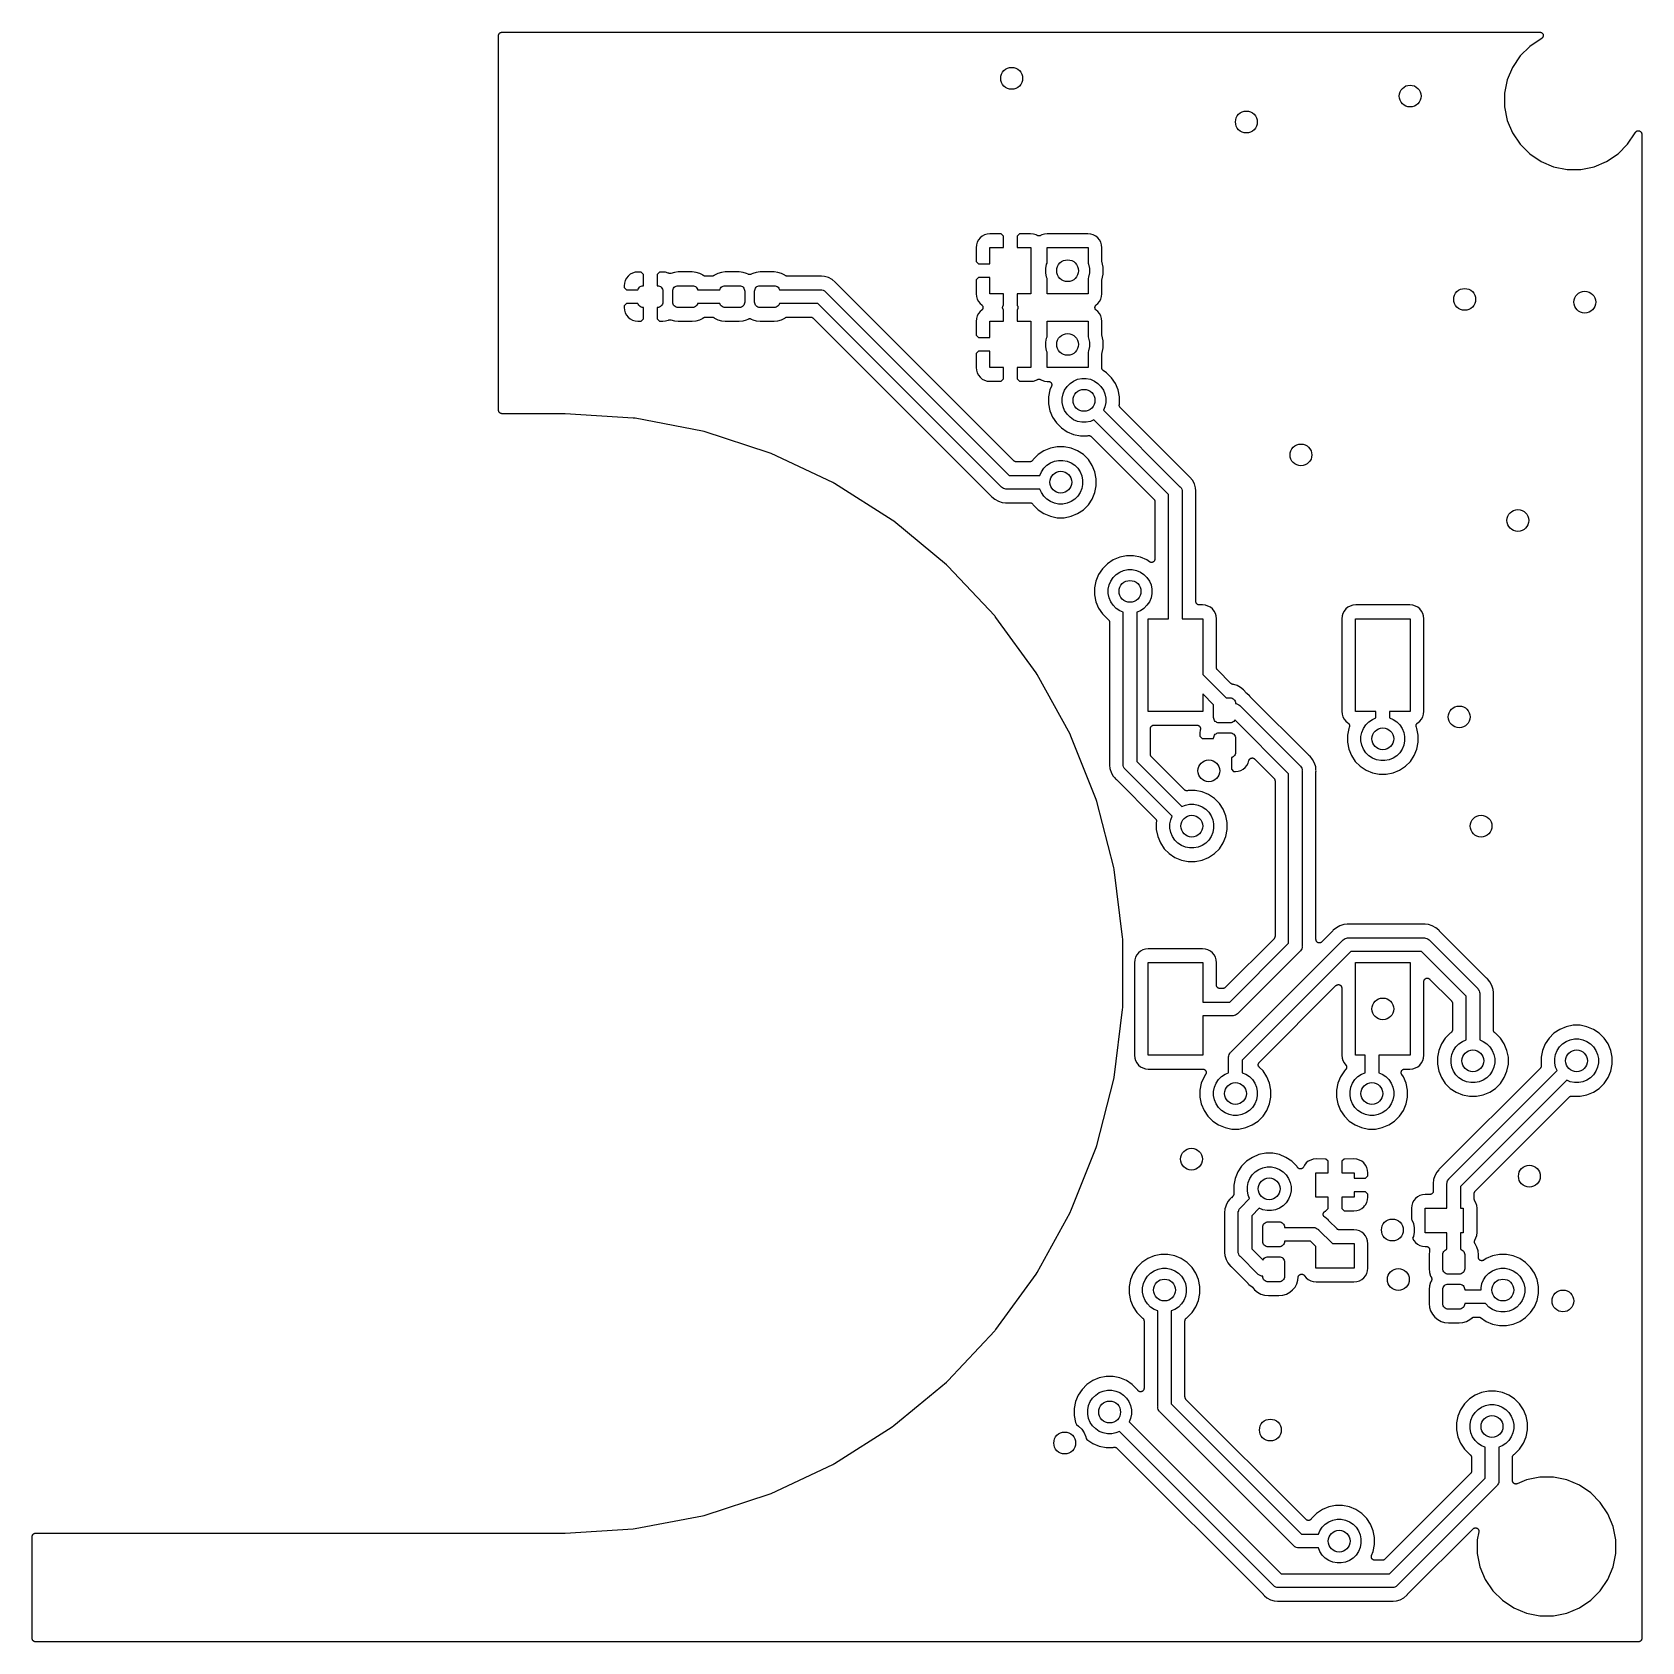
# Model space of a CAD drawing. Extents: x 165.3 to 194.7, y -135.2 to -105.8.
import ezdxf

# ---------------------------------------------------------------- set-up
doc = ezdxf.new("R2010")
doc.units = 0
doc.layers.add('BLACK', color=7, linetype='CONTINUOUS')

msp = doc.modelspace()

# ---------------------------------------------------------------- linework, layer by layer
at = {"layer": 'BLACK', "linetype": 'CONTINUOUS'}
for p, q in [((173.8, -105.817), (173.801, -105.811)), ((173.8, -105.818), (173.8, -105.817)), ((173.8, -105.817), (173.8, -105.817)), ((173.8, -105.817), (173.8, -105.817)), ((173.8, -105.817), (173.8, -105.817)), ((173.8, -112.683), (173.8, -105.818)), ((173.801, -105.805), (173.803, -105.799)), ((173.801, -105.811), (173.801, -105.805)), ((173.801, -105.805), (173.801, -105.805)), ((173.801, -105.805), (173.801, -105.805)), ((173.803, -105.799), (173.805, -105.793)), ((173.805, -105.793), (173.808, -105.788)), ((173.805, -105.793), (173.805, -105.793)), ((173.805, -105.793), (173.805, -105.793)), ((173.808, -105.788), (173.811, -105.783)), ((173.811, -105.782), (173.815, -105.778)), ((173.811, -105.783), (173.811, -105.782)), ((173.811, -105.782), (173.811, -105.782)), ((173.815, -105.778), (173.818, -105.773)), ((173.818, -105.773), (173.819, -105.773)), ((173.819, -105.773), (173.823, -105.769)), ((173.819, -105.773), (173.819, -105.773)), ((173.823, -105.769), (173.828, -105.765)), ((173.828, -105.765), (173.833, -105.762)), ((173.828, -105.765), (173.828, -105.765)), ((173.828, -105.765), (173.828, -105.765)), ((173.833, -105.762), (173.839, -105.76)), ((173.839, -105.76), (173.845, -105.758)), ((173.839, -105.76), (173.839, -105.76)), ((173.839, -105.76), (173.839, -105.76)), ((173.845, -105.758), (173.85, -105.756)), ((173.85, -105.756), (173.851, -105.756)), ((173.851, -105.756), (173.851, -105.756)), ((173.851, -105.756), (173.857, -105.756)), ((173.857, -105.756), (173.862, -105.755)), ((173.862, -105.755), (192.877, -105.755)), ((192.877, -105.755), (192.884, -105.756)), ((192.877, -105.755), (192.877, -105.755)), ((192.877, -105.755), (192.877, -105.755)), ((192.877, -105.755), (192.877, -105.755)), ((192.884, -105.756), (192.889, -105.756)), ((192.889, -105.756), (192.89, -105.756)), ((192.89, -105.756), (192.89, -105.756)), ((192.89, -105.756), (192.895, -105.758)), ((192.895, -105.758), (192.901, -105.76)), ((192.901, -105.76), (192.901, -105.76)), ((192.901, -105.76), (192.901, -105.76)), ((192.901, -105.76), (192.906, -105.763)), ((192.906, -105.763), (192.912, -105.766)), ((192.916, -105.866), (192.911, -105.869)), ((192.911, -105.869), (192.911, -105.87)), ((192.912, -105.766), (192.912, -105.766)), ((192.912, -105.766), (192.912, -105.766)), ((192.912, -105.766), (192.917, -105.77)), ((192.921, -105.862), (192.916, -105.866)), ((192.917, -105.77), (192.921, -105.774)), ((192.921, -105.774), (192.921, -105.774)), ((192.921, -105.774), (192.921, -105.774)), ((192.921, -105.774), (192.925, -105.779)), ((192.924, -105.857), (192.921, -105.862)), ((192.921, -105.862), (192.921, -105.862)), ((192.921, -105.862), (192.921, -105.862)), ((192.928, -105.852), (192.924, -105.857)), ((192.925, -105.779), (192.929, -105.783)), ((192.931, -105.847), (192.928, -105.852)), ((192.928, -105.852), (192.928, -105.852)), ((192.928, -105.852), (192.928, -105.852)), ((192.929, -105.783), (192.929, -105.783)), ((192.929, -105.783), (192.929, -105.783)), ((192.929, -105.783), (192.932, -105.789)), ((192.934, -105.842), (192.931, -105.847)), ((192.932, -105.789), (192.934, -105.794)), ((192.934, -105.794), (192.935, -105.794)), ((192.936, -105.835), (192.934, -105.842)), ((192.934, -105.842), (192.934, -105.842)), ((192.934, -105.842), (192.934, -105.842)), ((192.935, -105.794), (192.935, -105.794)), ((192.935, -105.794), (192.936, -105.8)), ((192.936, -105.8), (192.938, -105.806)), ((192.938, -105.83), (192.936, -105.835)), ((192.938, -105.806), (192.938, -105.806)), ((192.938, -105.806), (192.938, -105.806)), ((192.938, -105.806), (192.939, -105.812)), ((192.939, -105.818), (192.938, -105.824)), ((192.938, -105.824), (192.938, -105.83)), ((192.938, -105.83), (192.938, -105.83)), ((192.938, -105.83), (192.938, -105.83)), ((192.939, -105.812), (192.939, -105.818)), ((192.939, -105.818), (192.939, -105.818)), ((192.939, -105.818), (192.939, -105.818)), ((192.691, -106.015), (192.515, -106.191)), ((192.899, -105.876), (192.691, -106.015)), ((192.901, -105.875), (192.899, -105.876)), ((192.906, -105.872), (192.901, -105.875)), ((192.911, -105.87), (192.906, -105.872)), ((192.911, -105.87), (192.911, -105.87)), ((192.376, -106.399), (192.28, -106.63)), ((192.515, -106.191), (192.376, -106.399)), ((192.28, -106.63), (192.231, -106.875)), ((192.231, -106.875), (192.231, -107.125)), ((192.231, -107.125), (192.28, -107.37)), ((192.28, -107.37), (192.376, -107.601)), ((192.376, -107.601), (192.515, -107.809)), ((194.485, -107.809), (194.624, -107.601)), ((194.624, -107.601), (194.625, -107.599)), ((194.625, -107.599), (194.628, -107.593)), ((194.625, -107.599), (194.625, -107.599)), ((194.628, -107.593), (194.631, -107.588)), ((194.631, -107.588), (194.635, -107.583)), ((194.631, -107.588), (194.631, -107.588)), ((194.631, -107.588), (194.631, -107.588)), ((194.635, -107.583), (194.639, -107.579)), ((194.639, -107.579), (194.643, -107.575)), ((194.639, -107.579), (194.639, -107.579)), ((194.639, -107.579), (194.639, -107.579)), ((194.643, -107.575), (194.648, -107.571)), ((194.648, -107.571), (194.654, -107.568)), ((194.648, -107.571), (194.648, -107.571)), ((194.648, -107.571), (194.648, -107.571)), ((194.654, -107.568), (194.659, -107.565)), ((194.659, -107.565), (194.665, -107.564)), ((194.659, -107.565), (194.659, -107.565)), ((194.659, -107.565), (194.659, -107.565)), ((194.665, -107.564), (194.671, -107.562)), ((194.671, -107.562), (194.677, -107.561)), ((194.671, -107.562), (194.671, -107.562)), ((194.671, -107.562), (194.671, -107.562)), ((194.677, -107.561), (194.683, -107.561)), ((194.683, -107.561), (194.683, -107.561)), ((194.683, -107.561), (194.683, -107.561)), ((194.683, -107.561), (194.689, -107.562)), ((194.689, -107.562), (194.695, -107.562)), ((194.695, -107.562), (194.695, -107.562)), ((194.695, -107.562), (194.695, -107.562)), ((194.695, -107.562), (194.701, -107.564)), ((194.701, -107.564), (194.707, -107.566)), ((194.707, -107.566), (194.707, -107.566)), ((194.707, -107.566), (194.707, -107.566)), ((194.707, -107.566), (194.712, -107.569)), ((194.712, -107.569), (194.717, -107.572)), ((194.717, -107.572), (194.717, -107.572)), ((194.717, -107.572), (194.718, -107.572)), ((194.718, -107.572), (194.722, -107.575)), ((194.722, -107.575), (194.727, -107.579)), ((194.727, -107.579), (194.727, -107.579)), ((194.727, -107.579), (194.727, -107.579)), ((194.727, -107.579), (194.731, -107.584)), ((194.731, -107.584), (194.735, -107.589)), ((194.735, -107.589), (194.735, -107.589)), ((194.735, -107.589), (194.735, -107.589)), ((194.735, -107.589), (194.737, -107.594)), ((194.737, -107.594), (194.74, -107.6)), ((194.74, -107.6), (194.74, -107.6)), ((194.74, -107.6), (194.74, -107.6)), ((194.74, -107.6), (194.742, -107.606)), ((194.742, -107.606), (194.744, -107.611)), ((194.744, -107.611), (194.744, -107.611)), ((194.744, -107.611), (194.744, -107.611)), ((194.744, -107.611), (194.744, -107.617)), ((194.744, -107.617), (194.745, -107.623)), ((194.745, -107.623), (194.745, -135.183)), ((192.515, -107.809), (192.691, -107.985)), ((194.309, -107.985), (194.485, -107.809)), ((192.691, -107.985), (192.899, -108.124)), ((192.899, -108.124), (193.13, -108.22)), ((193.13, -108.22), (193.375, -108.269)), ((193.625, -108.269), (193.87, -108.22)), ((193.87, -108.22), (194.101, -108.124)), ((194.101, -108.124), (194.309, -107.985)), ((193.375, -108.269), (193.625, -108.269)), ((182.554, -109.651), (182.549, -109.703)), ((182.568, -109.604), (182.554, -109.651)), ((182.591, -109.56), (182.568, -109.604)), ((182.622, -109.522), (182.591, -109.56)), ((182.66, -109.491), (182.622, -109.522)), ((182.704, -109.468), (182.66, -109.491)), ((182.751, -109.454), (182.704, -109.468)), ((182.803, -109.449), (182.751, -109.454)), ((182.8, -110), (182.8, -109.7)), ((182.8, -109.7), (183.05, -109.7)), ((183.008, -109.45), (182.803, -109.449)), ((183.05, -109.492), (183.008, -109.45)), ((183.05, -109.7), (183.05, -109.492)), ((183.342, -109.45), (183.3, -109.492)), ((183.3, -109.492), (183.3, -109.7)), ((183.3, -109.7), (183.55, -109.7)), ((183.547, -109.449), (183.342, -109.45)), ((183.599, -109.454), (183.547, -109.449)), ((183.55, -109.7), (183.55, -110.55)), ((183.646, -109.468), (183.599, -109.454)), ((183.671, -109.481), (183.646, -109.468)), ((183.676, -109.483), (183.671, -109.481)), ((183.681, -109.485), (183.676, -109.483)), ((183.682, -109.486), (183.681, -109.485)), ((183.687, -109.487), (183.682, -109.486)), ((183.682, -109.486), (183.682, -109.486)), ((183.693, -109.488), (183.687, -109.487)), ((183.694, -109.488), (183.693, -109.488)), ((183.693, -109.488), (183.693, -109.488)), ((183.7, -109.488), (183.694, -109.488)), ((183.705, -109.488), (183.7, -109.488)), ((183.706, -109.488), (183.705, -109.488)), ((183.712, -109.487), (183.706, -109.488)), ((183.706, -109.488), (183.706, -109.488)), ((183.717, -109.486), (183.712, -109.487)), ((183.718, -109.486), (183.717, -109.486)), ((183.723, -109.484), (183.718, -109.486)), ((183.718, -109.486), (183.718, -109.486)), ((183.729, -109.481), (183.723, -109.484)), ((183.754, -109.468), (183.729, -109.481)), ((183.729, -109.481), (183.729, -109.481)), ((183.729, -109.481), (183.729, -109.481)), ((183.729, -109.481), (183.729, -109.481)), ((183.729, -109.481), (183.729, -109.481)), ((183.801, -109.454), (183.754, -109.468)), ((183.853, -109.448), (183.801, -109.454)), ((183.85, -109.985), (183.85, -109.7)), ((183.85, -109.7), (184.6, -109.7)), ((184.597, -109.448), (183.853, -109.448)), ((184.649, -109.454), (184.597, -109.448)), ((184.6, -109.7), (184.6, -109.985)), ((184.696, -109.468), (184.649, -109.454)), ((184.74, -109.491), (184.696, -109.468)), ((184.778, -109.522), (184.74, -109.491)), ((184.809, -109.56), (184.778, -109.522)), ((184.832, -109.604), (184.809, -109.56)), ((184.846, -109.651), (184.832, -109.604)), ((184.852, -109.703), (184.846, -109.651)), ((182.549, -109.703), (182.55, -109.958)), ((182.55, -109.958), (182.592, -110)), ((183.84, -110.008), (183.85, -109.985)), ((184.6, -109.985), (184.61, -110.008)), ((184.852, -109.937), (184.852, -109.703)), ((184.852, -109.942), (184.852, -109.937)), ((184.853, -109.948), (184.852, -109.942)), ((184.853, -109.949), (184.853, -109.948)), ((184.875, -110.061), (184.853, -109.949)), ((184.853, -109.949), (184.853, -109.949)), ((184.853, -109.949), (184.853, -109.949)), ((184.853, -109.949), (184.853, -109.949)), ((176.141, -110.26), (176.118, -110.304)), ((176.172, -110.222), (176.141, -110.26)), ((176.21, -110.191), (176.172, -110.222)), ((176.254, -110.168), (176.21, -110.191)), ((176.301, -110.154), (176.254, -110.168)), ((176.353, -110.149), (176.301, -110.154)), ((176.413, -110.15), (176.353, -110.149)), ((176.455, -110.192), (176.413, -110.15)), ((176.455, -110.4), (176.455, -110.192)), ((176.747, -110.15), (176.705, -110.192)), ((176.705, -110.192), (176.705, -110.4)), ((176.807, -110.149), (176.747, -110.15)), ((176.859, -110.154), (176.807, -110.149)), ((176.906, -110.168), (176.859, -110.154)), ((176.91, -110.17), (176.906, -110.168)), ((176.916, -110.172), (176.91, -110.17)), ((176.921, -110.175), (176.916, -110.172)), ((176.922, -110.175), (176.921, -110.175)), ((176.921, -110.175), (176.921, -110.175)), ((176.927, -110.176), (176.922, -110.175)), ((176.933, -110.177), (176.927, -110.176)), ((176.934, -110.177), (176.933, -110.177)), ((176.933, -110.177), (176.933, -110.177)), ((176.939, -110.177), (176.934, -110.177)), ((176.945, -110.177), (176.939, -110.177)), ((176.946, -110.177), (176.945, -110.177)), ((176.945, -110.177), (176.945, -110.177)), ((176.951, -110.176), (176.946, -110.177)), ((176.957, -110.175), (176.951, -110.176)), ((176.958, -110.175), (176.957, -110.175)), ((177.021, -110.156), (176.958, -110.175)), ((176.958, -110.175), (176.958, -110.175)), ((176.958, -110.175), (176.958, -110.175)), ((176.958, -110.175), (176.958, -110.175)), ((177.093, -110.148), (177.021, -110.156)), ((177.347, -110.148), (177.093, -110.148)), ((177.419, -110.156), (177.347, -110.148)), ((177.484, -110.176), (177.419, -110.156)), ((177.545, -110.208), (177.484, -110.176)), ((177.549, -110.211), (177.545, -110.208)), ((177.551, -110.212), (177.549, -110.211)), ((177.553, -110.214), (177.551, -110.212)), ((177.556, -110.216), (177.553, -110.214)), ((177.559, -110.218), (177.556, -110.216)), ((177.561, -110.219), (177.559, -110.218)), ((177.564, -110.22), (177.561, -110.219)), ((177.567, -110.221), (177.564, -110.22)), ((177.57, -110.222), (177.567, -110.221)), ((177.573, -110.223), (177.57, -110.222)), ((177.575, -110.224), (177.573, -110.223)), ((177.579, -110.224), (177.575, -110.224)), ((177.582, -110.225), (177.579, -110.224)), ((177.585, -110.225), (177.582, -110.225)), ((177.587, -110.225), (177.585, -110.225)), ((177.588, -110.225), (177.587, -110.225)), ((177.712, -110.225), (177.588, -110.225)), ((177.714, -110.225), (177.712, -110.225)), ((177.717, -110.225), (177.714, -110.225)), ((177.721, -110.224), (177.717, -110.225)), ((177.724, -110.224), (177.721, -110.224)), ((177.727, -110.223), (177.724, -110.224)), ((177.729, -110.223), (177.727, -110.223)), ((177.732, -110.221), (177.729, -110.223)), ((177.736, -110.22), (177.732, -110.221)), ((177.738, -110.219), (177.736, -110.22)), ((177.741, -110.218), (177.738, -110.219)), ((177.743, -110.216), (177.741, -110.218)), ((177.746, -110.215), (177.743, -110.216)), ((177.748, -110.213), (177.746, -110.215)), ((177.751, -110.211), (177.748, -110.213)), ((177.755, -110.208), (177.751, -110.211)), ((177.751, -110.211), (177.751, -110.211)), ((177.816, -110.176), (177.755, -110.208)), ((177.881, -110.156), (177.816, -110.176)), ((177.953, -110.148), (177.881, -110.156)), ((178.207, -110.148), (177.953, -110.148)), ((178.279, -110.156), (178.207, -110.148)), ((178.344, -110.176), (178.279, -110.156)), ((178.371, -110.189), (178.344, -110.176)), ((178.376, -110.192), (178.371, -110.189)), ((178.381, -110.194), (178.376, -110.192)), ((178.382, -110.194), (178.381, -110.194)), ((178.387, -110.195), (178.382, -110.194)), ((178.382, -110.194), (178.382, -110.194)), ((178.393, -110.197), (178.387, -110.195)), ((178.394, -110.197), (178.393, -110.197)), ((178.393, -110.197), (178.393, -110.197)), ((178.4, -110.197), (178.394, -110.197)), ((178.405, -110.197), (178.4, -110.197)), ((178.406, -110.197), (178.405, -110.197)), ((178.412, -110.195), (178.406, -110.197)), ((178.406, -110.197), (178.406, -110.197)), ((178.417, -110.194), (178.412, -110.195)), ((178.418, -110.194), (178.417, -110.194)), ((178.423, -110.192), (178.418, -110.194)), ((178.418, -110.194), (178.418, -110.194)), ((178.429, -110.19), (178.423, -110.192)), ((178.456, -110.176), (178.429, -110.189)), ((178.429, -110.189), (178.429, -110.19)), ((178.429, -110.19), (178.429, -110.19)), ((178.429, -110.19), (178.429, -110.19)), ((178.429, -110.19), (178.429, -110.19)), ((178.521, -110.156), (178.456, -110.176)), ((178.593, -110.148), (178.521, -110.156)), ((178.847, -110.148), (178.593, -110.148)), ((178.919, -110.156), (178.847, -110.148)), ((178.984, -110.176), (178.919, -110.156)), ((179.045, -110.208), (178.984, -110.176)), ((179.049, -110.211), (179.045, -110.208)), ((179.051, -110.212), (179.049, -110.211)), ((179.053, -110.214), (179.051, -110.212)), ((179.056, -110.216), (179.053, -110.214)), ((179.059, -110.218), (179.056, -110.216)), ((179.061, -110.219), (179.059, -110.218)), ((179.064, -110.22), (179.061, -110.219)), ((179.067, -110.221), (179.064, -110.22)), ((179.07, -110.222), (179.067, -110.221)), ((179.073, -110.223), (179.07, -110.222)), ((179.075, -110.224), (179.073, -110.223)), ((179.079, -110.224), (179.075, -110.224)), ((179.082, -110.225), (179.079, -110.224)), ((179.085, -110.225), (179.082, -110.225)), ((179.087, -110.225), (179.085, -110.225)), ((179.088, -110.225), (179.087, -110.225)), ((179.679, -110.225), (179.088, -110.225)), ((179.681, -110.225), (179.679, -110.225)), ((179.684, -110.225), (179.681, -110.225)), ((179.685, -110.225), (179.684, -110.225)), ((179.7, -110.223), (179.685, -110.225)), ((179.715, -110.225), (179.7, -110.223)), ((179.774, -110.23), (179.715, -110.225)), ((179.715, -110.225), (179.715, -110.225)), ((179.844, -110.252), (179.774, -110.23)), ((179.909, -110.287), (179.844, -110.252)), ((179.966, -110.334), (179.909, -110.287)), ((182.55, -110.292), (182.549, -110.547)), ((182.592, -110.25), (182.55, -110.292)), ((182.592, -110), (182.8, -110)), ((182.8, -110.25), (182.592, -110.25)), ((182.8, -110.55), (182.8, -110.25)), ((183.825, -110.086), (183.84, -110.008)), ((183.825, -110.164), (183.825, -110.086)), ((183.84, -110.242), (183.825, -110.164)), ((183.85, -110.265), (183.84, -110.242)), ((183.85, -110.55), (183.85, -110.265)), ((184.61, -110.242), (184.6, -110.265)), ((184.6, -110.265), (184.6, -110.55)), ((184.61, -110.008), (184.625, -110.086)), ((184.625, -110.164), (184.61, -110.242)), ((184.625, -110.086), (184.625, -110.164)), ((184.853, -110.301), (184.875, -110.189)), ((184.875, -110.189), (184.875, -110.061)), ((176.104, -110.351), (176.099, -110.402)), ((176.099, -110.402), (176.099, -110.433)), ((176.099, -110.433), (176.142, -110.475)), ((176.118, -110.304), (176.104, -110.351)), ((176.142, -110.475), (176.354, -110.475)), ((176.354, -110.475), (176.358, -110.462)), ((176.358, -110.462), (176.367, -110.444)), ((176.367, -110.444), (176.379, -110.429)), ((176.379, -110.429), (176.394, -110.417)), ((176.394, -110.417), (176.412, -110.408)), ((176.412, -110.408), (176.43, -110.402)), ((176.43, -110.402), (176.45, -110.4)), ((176.45, -110.4), (176.455, -110.4)), ((176.705, -110.4), (176.71, -110.4)), ((176.71, -110.4), (176.73, -110.402)), ((176.73, -110.402), (176.748, -110.408)), ((176.748, -110.408), (176.766, -110.417)), ((176.766, -110.417), (176.781, -110.429)), ((176.781, -110.429), (176.793, -110.444)), ((176.793, -110.444), (176.802, -110.462)), ((176.802, -110.462), (176.808, -110.48)), ((176.808, -110.48), (176.81, -110.5)), ((176.81, -110.5), (176.81, -110.7)), ((176.99, -110.5), (176.992, -110.48)), ((176.99, -110.7), (176.99, -110.5)), ((176.992, -110.48), (176.998, -110.462)), ((176.998, -110.462), (177.007, -110.444)), ((177.007, -110.444), (177.019, -110.429)), ((177.019, -110.429), (177.034, -110.417)), ((177.034, -110.417), (177.052, -110.408)), ((177.052, -110.408), (177.07, -110.402)), ((177.07, -110.402), (177.09, -110.4)), ((177.09, -110.4), (177.35, -110.4)), ((177.35, -110.4), (177.37, -110.402)), ((177.37, -110.402), (177.388, -110.408)), ((177.388, -110.408), (177.406, -110.417)), ((177.406, -110.417), (177.421, -110.429)), ((177.421, -110.429), (177.433, -110.444)), ((177.433, -110.444), (177.442, -110.462)), ((177.442, -110.462), (177.446, -110.475)), ((177.446, -110.475), (177.854, -110.475)), ((177.854, -110.475), (177.858, -110.462)), ((177.858, -110.462), (177.867, -110.444)), ((177.867, -110.444), (177.879, -110.429)), ((177.879, -110.429), (177.894, -110.417)), ((177.894, -110.417), (177.912, -110.408)), ((177.912, -110.408), (177.93, -110.402)), ((177.93, -110.402), (177.95, -110.4)), ((177.95, -110.4), (178.21, -110.4)), ((178.21, -110.4), (178.23, -110.402)), ((178.23, -110.402), (178.248, -110.408)), ((178.248, -110.408), (178.266, -110.417)), ((178.266, -110.417), (178.281, -110.429)), ((178.281, -110.429), (178.293, -110.444)), ((178.293, -110.444), (178.302, -110.462)), ((178.302, -110.462), (178.308, -110.48)), ((178.308, -110.48), (178.31, -110.5)), ((178.31, -110.5), (178.31, -110.7)), ((178.49, -110.5), (178.492, -110.48)), ((178.49, -110.7), (178.49, -110.5)), ((178.492, -110.48), (178.498, -110.462)), ((178.498, -110.462), (178.507, -110.444)), ((178.507, -110.444), (178.519, -110.429)), ((178.519, -110.429), (178.534, -110.417)), ((178.534, -110.417), (178.552, -110.408)), ((178.552, -110.408), (178.57, -110.402)), ((178.57, -110.402), (178.59, -110.4)), ((178.59, -110.4), (178.85, -110.4)), ((178.85, -110.4), (178.87, -110.402)), ((178.87, -110.402), (178.888, -110.408)), ((178.888, -110.408), (178.906, -110.417)), ((178.906, -110.417), (178.921, -110.429)), ((178.921, -110.429), (178.933, -110.444)), ((178.933, -110.444), (178.942, -110.462)), ((178.942, -110.462), (178.946, -110.475)), ((178.946, -110.475), (179.694, -110.475)), ((179.694, -110.475), (179.7, -110.474)), ((179.7, -110.474), (179.706, -110.475)), ((179.706, -110.475), (179.706, -110.475)), ((179.706, -110.475), (179.725, -110.477)), ((179.725, -110.477), (179.748, -110.484)), ((179.748, -110.484), (179.77, -110.496)), ((179.77, -110.496), (179.789, -110.511)), ((179.789, -110.511), (179.793, -110.516)), ((179.793, -110.516), (183.152, -113.875)), ((179.976, -110.345), (179.966, -110.334)), ((179.978, -110.347), (179.976, -110.345)), ((179.98, -110.349), (179.978, -110.347)), ((179.98, -110.35), (179.98, -110.349)), ((180.225, -110.594), (179.98, -110.35)), ((182.549, -110.547), (182.554, -110.599)), ((183.05, -110.55), (182.8, -110.55)), ((183.05, -110.759), (183.05, -110.55)), ((183.55, -110.55), (183.3, -110.55)), ((183.3, -110.55), (183.3, -110.759)), ((184.6, -110.55), (183.85, -110.55)), ((184.846, -110.599), (184.852, -110.547)), ((184.852, -110.307), (184.853, -110.301)), ((184.852, -110.312), (184.852, -110.307)), ((184.852, -110.313), (184.852, -110.312)), ((184.852, -110.547), (184.852, -110.313)), ((176.142, -110.725), (176.099, -110.767)), ((176.099, -110.767), (176.099, -110.798)), ((176.099, -110.798), (176.104, -110.849)), ((176.104, -110.849), (176.118, -110.896)), ((176.354, -110.725), (176.142, -110.725)), ((176.358, -110.738), (176.354, -110.725)), ((176.367, -110.756), (176.358, -110.738)), ((176.379, -110.771), (176.367, -110.756)), ((176.394, -110.783), (176.379, -110.771)), ((176.412, -110.792), (176.394, -110.783)), ((176.43, -110.798), (176.412, -110.792)), ((176.45, -110.8), (176.43, -110.798)), ((176.455, -110.8), (176.45, -110.8)), ((176.455, -111.008), (176.455, -110.8)), ((176.71, -110.8), (176.705, -110.8)), ((176.705, -110.8), (176.705, -111.008)), ((176.73, -110.798), (176.71, -110.8)), ((176.748, -110.792), (176.73, -110.798)), ((176.766, -110.783), (176.748, -110.792)), ((176.781, -110.771), (176.766, -110.783)), ((176.793, -110.756), (176.781, -110.771)), ((176.802, -110.738), (176.793, -110.756)), ((176.808, -110.72), (176.802, -110.738)), ((176.81, -110.7), (176.808, -110.72)), ((176.992, -110.72), (176.99, -110.7)), ((176.998, -110.738), (176.992, -110.72)), ((177.007, -110.756), (176.998, -110.738)), ((177.019, -110.771), (177.007, -110.756)), ((177.034, -110.783), (177.019, -110.771)), ((177.052, -110.792), (177.034, -110.783)), ((177.07, -110.798), (177.052, -110.792)), ((177.09, -110.8), (177.07, -110.798)), ((177.35, -110.8), (177.09, -110.8)), ((177.37, -110.798), (177.35, -110.8)), ((177.388, -110.792), (177.37, -110.798)), ((177.406, -110.783), (177.388, -110.792)), ((177.421, -110.771), (177.406, -110.783)), ((177.433, -110.756), (177.421, -110.771)), ((177.442, -110.738), (177.433, -110.756)), ((177.446, -110.725), (177.442, -110.738)), ((177.854, -110.725), (177.446, -110.725)), ((177.858, -110.738), (177.854, -110.725)), ((177.867, -110.756), (177.858, -110.738)), ((177.879, -110.771), (177.867, -110.756)), ((177.894, -110.783), (177.879, -110.771)), ((177.912, -110.792), (177.894, -110.783)), ((177.93, -110.798), (177.912, -110.792)), ((177.95, -110.8), (177.93, -110.798)), ((178.21, -110.8), (177.95, -110.8)), ((178.23, -110.798), (178.21, -110.8)), ((178.248, -110.792), (178.23, -110.798)), ((178.266, -110.783), (178.248, -110.792)), ((178.281, -110.771), (178.266, -110.783)), ((178.293, -110.756), (178.281, -110.771)), ((178.302, -110.738), (178.293, -110.756)), ((178.308, -110.72), (178.302, -110.738)), ((178.31, -110.7), (178.308, -110.72)), ((178.492, -110.72), (178.49, -110.7)), ((178.498, -110.738), (178.492, -110.72)), ((178.507, -110.756), (178.498, -110.738)), ((178.519, -110.771), (178.507, -110.756)), ((178.534, -110.783), (178.519, -110.771)), ((178.552, -110.792), (178.534, -110.783)), ((178.57, -110.798), (178.552, -110.792)), ((178.59, -110.8), (178.57, -110.798)), ((178.85, -110.8), (178.59, -110.8)), ((178.87, -110.798), (178.85, -110.8)), ((178.888, -110.792), (178.87, -110.798)), ((178.906, -110.783), (178.888, -110.792)), ((178.921, -110.771), (178.906, -110.783)), ((178.933, -110.756), (178.921, -110.771)), ((178.942, -110.738), (178.933, -110.756)), ((178.946, -110.725), (178.942, -110.738)), ((179.648, -110.725), (178.946, -110.725)), ((183.007, -114.084), (179.648, -110.725)), ((183.237, -113.607), (180.225, -110.594)), ((182.554, -110.599), (182.568, -110.646)), ((182.568, -110.646), (182.591, -110.69)), ((182.591, -110.69), (182.622, -110.728)), ((182.622, -110.872), (182.591, -110.91)), ((182.622, -110.728), (182.652, -110.752)), ((182.652, -110.848), (182.622, -110.872)), ((182.652, -110.752), (182.652, -110.752)), ((182.652, -110.752), (182.652, -110.752)), ((182.652, -110.752), (182.652, -110.752)), ((182.652, -110.752), (182.652, -110.752)), ((182.652, -110.752), (182.656, -110.756)), ((182.656, -110.844), (182.652, -110.848)), ((182.656, -110.756), (182.661, -110.761)), ((182.66, -110.84), (182.656, -110.844)), ((182.664, -110.835), (182.66, -110.84)), ((182.66, -110.84), (182.66, -110.84)), ((182.66, -110.84), (182.66, -110.84)), ((182.661, -110.761), (182.661, -110.761)), ((182.661, -110.761), (182.661, -110.761)), ((182.661, -110.761), (182.664, -110.766)), ((182.664, -110.766), (182.667, -110.771)), ((182.667, -110.83), (182.664, -110.835)), ((182.667, -110.771), (182.667, -110.771)), ((182.667, -110.771), (182.668, -110.771)), ((182.669, -110.824), (182.667, -110.83)), ((182.667, -110.83), (182.667, -110.83)), ((182.667, -110.83), (182.667, -110.83)), ((182.668, -110.771), (182.67, -110.777)), ((182.672, -110.819), (182.669, -110.824)), ((182.67, -110.777), (182.672, -110.782)), ((182.672, -110.782), (182.672, -110.782)), ((182.672, -110.782), (182.672, -110.783)), ((182.672, -110.783), (182.673, -110.788)), ((182.673, -110.813), (182.672, -110.818)), ((182.672, -110.818), (182.672, -110.818)), ((182.672, -110.818), (182.672, -110.819)), ((182.673, -110.788), (182.674, -110.794)), ((182.674, -110.807), (182.673, -110.813)), ((182.674, -110.794), (182.674, -110.794)), ((182.674, -110.794), (182.674, -110.795)), ((182.674, -110.795), (182.674, -110.8)), ((182.674, -110.8), (182.674, -110.806)), ((182.674, -110.806), (182.674, -110.807)), ((182.674, -110.807), (182.674, -110.807)), ((183.034, -110.799), (183.035, -110.793)), ((183.034, -110.8), (183.034, -110.799)), ((183.035, -110.806), (183.034, -110.8)), ((183.034, -110.8), (183.034, -110.8)), ((183.035, -110.793), (183.036, -110.788)), ((183.035, -110.811), (183.035, -110.806)), ((183.036, -110.812), (183.035, -110.811)), ((183.036, -110.787), (183.037, -110.782)), ((183.036, -110.788), (183.036, -110.787)), ((183.036, -110.787), (183.036, -110.787)), ((183.037, -110.818), (183.036, -110.812)), ((183.036, -110.812), (183.036, -110.812)), ((183.037, -110.782), (183.039, -110.776)), ((183.039, -110.823), (183.037, -110.818)), ((183.039, -110.776), (183.042, -110.77)), ((183.039, -110.776), (183.039, -110.776)), ((183.039, -110.776), (183.039, -110.776)), ((183.039, -110.824), (183.039, -110.823)), ((183.039, -110.823), (183.039, -110.823)), ((183.042, -110.829), (183.039, -110.824)), ((183.042, -110.77), (183.045, -110.765)), ((183.044, -110.834), (183.042, -110.829)), ((183.045, -110.834), (183.044, -110.834)), ((183.045, -110.765), (183.049, -110.76)), ((183.045, -110.765), (183.045, -110.765)), ((183.045, -110.765), (183.045, -110.765)), ((183.048, -110.839), (183.045, -110.834)), ((183.045, -110.834), (183.045, -110.834)), ((183.05, -110.841), (183.048, -110.839)), ((183.049, -110.76), (183.05, -110.759)), ((183.05, -111.05), (183.05, -110.841)), ((183.3, -110.759), (183.302, -110.761)), ((183.301, -110.84), (183.3, -110.841)), ((183.3, -110.841), (183.3, -111.05)), ((183.305, -110.835), (183.301, -110.84)), ((183.302, -110.761), (183.305, -110.766)), ((183.305, -110.766), (183.305, -110.766)), ((183.305, -110.766), (183.306, -110.766)), ((183.308, -110.83), (183.305, -110.835)), ((183.305, -110.835), (183.305, -110.835)), ((183.305, -110.835), (183.305, -110.835)), ((183.306, -110.766), (183.308, -110.771)), ((183.308, -110.771), (183.311, -110.776)), ((183.311, -110.824), (183.308, -110.83)), ((183.311, -110.776), (183.311, -110.777)), ((183.311, -110.777), (183.311, -110.777)), ((183.311, -110.777), (183.313, -110.782)), ((183.313, -110.818), (183.311, -110.824)), ((183.311, -110.824), (183.311, -110.824)), ((183.311, -110.824), (183.311, -110.824)), ((183.313, -110.782), (183.314, -110.788)), ((183.314, -110.813), (183.313, -110.818)), ((183.314, -110.788), (183.314, -110.788)), ((183.314, -110.788), (183.315, -110.789)), ((183.315, -110.807), (183.314, -110.812)), ((183.314, -110.812), (183.314, -110.813)), ((183.314, -110.813), (183.314, -110.813)), ((183.315, -110.789), (183.315, -110.794)), ((183.315, -110.794), (183.316, -110.8)), ((183.316, -110.801), (183.315, -110.807)), ((183.316, -110.8), (183.316, -110.8)), ((183.316, -110.8), (183.316, -110.801)), ((184.726, -110.793), (184.727, -110.787)), ((184.726, -110.794), (184.726, -110.793)), ((184.726, -110.793), (184.726, -110.793)), ((184.726, -110.8), (184.726, -110.794)), ((184.726, -110.805), (184.726, -110.8)), ((184.726, -110.806), (184.726, -110.805)), ((184.727, -110.812), (184.726, -110.806)), ((184.726, -110.806), (184.726, -110.806)), ((184.727, -110.787), (184.728, -110.782)), ((184.728, -110.817), (184.727, -110.812)), ((184.728, -110.781), (184.731, -110.776)), ((184.728, -110.782), (184.728, -110.781)), ((184.728, -110.782), (184.728, -110.782)), ((184.728, -110.818), (184.728, -110.817)), ((184.73, -110.823), (184.728, -110.818)), ((184.728, -110.818), (184.728, -110.818)), ((184.732, -110.829), (184.73, -110.823)), ((184.731, -110.776), (184.733, -110.77)), ((184.733, -110.829), (184.732, -110.829)), ((184.733, -110.77), (184.736, -110.765)), ((184.733, -110.77), (184.733, -110.77)), ((184.733, -110.77), (184.733, -110.77)), ((184.736, -110.834), (184.733, -110.829)), ((184.733, -110.829), (184.733, -110.829)), ((184.736, -110.765), (184.74, -110.76)), ((184.739, -110.839), (184.736, -110.834)), ((184.744, -110.844), (184.739, -110.839)), ((184.739, -110.839), (184.739, -110.839)), ((184.739, -110.839), (184.739, -110.839)), ((184.74, -110.76), (184.744, -110.756)), ((184.74, -110.76), (184.74, -110.76)), ((184.74, -110.76), (184.74, -110.76)), ((184.744, -110.756), (184.748, -110.752)), ((184.748, -110.848), (184.744, -110.844)), ((184.748, -110.752), (184.778, -110.728)), ((184.778, -110.872), (184.748, -110.848)), ((184.748, -110.848), (184.748, -110.848)), ((184.748, -110.848), (184.748, -110.848)), ((184.748, -110.848), (184.748, -110.848)), ((184.748, -110.848), (184.748, -110.848)), ((184.778, -110.728), (184.809, -110.69)), ((184.809, -110.91), (184.778, -110.872)), ((184.809, -110.69), (184.832, -110.646)), ((184.832, -110.646), (184.846, -110.599)), ((176.118, -110.896), (176.141, -110.94)), ((176.141, -110.94), (176.172, -110.978)), ((176.172, -110.978), (176.21, -111.009)), ((176.21, -111.009), (176.254, -111.032)), ((176.254, -111.032), (176.301, -111.046)), ((176.301, -111.046), (176.353, -111.051)), ((176.353, -111.051), (176.413, -111.05)), ((176.413, -111.05), (176.455, -111.008)), ((176.705, -111.008), (176.747, -111.05)), ((176.747, -111.05), (176.807, -111.051)), ((176.807, -111.051), (176.859, -111.046)), ((176.859, -111.046), (176.906, -111.032)), ((176.906, -111.032), (176.91, -111.03)), ((176.91, -111.03), (176.911, -111.029)), ((176.91, -111.03), (176.91, -111.03)), ((176.91, -111.03), (176.91, -111.03)), ((176.91, -111.03), (176.91, -111.03)), ((176.911, -111.029), (176.916, -111.027)), ((176.916, -111.027), (176.922, -111.025)), ((176.922, -111.025), (176.928, -111.024)), ((176.922, -111.025), (176.922, -111.025)), ((176.922, -111.025), (176.922, -111.025)), ((176.928, -111.024), (176.934, -111.023)), ((176.934, -111.023), (176.934, -111.023)), ((176.934, -111.023), (176.934, -111.023)), ((176.934, -111.023), (176.94, -111.023)), ((176.94, -111.023), (176.946, -111.023)), ((176.946, -111.023), (176.946, -111.023)), ((176.946, -111.023), (176.947, -111.023)), ((176.947, -111.023), (176.952, -111.024)), ((176.952, -111.024), (176.958, -111.025)), ((176.958, -111.025), (177.021, -111.044)), ((177.021, -111.044), (177.093, -111.052)), ((177.093, -111.052), (177.347, -111.052)), ((177.347, -111.052), (177.419, -111.044)), ((177.419, -111.044), (177.484, -111.024)), ((177.484, -111.024), (177.545, -110.992)), ((177.545, -110.992), (177.549, -110.989)), ((177.549, -110.989), (177.552, -110.987)), ((177.549, -110.989), (177.549, -110.989)), ((177.552, -110.987), (177.554, -110.985)), ((177.554, -110.985), (177.557, -110.984)), ((177.557, -110.984), (177.559, -110.982)), ((177.559, -110.982), (177.562, -110.981)), ((177.562, -110.981), (177.564, -110.98)), ((177.564, -110.98), (177.568, -110.979)), ((177.568, -110.979), (177.571, -110.977)), ((177.571, -110.977), (177.573, -110.977)), ((177.573, -110.977), (177.576, -110.976)), ((177.576, -110.976), (177.579, -110.976)), ((177.579, -110.976), (177.583, -110.975)), ((177.583, -110.975), (177.586, -110.975)), ((177.586, -110.975), (177.588, -110.975)), ((177.588, -110.975), (177.712, -110.975)), ((177.712, -110.975), (177.713, -110.975)), ((177.713, -110.975), (177.715, -110.975)), ((177.715, -110.975), (177.718, -110.975)), ((177.718, -110.975), (177.721, -110.976)), ((177.721, -110.976), (177.725, -110.976)), ((177.725, -110.976), (177.727, -110.977)), ((177.727, -110.977), (177.73, -110.978)), ((177.73, -110.978), (177.733, -110.979)), ((177.733, -110.979), (177.736, -110.98)), ((177.736, -110.98), (177.739, -110.981)), ((177.739, -110.981), (177.741, -110.982)), ((177.741, -110.982), (177.744, -110.984)), ((177.744, -110.984), (177.747, -110.986)), ((177.747, -110.986), (177.749, -110.988)), ((177.749, -110.988), (177.751, -110.989)), ((177.751, -110.989), (177.755, -110.992)), ((177.755, -110.992), (177.816, -111.024)), ((177.816, -111.024), (177.881, -111.044)), ((177.881, -111.044), (177.953, -111.052)), ((177.953, -111.052), (178.207, -111.052)), ((178.207, -111.052), (178.279, -111.044)), ((178.279, -111.044), (178.344, -111.024)), ((178.344, -111.024), (178.371, -111.011)), ((178.371, -111.01), (178.377, -111.008)), ((178.371, -111.011), (178.371, -111.01)), ((178.371, -111.01), (178.371, -111.01)), ((178.371, -111.01), (178.371, -111.01)), ((178.371, -111.01), (178.371, -111.01)), ((178.377, -111.008), (178.382, -111.006)), ((178.382, -111.006), (178.382, -111.006)), ((178.382, -111.006), (178.383, -111.006)), ((178.383, -111.006), (178.388, -111.005)), ((178.388, -111.005), (178.394, -111.003)), ((178.394, -111.003), (178.394, -111.003)), ((178.394, -111.003), (178.395, -111.003)), ((178.395, -111.003), (178.4, -111.003)), ((178.4, -111.003), (178.406, -111.003)), ((178.406, -111.003), (178.407, -111.003)), ((178.407, -111.003), (178.407, -111.003)), ((178.407, -111.003), (178.413, -111.005)), ((178.413, -111.005), (178.418, -111.006)), ((178.418, -111.006), (178.418, -111.006)), ((178.418, -111.006), (178.419, -111.006)), ((178.419, -111.006), (178.424, -111.008)), ((178.424, -111.008), (178.429, -111.011)), ((178.429, -111.011), (178.456, -111.024)), ((178.456, -111.024), (178.521, -111.044)), ((178.521, -111.044), (178.593, -111.052)), ((178.593, -111.052), (178.847, -111.052)), ((178.847, -111.052), (178.919, -111.044)), ((178.919, -111.044), (178.984, -111.024)), ((178.984, -111.024), (179.045, -110.992)), ((179.045, -110.992), (179.049, -110.989)), ((179.049, -110.989), (179.052, -110.987)), ((179.049, -110.989), (179.049, -110.989)), ((179.052, -110.987), (179.054, -110.985)), ((179.054, -110.985), (179.057, -110.984)), ((179.057, -110.984), (179.059, -110.982)), ((179.059, -110.982), (179.062, -110.981)), ((179.062, -110.981), (179.064, -110.98)), ((179.064, -110.98), (179.068, -110.979)), ((179.068, -110.979), (179.071, -110.977)), ((179.071, -110.977), (179.073, -110.977)), ((179.073, -110.977), (179.076, -110.976)), ((179.076, -110.976), (179.079, -110.976)), ((179.079, -110.976), (179.083, -110.975)), ((179.083, -110.975), (179.086, -110.975)), ((179.086, -110.975), (179.088, -110.975)), ((179.088, -110.975), (179.519, -110.975)), ((179.519, -110.975), (179.519, -110.975)), ((179.519, -110.975), (179.519, -110.975)), ((179.519, -110.975), (179.519, -110.975)), ((179.519, -110.975), (179.52, -110.975)), ((179.52, -110.975), (179.525, -110.976)), ((179.525, -110.976), (179.531, -110.976)), ((179.531, -110.976), (179.531, -110.976)), ((179.531, -110.976), (179.532, -110.976)), ((179.532, -110.976), (179.537, -110.978)), ((179.537, -110.978), (179.543, -110.98)), ((179.543, -110.98), (179.543, -110.98)), ((179.543, -110.98), (179.543, -110.98)), ((179.543, -110.98), (179.548, -110.983)), ((179.548, -110.983), (179.554, -110.986)), ((179.554, -110.986), (179.554, -110.986)), ((179.554, -110.986), (179.554, -110.986)), ((179.554, -110.986), (179.559, -110.99)), ((179.559, -110.99), (179.563, -110.993)), ((179.563, -110.993), (182.82, -114.25)), ((182.554, -111.001), (182.549, -111.053)), ((182.549, -111.053), (182.55, -111.308)), ((182.568, -110.954), (182.554, -111.001)), ((182.591, -110.91), (182.568, -110.954)), ((182.8, -111.35), (182.8, -111.05)), ((182.8, -111.05), (183.05, -111.05)), ((183.3, -111.05), (183.55, -111.05)), ((183.55, -111.05), (183.55, -111.9)), ((183.85, -111.335), (183.85, -111.05)), ((183.85, -111.05), (184.6, -111.05)), ((184.6, -111.05), (184.6, -111.335)), ((184.832, -110.954), (184.809, -110.91)), ((184.846, -111.001), (184.832, -110.954)), ((184.852, -111.053), (184.846, -111.001)), ((184.852, -111.287), (184.852, -111.053)), ((182.55, -111.308), (182.592, -111.35)), ((182.592, -111.35), (182.8, -111.35)), ((183.825, -111.436), (183.84, -111.358)), ((183.825, -111.514), (183.825, -111.436)), ((183.84, -111.358), (183.85, -111.335)), ((184.6, -111.335), (184.61, -111.358)), ((184.61, -111.358), (184.625, -111.436)), ((184.625, -111.436), (184.625, -111.514)), ((184.852, -111.292), (184.852, -111.287)), ((184.853, -111.298), (184.852, -111.292)), ((184.853, -111.299), (184.853, -111.298)), ((184.875, -111.411), (184.853, -111.299)), ((184.853, -111.299), (184.853, -111.299)), ((184.853, -111.299), (184.853, -111.299)), ((184.853, -111.299), (184.853, -111.299)), ((184.875, -111.539), (184.875, -111.411)), ((182.55, -111.642), (182.549, -111.897)), ((182.592, -111.6), (182.55, -111.642)), ((182.8, -111.6), (182.592, -111.6)), ((182.8, -111.9), (182.8, -111.6)), ((183.84, -111.592), (183.825, -111.514)), ((183.85, -111.615), (183.84, -111.592)), ((183.85, -111.9), (183.85, -111.615)), ((184.61, -111.592), (184.6, -111.615)), ((184.6, -111.615), (184.6, -111.9)), ((184.625, -111.514), (184.61, -111.592)), ((184.852, -111.657), (184.853, -111.651)), ((184.852, -111.662), (184.852, -111.657)), ((184.852, -111.663), (184.852, -111.662)), ((184.852, -111.9), (184.852, -111.663)), ((184.853, -111.651), (184.875, -111.539)), ((182.549, -111.897), (182.554, -111.949)), ((182.554, -111.949), (182.568, -111.996)), ((182.568, -111.996), (182.591, -112.04)), ((182.591, -112.04), (182.622, -112.078)), ((183.05, -111.9), (182.8, -111.9)), ((183.05, -112.108), (183.05, -111.9)), ((183.55, -111.9), (183.3, -111.9)), ((183.3, -111.9), (183.3, -112.108)), ((184.6, -111.9), (183.85, -111.9)), ((184.851, -111.902), (184.852, -111.9)), ((184.852, -111.905), (184.851, -111.902)), ((184.852, -111.909), (184.852, -111.905)), ((184.852, -111.911), (184.852, -111.909)), ((184.852, -111.914), (184.852, -111.911)), ((184.853, -111.917), (184.852, -111.914)), ((184.854, -111.921), (184.853, -111.917)), ((184.855, -111.923), (184.854, -111.921)), ((184.856, -111.926), (184.855, -111.923)), ((184.857, -111.929), (184.856, -111.926)), ((184.859, -111.932), (184.857, -111.929)), ((184.86, -111.934), (184.859, -111.932)), ((184.861, -111.937), (184.86, -111.934)), ((184.863, -111.939), (184.861, -111.937)), ((184.865, -111.942), (184.863, -111.939)), ((184.867, -111.944), (184.865, -111.942)), ((184.869, -111.946), (184.867, -111.944)), ((184.872, -111.948), (184.869, -111.946)), ((184.874, -111.951), (184.872, -111.948)), ((184.876, -111.952), (184.874, -111.951)), ((184.878, -111.954), (184.876, -111.952)), ((184.879, -111.955), (184.878, -111.954)), ((184.94, -111.995), (184.879, -111.955)), ((185.03, -112.086), (184.94, -111.995)), ((182.622, -112.078), (182.66, -112.109)), ((182.66, -112.109), (182.704, -112.132)), ((182.704, -112.132), (182.751, -112.146)), ((182.751, -112.146), (182.803, -112.151)), ((182.803, -112.151), (183.008, -112.15)), ((183.008, -112.15), (183.05, -112.108)), ((183.3, -112.108), (183.342, -112.15)), ((183.342, -112.15), (183.547, -112.151)), ((183.547, -112.151), (183.599, -112.146)), ((183.599, -112.146), (183.646, -112.132)), ((183.646, -112.132), (183.671, -112.119)), ((183.671, -112.119), (183.677, -112.117)), ((183.671, -112.119), (183.671, -112.119)), ((183.671, -112.119), (183.671, -112.119)), ((183.671, -112.119), (183.671, -112.119)), ((183.671, -112.119), (183.671, -112.119)), ((183.677, -112.117), (183.682, -112.114)), ((183.682, -112.114), (183.682, -112.114)), ((183.682, -112.114), (183.683, -112.114)), ((183.683, -112.114), (183.688, -112.113)), ((183.688, -112.113), (183.694, -112.112)), ((183.694, -112.112), (183.694, -112.112)), ((183.694, -112.112), (183.695, -112.112)), ((183.695, -112.112), (183.7, -112.112)), ((183.7, -112.112), (183.706, -112.112)), ((183.706, -112.112), (183.707, -112.112)), ((183.707, -112.112), (183.707, -112.112)), ((183.707, -112.112), (183.713, -112.113)), ((183.713, -112.113), (183.718, -112.114)), ((183.718, -112.114), (183.718, -112.114)), ((183.718, -112.114), (183.719, -112.115)), ((183.719, -112.115), (183.724, -112.117)), ((183.724, -112.117), (183.729, -112.119)), ((183.729, -112.119), (183.754, -112.132)), ((183.754, -112.132), (183.801, -112.146)), ((183.801, -112.146), (183.853, -112.152)), ((183.853, -112.152), (183.873, -112.152)), ((183.873, -112.152), (183.873, -112.152)), ((183.873, -112.152), (183.873, -112.152)), ((183.873, -112.152), (183.873, -112.152)), ((183.873, -112.152), (183.873, -112.152)), ((183.873, -112.152), (183.879, -112.152)), ((183.9, -112.31), (183.875, -112.436)), ((183.879, -112.152), (183.885, -112.153)), ((183.885, -112.153), (183.885, -112.153)), ((183.885, -112.153), (183.886, -112.153)), ((183.886, -112.153), (183.891, -112.155)), ((183.891, -112.155), (183.897, -112.156)), ((183.897, -112.156), (183.897, -112.157)), ((183.897, -112.157), (183.897, -112.157)), ((183.897, -112.157), (183.902, -112.159)), ((183.93, -112.238), (183.9, -112.31)), ((183.902, -112.159), (183.908, -112.162)), ((183.908, -112.162), (183.908, -112.162)), ((183.908, -112.162), (183.908, -112.162)), ((183.908, -112.162), (183.912, -112.166)), ((183.912, -112.166), (183.917, -112.17)), ((183.917, -112.17), (183.917, -112.17)), ((183.917, -112.17), (183.917, -112.17)), ((183.917, -112.17), (183.921, -112.175)), ((183.921, -112.175), (183.925, -112.18)), ((183.925, -112.18), (183.925, -112.18)), ((183.925, -112.18), (183.925, -112.18)), ((183.925, -112.18), (183.928, -112.185)), ((183.928, -112.185), (183.93, -112.19)), ((183.93, -112.19), (183.93, -112.19)), ((183.93, -112.19), (183.931, -112.191)), ((183.932, -112.232), (183.93, -112.238)), ((183.931, -112.191), (183.932, -112.196)), ((183.932, -112.196), (183.934, -112.202)), ((183.934, -112.227), (183.932, -112.232)), ((183.934, -112.202), (183.934, -112.202)), ((183.934, -112.202), (183.934, -112.202)), ((183.934, -112.202), (183.934, -112.208)), ((183.934, -112.208), (183.935, -112.214)), ((183.935, -112.214), (183.934, -112.22)), ((183.934, -112.22), (183.934, -112.226)), ((183.934, -112.226), (183.934, -112.226)), ((183.934, -112.226), (183.934, -112.227)), ((183.935, -112.214), (183.935, -112.214)), ((183.935, -112.214), (183.935, -112.214)), ((184.141, -112.383), (184.171, -112.311)), ((184.171, -112.311), (184.215, -112.245)), ((184.215, -112.245), (184.27, -112.189)), ((184.27, -112.189), (184.336, -112.146)), ((184.336, -112.146), (184.409, -112.115)), ((184.409, -112.115), (184.486, -112.1)), ((184.486, -112.1), (184.565, -112.1)), ((184.565, -112.1), (184.642, -112.115)), ((184.642, -112.115), (184.715, -112.146)), ((184.715, -112.146), (184.78, -112.189)), ((184.78, -112.189), (184.836, -112.245)), ((184.836, -112.245), (184.88, -112.311)), ((184.88, -112.311), (184.91, -112.383)), ((185.101, -112.192), (185.03, -112.086)), ((185.15, -112.31), (185.101, -112.192)), ((185.175, -112.436), (185.15, -112.31)), ((183.875, -112.436), (183.875, -112.564)), ((183.875, -112.564), (183.9, -112.69)), ((184.125, -112.461), (184.141, -112.383)), ((184.125, -112.539), (184.125, -112.461)), ((184.141, -112.617), (184.125, -112.539)), ((184.171, -112.689), (184.141, -112.617)), ((184.91, -112.617), (184.883, -112.681)), ((184.91, -112.383), (184.925, -112.461)), ((184.925, -112.539), (184.91, -112.617)), ((184.925, -112.461), (184.925, -112.539)), ((185.171, -112.589), (185.172, -112.583)), ((185.171, -112.59), (185.171, -112.589)), ((185.172, -112.596), (185.171, -112.59)), ((185.171, -112.59), (185.171, -112.59)), ((185.172, -112.583), (185.173, -112.578)), ((185.172, -112.601), (185.172, -112.596)), ((185.173, -112.602), (185.172, -112.601)), ((185.173, -112.578), (185.175, -112.564)), ((185.174, -112.608), (185.173, -112.602)), ((185.173, -112.602), (185.173, -112.602)), ((185.176, -112.613), (185.174, -112.608)), ((185.175, -112.564), (185.175, -112.436)), ((185.176, -112.614), (185.176, -112.613)), ((185.176, -112.613), (185.176, -112.613)), ((185.179, -112.619), (185.176, -112.614)), ((185.181, -112.624), (185.179, -112.619)), ((185.182, -112.624), (185.181, -112.624)), ((185.186, -112.629), (185.182, -112.624)), ((185.182, -112.624), (185.182, -112.624)), ((185.189, -112.633), (185.186, -112.629)), ((185.189, -112.634), (185.189, -112.633)), ((185.19, -112.634), (185.189, -112.634)), ((186.45, -113.894), (185.19, -112.634)), ((185.19, -112.634), (185.19, -112.634)), ((185.19, -112.634), (185.19, -112.634)), ((173.801, -112.688), (173.8, -112.683)), ((173.801, -112.694), (173.801, -112.688)), ((173.801, -112.695), (173.801, -112.694)), ((173.801, -112.694), (173.801, -112.694)), ((173.803, -112.7), (173.801, -112.695)), ((173.805, -112.706), (173.803, -112.7)), ((173.807, -112.712), (173.805, -112.706)), ((173.805, -112.706), (173.805, -112.706)), ((173.805, -112.706), (173.805, -112.706)), ((173.81, -112.717), (173.807, -112.712)), ((173.814, -112.722), (173.81, -112.717)), ((173.81, -112.717), (173.81, -112.717)), ((173.81, -112.717), (173.81, -112.717)), ((173.818, -112.726), (173.814, -112.722)), ((173.818, -112.727), (173.818, -112.726)), ((173.818, -112.726), (173.818, -112.726)), ((173.823, -112.73), (173.818, -112.727)), ((173.827, -112.734), (173.823, -112.73)), ((173.828, -112.734), (173.827, -112.734)), ((173.827, -112.734), (173.827, -112.734)), ((173.833, -112.737), (173.828, -112.734)), ((173.838, -112.74), (173.833, -112.737)), ((173.844, -112.742), (173.838, -112.74)), ((173.838, -112.74), (173.838, -112.74)), ((173.838, -112.74), (173.838, -112.74)), ((173.85, -112.744), (173.844, -112.742)), ((173.856, -112.744), (173.85, -112.744)), ((173.85, -112.744), (173.85, -112.744)), ((173.85, -112.744), (173.85, -112.744)), ((173.862, -112.745), (173.856, -112.744)), ((175.013, -112.745), (173.862, -112.745)), ((173.862, -112.745), (173.862, -112.745)), ((173.862, -112.745), (173.862, -112.745)), ((173.862, -112.745), (173.862, -112.745)), ((173.862, -112.745), (173.862, -112.745)), ((175.019, -112.746), (175.013, -112.745)), ((175.02, -112.746), (175.019, -112.746)), ((175.021, -112.746), (175.02, -112.746)), ((175.022, -112.746), (175.021, -112.746)), ((176.267, -112.824), (175.022, -112.746)), ((176.303, -112.829), (176.267, -112.824)), ((177.533, -113.063), (176.303, -112.829)), ((183.9, -112.69), (183.949, -112.808)), ((183.949, -112.808), (184.02, -112.914)), ((184.02, -112.914), (184.111, -113.005)), ((184.215, -112.755), (184.171, -112.689)), ((184.27, -112.811), (184.215, -112.755)), ((184.336, -112.854), (184.27, -112.811)), ((184.409, -112.885), (184.336, -112.854)), ((184.486, -112.9), (184.409, -112.885)), ((184.565, -112.9), (184.486, -112.9)), ((184.642, -112.885), (184.565, -112.9)), ((184.706, -112.858), (184.642, -112.885)), ((186.075, -114.226), (184.706, -112.858)), ((184.883, -112.681), (186.284, -114.082)), ((177.568, -113.072), (177.533, -113.063)), ((178.758, -113.459), (177.568, -113.072)), ((184.111, -113.005), (184.217, -113.076)), ((184.217, -113.076), (184.336, -113.125)), ((184.336, -113.125), (184.461, -113.15)), ((184.461, -113.15), (184.589, -113.15)), ((184.589, -113.15), (184.603, -113.147)), ((184.603, -113.147), (184.603, -113.147)), ((184.603, -113.147), (184.603, -113.147)), ((184.603, -113.147), (184.603, -113.147)), ((184.603, -113.147), (184.604, -113.147)), ((184.604, -113.147), (184.61, -113.147)), ((184.61, -113.147), (184.615, -113.146)), ((184.615, -113.146), (184.616, -113.146)), ((184.616, -113.146), (184.616, -113.146)), ((184.616, -113.146), (184.622, -113.147)), ((184.622, -113.147), (184.628, -113.147)), ((184.628, -113.147), (184.628, -113.147)), ((184.628, -113.147), (184.628, -113.147)), ((184.628, -113.147), (184.634, -113.149)), ((184.634, -113.149), (184.639, -113.151)), ((184.639, -113.151), (184.639, -113.151)), ((184.639, -113.151), (184.64, -113.151)), ((184.64, -113.151), (184.645, -113.154)), ((184.645, -113.154), (184.65, -113.157)), ((184.65, -113.157), (184.65, -113.157)), ((184.65, -113.157), (184.65, -113.157)), ((184.65, -113.157), (184.655, -113.161)), ((184.655, -113.161), (184.659, -113.164)), ((184.659, -113.164), (185.807, -114.312)), ((178.792, -113.472), (178.758, -113.459)), ((179.924, -114.005), (178.792, -113.472)), ((183.686, -113.495), (183.595, -113.586)), ((183.792, -113.424), (183.686, -113.495)), ((183.91, -113.375), (183.792, -113.424)), ((184.036, -113.35), (183.91, -113.375)), ((184.164, -113.35), (184.036, -113.35)), ((184.29, -113.375), (184.164, -113.35)), ((184.408, -113.424), (184.29, -113.375)), ((184.514, -113.495), (184.408, -113.424)), ((184.605, -113.586), (184.514, -113.495)), ((183.241, -113.61), (183.237, -113.607)), ((183.246, -113.614), (183.241, -113.61)), ((183.252, -113.617), (183.246, -113.614)), ((183.246, -113.614), (183.246, -113.614)), ((183.246, -113.614), (183.246, -113.614)), ((183.257, -113.62), (183.252, -113.617)), ((183.263, -113.622), (183.257, -113.62)), ((183.257, -113.62), (183.257, -113.62)), ((183.257, -113.62), (183.257, -113.62)), ((183.268, -113.624), (183.263, -113.622)), ((183.269, -113.624), (183.268, -113.624)), ((183.275, -113.624), (183.269, -113.624)), ((183.269, -113.624), (183.269, -113.624)), ((183.28, -113.625), (183.275, -113.624)), ((183.281, -113.625), (183.28, -113.625)), ((183.535, -113.625), (183.281, -113.625)), ((183.281, -113.625), (183.281, -113.625)), ((183.281, -113.625), (183.281, -113.625)), ((183.281, -113.625), (183.281, -113.625)), ((183.541, -113.624), (183.535, -113.625)), ((183.547, -113.624), (183.541, -113.624)), ((183.548, -113.624), (183.547, -113.624)), ((183.547, -113.624), (183.547, -113.624)), ((183.553, -113.622), (183.548, -113.624)), ((183.559, -113.621), (183.553, -113.622)), ((183.564, -113.618), (183.559, -113.62)), ((183.559, -113.62), (183.559, -113.62)), ((183.559, -113.62), (183.559, -113.621)), ((183.569, -113.615), (183.564, -113.618)), ((183.57, -113.615), (183.569, -113.615)), ((183.575, -113.611), (183.57, -113.615)), ((183.57, -113.615), (183.57, -113.615)), ((183.579, -113.607), (183.575, -113.611)), ((183.583, -113.602), (183.579, -113.607)), ((183.579, -113.607), (183.579, -113.607)), ((183.579, -113.607), (183.579, -113.607)), ((183.587, -113.598), (183.583, -113.602)), ((183.595, -113.586), (183.587, -113.597)), ((183.587, -113.597), (183.587, -113.597)), ((183.587, -113.597), (183.587, -113.597)), ((183.587, -113.597), (183.587, -113.597)), ((183.587, -113.597), (183.587, -113.598)), ((183.719, -113.875), (183.746, -113.811)), ((183.746, -113.811), (183.789, -113.745)), ((183.789, -113.745), (183.845, -113.689)), ((183.845, -113.689), (183.911, -113.646)), ((183.911, -113.646), (183.983, -113.615)), ((183.983, -113.615), (184.061, -113.6)), ((184.061, -113.6), (184.139, -113.6)), ((184.139, -113.6), (184.217, -113.615)), ((184.217, -113.615), (184.289, -113.646)), ((184.289, -113.646), (184.355, -113.689)), ((184.355, -113.689), (184.411, -113.745)), ((184.411, -113.745), (184.454, -113.811)), ((184.454, -113.811), (184.485, -113.883)), ((184.676, -113.692), (184.605, -113.586)), ((184.725, -113.81), (184.676, -113.692)), ((184.75, -113.936), (184.725, -113.81)), ((179.945, -114.017), (179.924, -114.005)), ((179.956, -114.023), (179.945, -114.017)), ((179.945, -114.017), (179.945, -114.017)), ((181.013, -114.693), (179.956, -114.023)), ((183.011, -114.089), (183.007, -114.084)), ((183.016, -114.093), (183.011, -114.089)), ((183.03, -114.104), (183.016, -114.093)), ((183.016, -114.093), (183.016, -114.093)), ((183.048, -114.114), (183.03, -114.104)), ((183.052, -114.116), (183.048, -114.114)), ((183.075, -114.123), (183.052, -114.116)), ((183.094, -114.125), (183.075, -114.123)), ((183.1, -114.126), (183.094, -114.125)), ((183.094, -114.125), (183.094, -114.125)), ((183.106, -114.125), (183.1, -114.126)), ((183.719, -114.125), (183.106, -114.125)), ((183.152, -113.875), (183.719, -113.875)), ((183.746, -114.189), (183.719, -114.125)), ((184.485, -114.117), (184.454, -114.189)), ((184.485, -113.883), (184.5, -113.961)), ((184.5, -114.039), (184.485, -114.117)), ((184.5, -113.961), (184.5, -114.039)), ((184.725, -114.19), (184.75, -114.064)), ((184.75, -114.064), (184.75, -113.936)), ((186.284, -114.082), (186.289, -114.086)), ((186.289, -114.086), (186.293, -114.091)), ((186.293, -114.091), (186.293, -114.091)), ((186.293, -114.091), (186.304, -114.104)), ((186.304, -114.104), (186.304, -114.105)), ((186.304, -114.105), (186.316, -114.127)), ((186.452, -113.896), (186.45, -113.894)), ((186.454, -113.898), (186.452, -113.896)), ((186.455, -113.898), (186.454, -113.898)), ((186.466, -113.908), (186.455, -113.898)), ((186.513, -113.965), (186.466, -113.908)), ((186.548, -114.03), (186.513, -113.965)), ((186.57, -114.101), (186.548, -114.03)), ((186.575, -114.159), (186.57, -114.101)), ((182.82, -114.25), (182.82, -114.251)), ((182.82, -114.251), (182.822, -114.253)), ((182.822, -114.253), (182.824, -114.255)), ((182.824, -114.255), (182.834, -114.266)), ((182.834, -114.266), (182.891, -114.313)), ((182.891, -114.313), (182.956, -114.348)), ((182.956, -114.348), (183.026, -114.37)), ((183.026, -114.37), (183.085, -114.375)), ((183.085, -114.375), (183.085, -114.375)), ((183.085, -114.375), (183.1, -114.377)), ((183.1, -114.377), (183.115, -114.375)), ((183.115, -114.375), (183.116, -114.375)), ((183.116, -114.375), (183.119, -114.375)), ((183.119, -114.375), (183.121, -114.375)), ((183.121, -114.375), (183.535, -114.375)), ((183.535, -114.375), (183.536, -114.375)), ((183.536, -114.375), (183.536, -114.375)), ((183.536, -114.375), (183.536, -114.375)), ((183.536, -114.375), (183.536, -114.375)), ((183.536, -114.375), (183.542, -114.376)), ((183.542, -114.376), (183.548, -114.376)), ((183.548, -114.376), (183.548, -114.376)), ((183.548, -114.376), (183.548, -114.376)), ((183.548, -114.376), (183.554, -114.378)), ((183.554, -114.378), (183.559, -114.38)), ((183.559, -114.38), (183.56, -114.38)), ((183.56, -114.38), (183.56, -114.38)), ((183.56, -114.38), (183.565, -114.383)), ((183.565, -114.383), (183.57, -114.386)), ((183.57, -114.386), (183.57, -114.386)), ((183.57, -114.386), (183.571, -114.386)), ((183.571, -114.386), (183.575, -114.39)), ((183.575, -114.39), (183.58, -114.393)), ((183.58, -114.393), (183.58, -114.394)), ((183.58, -114.394), (183.58, -114.394)), ((183.58, -114.394), (183.584, -114.398)), ((183.584, -114.398), (183.587, -114.403)), ((183.587, -114.403), (183.595, -114.414)), ((183.595, -114.414), (183.686, -114.505)), ((183.789, -114.255), (183.746, -114.189)), ((183.845, -114.311), (183.789, -114.255)), ((183.911, -114.354), (183.845, -114.311)), ((183.983, -114.385), (183.911, -114.354)), ((184.061, -114.4), (183.983, -114.385)), ((184.139, -114.4), (184.061, -114.4)), ((184.217, -114.385), (184.139, -114.4)), ((184.289, -114.354), (184.217, -114.385)), ((184.355, -114.311), (184.289, -114.354)), ((184.411, -114.255), (184.355, -114.311)), ((184.454, -114.189), (184.411, -114.255)), ((184.514, -114.505), (184.605, -114.414)), ((184.605, -114.414), (184.676, -114.308)), ((184.676, -114.308), (184.725, -114.19)), ((185.807, -114.312), (185.807, -114.312)), ((185.807, -114.312), (185.807, -114.312)), ((185.807, -114.312), (185.807, -114.312)), ((185.807, -114.312), (185.807, -114.312)), ((185.807, -114.312), (185.811, -114.317)), ((185.811, -114.317), (185.815, -114.321)), ((185.815, -114.321), (185.815, -114.322)), ((185.815, -114.322), (185.815, -114.322)), ((185.815, -114.322), (185.818, -114.327)), ((185.818, -114.327), (185.82, -114.332)), ((185.82, -114.332), (185.82, -114.332)), ((185.82, -114.332), (185.821, -114.333)), ((185.821, -114.333), (185.822, -114.338)), ((185.822, -114.338), (185.824, -114.344)), ((185.824, -114.344), (185.824, -114.344)), ((185.824, -114.344), (185.824, -114.344)), ((185.824, -114.344), (185.824, -114.35)), ((185.824, -114.35), (185.825, -114.356)), ((185.825, -114.356), (185.825, -115.406)), ((186.075, -116.5), (186.075, -114.226)), ((186.316, -114.127), (186.323, -114.15)), ((186.323, -114.15), (186.325, -114.169)), ((186.325, -114.169), (186.325, -114.169)), ((186.325, -114.169), (186.326, -114.175)), ((186.326, -114.175), (186.325, -114.181)), ((186.325, -114.181), (186.325, -116.5)), ((186.577, -114.175), (186.575, -114.159)), ((186.575, -114.159), (186.575, -114.159)), ((186.575, -114.19), (186.577, -114.175)), ((186.575, -114.193), (186.575, -114.19)), ((186.575, -114.195), (186.575, -114.193)), ((186.575, -114.196), (186.575, -114.195)), ((186.575, -116.186), (186.575, -114.196)), ((181.042, -114.715), (181.013, -114.693)), ((182.006, -115.513), (181.042, -114.715)), ((183.686, -114.505), (183.792, -114.576)), ((183.792, -114.576), (183.91, -114.625)), ((183.91, -114.625), (184.036, -114.65)), ((184.036, -114.65), (184.164, -114.65)), ((184.164, -114.65), (184.29, -114.625)), ((184.29, -114.625), (184.408, -114.576)), ((184.408, -114.576), (184.514, -114.505)), ((182.015, -115.521), (182.006, -115.513)), ((182.033, -115.537), (182.015, -115.521)), ((182.015, -115.521), (182.015, -115.521)), ((182.89, -116.45), (182.033, -115.537)), ((184.863, -115.586), (184.792, -115.692)), ((184.954, -115.495), (184.863, -115.586)), ((185.06, -115.424), (184.954, -115.495)), ((185.179, -115.375), (185.06, -115.424)), ((185.304, -115.35), (185.179, -115.375)), ((185.252, -115.615), (185.329, -115.6)), ((185.432, -115.35), (185.304, -115.35)), ((185.329, -115.6), (185.408, -115.6)), ((185.408, -115.6), (185.485, -115.615)), ((185.558, -115.375), (185.432, -115.35)), ((185.676, -115.424), (185.558, -115.375)), ((185.728, -115.458), (185.676, -115.424)), ((185.733, -115.461), (185.728, -115.458)), ((185.738, -115.464), (185.733, -115.461)), ((185.739, -115.464), (185.738, -115.464)), ((185.738, -115.464), (185.738, -115.464)), ((185.744, -115.466), (185.739, -115.464)), ((185.75, -115.468), (185.744, -115.466)), ((185.756, -115.468), (185.75, -115.468)), ((185.75, -115.468), (185.75, -115.468)), ((185.75, -115.468), (185.75, -115.468)), ((185.762, -115.469), (185.756, -115.468)), ((185.768, -115.468), (185.762, -115.469)), ((185.762, -115.469), (185.762, -115.469)), ((185.762, -115.469), (185.762, -115.469)), ((185.774, -115.468), (185.768, -115.468)), ((185.78, -115.466), (185.774, -115.468)), ((185.774, -115.468), (185.774, -115.468)), ((185.774, -115.468), (185.774, -115.468)), ((185.786, -115.464), (185.78, -115.466)), ((185.792, -115.461), (185.786, -115.464)), ((185.786, -115.464), (185.786, -115.464)), ((185.786, -115.464), (185.786, -115.464)), ((185.797, -115.459), (185.792, -115.461)), ((185.802, -115.455), (185.797, -115.459)), ((185.797, -115.459), (185.797, -115.459)), ((185.797, -115.459), (185.797, -115.459)), ((185.806, -115.451), (185.802, -115.455)), ((185.81, -115.446), (185.806, -115.451)), ((185.806, -115.451), (185.806, -115.451)), ((185.806, -115.451), (185.806, -115.451)), ((185.814, -115.442), (185.81, -115.446)), ((185.817, -115.436), (185.814, -115.442)), ((185.814, -115.442), (185.814, -115.442)), ((185.814, -115.442), (185.814, -115.442)), ((185.82, -115.431), (185.817, -115.436)), ((185.822, -115.425), (185.82, -115.431)), ((185.82, -115.431), (185.82, -115.431)), ((185.82, -115.431), (185.82, -115.431)), ((185.824, -115.419), (185.822, -115.425)), ((185.825, -115.407), (185.824, -115.413)), ((185.824, -115.413), (185.824, -115.419)), ((185.824, -115.419), (185.824, -115.419)), ((185.824, -115.419), (185.824, -115.419)), ((185.825, -115.406), (185.825, -115.407)), ((185.825, -115.407), (185.825, -115.407)), ((185.825, -115.407), (185.825, -115.407)), ((185.825, -115.407), (185.825, -115.407)), ((184.743, -115.81), (184.718, -115.936)), ((184.792, -115.692), (184.743, -115.81)), ((184.968, -115.961), (184.984, -115.883)), ((184.984, -115.883), (185.014, -115.811)), ((185.014, -115.811), (185.058, -115.745)), ((185.058, -115.745), (185.113, -115.689)), ((185.113, -115.689), (185.179, -115.646)), ((185.179, -115.646), (185.252, -115.615)), ((185.485, -115.615), (185.558, -115.646)), ((185.558, -115.646), (185.623, -115.689)), ((185.623, -115.689), (185.679, -115.745)), ((185.679, -115.745), (185.723, -115.811)), ((185.723, -115.811), (185.753, -115.883)), ((185.753, -115.883), (185.768, -115.961)), ((184.718, -115.936), (184.718, -116.064)), ((184.718, -116.064), (184.743, -116.19)), ((184.743, -116.19), (184.792, -116.308)), ((184.968, -116.039), (184.968, -115.961)), ((184.984, -116.117), (184.968, -116.039)), ((185.014, -116.189), (184.984, -116.117)), ((185.058, -116.255), (185.014, -116.189)), ((185.723, -116.189), (185.679, -116.255)), ((185.753, -116.117), (185.723, -116.189)), ((185.768, -116.039), (185.753, -116.117)), ((185.768, -115.961), (185.768, -116.039)), ((186.576, -116.192), (186.575, -116.186)), ((182.9, -116.462), (182.89, -116.45)), ((182.913, -116.477), (182.9, -116.462)), ((182.9, -116.462), (182.9, -116.462)), ((183.648, -117.49), (182.913, -116.477)), ((184.792, -116.308), (184.863, -116.414)), ((184.863, -116.414), (184.954, -116.505)), ((185.113, -116.311), (185.058, -116.255)), ((185.179, -116.354), (185.113, -116.311)), ((185.243, -116.381), (185.179, -116.354)), ((185.243, -119.162), (185.243, -116.381)), ((185.558, -116.354), (185.493, -116.381)), ((185.493, -116.381), (185.493, -119.117)), ((185.623, -116.311), (185.558, -116.354)), ((185.679, -116.255), (185.623, -116.311)), ((186.576, -116.198), (186.576, -116.192)), ((186.578, -116.204), (186.576, -116.198)), ((186.576, -116.198), (186.576, -116.198)), ((186.576, -116.198), (186.576, -116.198)), ((186.58, -116.209), (186.578, -116.204)), ((186.58, -116.21), (186.58, -116.209)), ((186.582, -116.215), (186.58, -116.21)), ((186.58, -116.21), (186.58, -116.21)), ((186.585, -116.22), (186.582, -116.215)), ((186.585, -116.221), (186.585, -116.22)), ((186.585, -116.22), (186.585, -116.22)), ((186.589, -116.225), (186.585, -116.221)), ((186.593, -116.23), (186.589, -116.225)), ((186.598, -116.234), (186.593, -116.23)), ((186.593, -116.23), (186.593, -116.23)), ((186.593, -116.23), (186.593, -116.23)), ((186.602, -116.238), (186.598, -116.234)), ((186.603, -116.238), (186.602, -116.238)), ((186.602, -116.238), (186.602, -116.238)), ((186.608, -116.241), (186.603, -116.238)), ((186.613, -116.243), (186.608, -116.241)), ((186.613, -116.244), (186.613, -116.243)), ((186.613, -116.243), (186.613, -116.243)), ((186.619, -116.245), (186.613, -116.244)), ((186.625, -116.247), (186.619, -116.245)), ((186.631, -116.248), (186.625, -116.247)), ((186.625, -116.247), (186.625, -116.247)), ((186.625, -116.247), (186.625, -116.247)), ((186.637, -116.248), (186.631, -116.248)), ((186.697, -116.248), (186.637, -116.248)), ((186.637, -116.248), (186.637, -116.248)), ((186.637, -116.248), (186.637, -116.248)), ((186.637, -116.248), (186.637, -116.248)), ((186.637, -116.248), (186.637, -116.248)), ((186.749, -116.254), (186.697, -116.248)), ((186.796, -116.268), (186.749, -116.254)), ((186.84, -116.291), (186.796, -116.268)), ((186.878, -116.322), (186.84, -116.291)), ((186.909, -116.36), (186.878, -116.322)), ((186.932, -116.404), (186.909, -116.36)), ((186.946, -116.451), (186.932, -116.404)), ((186.952, -116.503), (186.946, -116.451)), ((189.254, -116.451), (189.248, -116.503)), ((189.268, -116.404), (189.254, -116.451)), ((189.291, -116.36), (189.268, -116.404)), ((189.322, -116.322), (189.291, -116.36)), ((189.36, -116.291), (189.322, -116.322)), ((189.404, -116.268), (189.36, -116.291)), ((189.451, -116.254), (189.404, -116.268)), ((189.503, -116.248), (189.451, -116.254)), ((190.497, -116.248), (189.503, -116.248)), ((190.549, -116.254), (190.497, -116.248)), ((190.596, -116.268), (190.549, -116.254)), ((190.64, -116.291), (190.596, -116.268)), ((190.678, -116.322), (190.64, -116.291)), ((190.709, -116.36), (190.678, -116.322)), ((190.732, -116.404), (190.709, -116.36)), ((190.746, -116.451), (190.732, -116.404)), ((190.752, -116.503), (190.746, -116.451)), ((184.954, -116.505), (184.966, -116.513)), ((184.966, -116.513), (184.966, -116.513)), ((184.966, -116.513), (184.966, -116.513)), ((184.966, -116.513), (184.966, -116.513)), ((184.966, -116.513), (184.966, -116.513)), ((184.966, -116.513), (184.971, -116.517)), ((184.971, -116.517), (184.975, -116.521)), ((184.975, -116.521), (184.975, -116.521)), ((184.975, -116.521), (184.976, -116.521)), ((184.976, -116.521), (184.979, -116.525)), ((184.979, -116.525), (184.983, -116.53)), ((184.983, -116.53), (184.983, -116.53)), ((184.983, -116.53), (184.983, -116.531)), ((184.983, -116.531), (184.986, -116.536)), ((184.986, -116.536), (184.989, -116.541)), ((184.989, -116.541), (184.989, -116.541)), ((184.989, -116.541), (184.989, -116.541)), ((184.989, -116.541), (184.99, -116.547)), ((184.99, -116.547), (184.992, -116.552)), ((184.992, -116.552), (184.992, -116.553)), ((184.992, -116.553), (184.992, -116.553)), ((184.992, -116.553), (184.993, -116.559)), ((184.993, -116.559), (184.993, -116.565)), ((184.993, -116.565), (184.993, -119.147)), ((185.7, -118.2), (185.7, -116.5)), ((185.7, -116.5), (186.075, -116.5)), ((186.325, -116.5), (186.7, -116.5)), ((186.7, -116.5), (186.7, -117.523)), ((186.952, -117.395), (186.952, -116.503)), ((189.248, -116.503), (189.248, -118.197)), ((189.5, -118.2), (189.5, -116.5)), ((189.5, -116.5), (190.5, -116.5)), ((190.5, -116.5), (190.5, -118.2)), ((190.752, -118.197), (190.752, -116.503)), ((183.668, -117.521), (183.648, -117.49)), ((184.271, -118.618), (183.668, -117.521)), ((186.7, -117.523), (187.127, -117.95)), ((186.952, -117.401), (186.952, -117.395)), ((186.953, -117.407), (186.952, -117.401)), ((186.954, -117.413), (186.953, -117.407)), ((186.953, -117.407), (186.953, -117.407)), ((186.953, -117.407), (186.953, -117.407)), ((186.956, -117.419), (186.954, -117.413)), ((186.959, -117.424), (186.956, -117.419)), ((186.956, -117.419), (186.956, -117.419)), ((186.956, -117.419), (186.956, -117.419)), ((186.962, -117.429), (186.959, -117.424)), ((186.962, -117.43), (186.962, -117.429)), ((186.966, -117.434), (186.962, -117.43)), ((186.962, -117.43), (186.962, -117.43)), ((186.969, -117.439), (186.966, -117.434)), ((186.97, -117.439), (186.969, -117.439)), ((187.216, -117.686), (186.97, -117.439)), ((186.97, -117.439), (186.97, -117.439)), ((186.97, -117.439), (186.97, -117.439)), ((186.97, -117.439), (186.97, -117.439)), ((186.9, -118.077), (186.7, -117.877)), ((186.7, -117.877), (186.7, -118.2)), ((187.127, -117.95), (187.2, -117.95)), ((187.2, -117.95), (187.22, -117.952)), ((187.219, -117.688), (187.216, -117.686)), ((187.22, -117.69), (187.219, -117.688)), ((187.223, -117.692), (187.22, -117.69)), ((187.22, -117.952), (187.238, -117.958)), ((187.226, -117.694), (187.223, -117.692)), ((187.228, -117.695), (187.226, -117.694)), ((187.231, -117.697), (187.228, -117.695)), ((187.234, -117.698), (187.231, -117.697)), ((187.237, -117.7), (187.234, -117.698)), ((187.239, -117.7), (187.237, -117.7)), ((187.238, -117.958), (187.256, -117.967)), ((187.242, -117.702), (187.239, -117.7)), ((187.245, -117.702), (187.242, -117.702)), ((187.248, -117.703), (187.245, -117.702)), ((187.251, -117.704), (187.248, -117.703)), ((187.254, -117.704), (187.251, -117.704)), ((187.255, -117.704), (187.254, -117.704)), ((187.269, -117.706), (187.255, -117.704)), ((187.334, -117.726), (187.269, -117.706)), ((187.395, -117.758), (187.334, -117.726)), ((187.448, -117.802), (187.395, -117.758)), ((187.494, -117.857), (187.448, -117.802)), ((187.497, -117.862), (187.494, -117.857)), ((187.494, -117.857), (187.494, -117.857)), ((187.497, -117.863), (187.497, -117.862)), ((187.498, -117.863), (187.497, -117.863)), ((187.502, -117.867), (187.498, -117.863)), ((187.506, -117.871), (187.502, -117.867)), ((187.506, -117.872), (187.506, -117.871)), ((187.506, -117.871), (187.506, -117.871)), ((187.506, -117.871), (187.506, -117.871)), ((187.506, -117.871), (187.506, -117.871)), ((187.558, -117.914), (187.506, -117.872)), ((187.567, -117.925), (187.558, -117.914)), ((187.569, -117.927), (187.567, -117.925)), ((187.571, -117.929), (187.569, -117.927)), ((187.571, -117.93), (187.571, -117.929)), ((188.65, -119.009), (187.571, -117.93)), ((186.7, -118.2), (185.7, -118.2)), ((186.9, -118.31), (186.9, -118.077)), ((187.256, -117.967), (187.271, -117.979)), ((187.271, -117.979), (187.283, -117.994)), ((187.283, -117.994), (187.292, -118.012)), ((187.292, -118.012), (187.298, -118.03)), ((187.298, -118.03), (187.3, -118.05)), ((187.3, -118.05), (187.3, -118.055)), ((187.3, -118.055), (187.316, -118.057)), ((187.316, -118.057), (187.339, -118.064)), ((187.339, -118.064), (187.361, -118.076)), ((187.361, -118.076), (187.38, -118.091)), ((187.38, -118.091), (187.384, -118.096)), ((187.384, -118.096), (188.484, -119.196)), ((189.248, -118.197), (189.254, -118.249)), ((189.254, -118.249), (189.268, -118.296)), ((189.875, -118.2), (189.5, -118.2)), ((189.875, -118.319), (189.875, -118.2)), ((190.5, -118.2), (190.125, -118.2)), ((190.125, -118.2), (190.125, -118.319)), ((190.732, -118.296), (190.746, -118.249)), ((190.746, -118.249), (190.752, -118.197)), ((185.743, -118.513), (185.744, -118.507)), ((185.743, -118.514), (185.743, -118.513)), ((185.743, -118.987), (185.743, -118.514)), ((185.743, -118.514), (185.743, -118.514)), ((185.743, -118.514), (185.743, -118.514)), ((185.743, -118.514), (185.743, -118.514)), ((185.744, -118.507), (185.745, -118.501)), ((185.745, -118.501), (185.746, -118.495)), ((185.745, -118.501), (185.745, -118.501)), ((185.745, -118.501), (185.745, -118.501)), ((185.746, -118.495), (185.748, -118.49)), ((185.748, -118.489), (185.751, -118.484)), ((185.748, -118.49), (185.748, -118.489)), ((185.748, -118.49), (185.748, -118.49)), ((185.751, -118.484), (185.754, -118.479)), ((185.754, -118.479), (185.758, -118.474)), ((185.754, -118.479), (185.754, -118.479)), ((185.754, -118.479), (185.754, -118.479)), ((185.758, -118.474), (185.762, -118.47)), ((185.762, -118.469), (185.767, -118.466)), ((185.762, -118.47), (185.762, -118.469)), ((185.762, -118.47), (185.762, -118.47)), ((185.767, -118.466), (185.771, -118.462)), ((185.771, -118.462), (185.771, -118.462)), ((185.771, -118.462), (185.772, -118.462)), ((185.772, -118.462), (185.777, -118.459)), ((185.777, -118.459), (185.782, -118.456)), ((185.782, -118.456), (185.788, -118.454)), ((185.782, -118.456), (185.782, -118.456)), ((185.782, -118.456), (185.782, -118.456)), ((185.788, -118.454), (185.794, -118.453)), ((185.794, -118.453), (185.8, -118.452)), ((185.794, -118.453), (185.794, -118.453)), ((185.794, -118.453), (185.794, -118.453)), ((185.8, -118.452), (185.806, -118.452)), ((185.806, -118.452), (186.596, -118.452)), ((186.596, -118.452), (186.597, -118.452)), ((186.597, -118.452), (186.6, -118.452)), ((186.6, -118.452), (186.603, -118.452)), ((186.603, -118.452), (186.606, -118.453)), ((186.606, -118.453), (186.609, -118.453)), ((186.609, -118.453), (186.612, -118.454)), ((186.612, -118.454), (186.615, -118.454)), ((186.615, -118.454), (186.618, -118.456)), ((186.618, -118.456), (186.621, -118.457)), ((186.621, -118.457), (186.624, -118.458)), ((186.624, -118.458), (186.626, -118.459)), ((186.626, -118.459), (186.629, -118.461)), ((186.629, -118.461), (186.632, -118.462)), ((186.632, -118.462), (186.634, -118.464)), ((186.634, -118.464), (186.636, -118.466)), ((186.636, -118.466), (186.639, -118.468)), ((186.639, -118.468), (186.641, -118.47)), ((186.641, -118.47), (186.643, -118.473)), ((186.643, -118.473), (186.645, -118.475)), ((186.645, -118.475), (186.647, -118.477)), ((186.647, -118.477), (186.649, -118.48)), ((186.649, -118.48), (186.65, -118.482)), ((186.654, -118.541), (186.649, -118.593)), ((186.65, -118.482), (186.652, -118.485)), ((186.652, -118.485), (186.653, -118.488)), ((186.653, -118.488), (186.654, -118.491)), ((186.654, -118.491), (186.655, -118.493)), ((186.656, -118.532), (186.654, -118.541)), ((186.655, -118.493), (186.656, -118.496)), ((186.656, -118.496), (186.657, -118.499)), ((186.657, -118.529), (186.656, -118.532)), ((186.657, -118.499), (186.658, -118.502)), ((186.658, -118.527), (186.657, -118.529)), ((186.658, -118.502), (186.658, -118.505)), ((186.658, -118.505), (186.659, -118.508)), ((186.659, -118.52), (186.658, -118.523)), ((186.658, -118.523), (186.658, -118.527)), ((186.659, -118.508), (186.659, -118.511)), ((186.659, -118.511), (186.659, -118.514)), ((186.659, -118.514), (186.659, -118.517)), ((186.659, -118.517), (186.659, -118.52)), ((186.902, -118.33), (186.9, -118.31)), ((186.908, -118.348), (186.902, -118.33)), ((186.917, -118.366), (186.908, -118.348)), ((186.929, -118.381), (186.917, -118.366)), ((186.944, -118.393), (186.929, -118.381)), ((186.962, -118.402), (186.944, -118.393)), ((186.98, -118.408), (186.962, -118.402)), ((187, -118.41), (186.98, -118.408)), ((187.2, -118.41), (187, -118.41)), ((187.22, -118.408), (187.2, -118.41)), ((187.238, -118.402), (187.22, -118.408)), ((187.256, -118.393), (187.238, -118.402)), ((187.271, -118.381), (187.256, -118.393)), ((187.283, -118.366), (187.271, -118.381)), ((187.289, -118.355), (187.283, -118.366)), ((188.275, -119.341), (187.289, -118.355)), ((189.268, -118.296), (189.291, -118.34)), ((189.291, -118.34), (189.322, -118.378)), ((189.322, -118.378), (189.362, -118.41)), ((189.375, -118.51), (189.35, -118.636)), ((189.362, -118.41), (189.362, -118.41)), ((189.362, -118.41), (189.365, -118.412)), ((189.365, -118.412), (189.368, -118.414)), ((189.368, -118.414), (189.37, -118.416)), ((189.37, -118.416), (189.372, -118.418)), ((189.372, -118.418), (189.374, -118.421)), ((189.374, -118.421), (189.376, -118.423)), ((189.385, -118.486), (189.375, -118.51)), ((189.376, -118.423), (189.378, -118.425)), ((189.378, -118.425), (189.379, -118.428)), ((189.379, -118.428), (189.381, -118.43)), ((189.381, -118.43), (189.383, -118.433)), ((189.383, -118.433), (189.384, -118.436)), ((189.384, -118.436), (189.385, -118.438)), ((189.385, -118.438), (189.386, -118.441)), ((189.386, -118.483), (189.385, -118.486)), ((189.386, -118.441), (189.387, -118.445)), ((189.387, -118.481), (189.386, -118.483)), ((189.387, -118.445), (189.388, -118.447)), ((189.388, -118.477), (189.387, -118.481)), ((189.388, -118.447), (189.389, -118.45)), ((189.389, -118.474), (189.388, -118.477)), ((189.389, -118.45), (189.389, -118.453)), ((189.389, -118.453), (189.39, -118.457)), ((189.39, -118.465), (189.389, -118.469)), ((189.389, -118.469), (189.389, -118.471)), ((189.389, -118.471), (189.389, -118.474)), ((189.39, -118.457), (189.39, -118.459)), ((189.39, -118.459), (189.39, -118.462)), ((189.39, -118.462), (189.39, -118.465)), ((189.615, -118.583), (189.646, -118.511)), ((189.646, -118.511), (189.689, -118.445)), ((189.689, -118.445), (189.745, -118.389)), ((189.745, -118.389), (189.811, -118.346)), ((189.811, -118.346), (189.875, -118.319)), ((190.125, -118.319), (190.189, -118.346)), ((190.189, -118.346), (190.255, -118.389)), ((190.255, -118.389), (190.311, -118.445)), ((190.311, -118.445), (190.354, -118.511)), ((190.354, -118.511), (190.385, -118.583)), ((190.61, -118.456), (190.611, -118.452)), ((190.61, -118.459), (190.61, -118.456)), ((190.61, -118.461), (190.61, -118.459)), ((190.61, -118.465), (190.61, -118.461)), ((190.61, -118.468), (190.61, -118.465)), ((190.611, -118.471), (190.61, -118.468)), ((190.611, -118.449), (190.612, -118.446)), ((190.611, -118.452), (190.611, -118.449)), ((190.611, -118.473), (190.611, -118.471)), ((190.612, -118.477), (190.611, -118.473)), ((190.612, -118.446), (190.613, -118.444)), ((190.613, -118.48), (190.612, -118.477)), ((190.613, -118.444), (190.614, -118.441)), ((190.614, -118.482), (190.613, -118.48)), ((190.614, -118.441), (190.615, -118.438)), ((190.615, -118.485), (190.614, -118.482)), ((190.615, -118.438), (190.617, -118.435)), ((190.615, -118.486), (190.615, -118.485)), ((190.625, -118.51), (190.615, -118.486)), ((190.617, -118.435), (190.618, -118.432)), ((190.618, -118.432), (190.619, -118.43)), ((190.619, -118.43), (190.621, -118.427)), ((190.621, -118.427), (190.623, -118.425)), ((190.623, -118.425), (190.624, -118.422)), ((190.624, -118.422), (190.627, -118.42)), ((190.65, -118.636), (190.625, -118.51)), ((190.627, -118.42), (190.629, -118.417)), ((190.629, -118.417), (190.631, -118.416)), ((190.631, -118.416), (190.633, -118.414)), ((190.633, -118.414), (190.636, -118.412)), ((190.636, -118.412), (190.638, -118.41)), ((190.638, -118.41), (190.639, -118.41)), ((190.639, -118.41), (190.678, -118.378)), ((190.678, -118.378), (190.709, -118.34)), ((190.709, -118.34), (190.732, -118.296)), ((184.286, -118.65), (184.271, -118.618)), ((184.747, -119.814), (184.286, -118.65)), ((186.649, -118.593), (186.65, -118.653)), ((186.65, -118.653), (186.692, -118.695)), ((186.692, -118.695), (186.9, -118.695)), ((186.9, -118.69), (186.902, -118.67)), ((186.9, -118.695), (186.9, -118.69)), ((186.902, -118.67), (186.908, -118.652)), ((186.908, -118.652), (186.917, -118.634)), ((186.917, -118.634), (186.929, -118.619)), ((186.929, -118.619), (186.944, -118.607)), ((186.944, -118.607), (186.962, -118.598)), ((186.962, -118.598), (186.98, -118.592)), ((186.98, -118.592), (187, -118.59)), ((187, -118.59), (187.2, -118.59)), ((187.2, -118.59), (187.22, -118.592)), ((187.22, -118.592), (187.238, -118.598)), ((187.238, -118.598), (187.256, -118.607)), ((187.256, -118.607), (187.271, -118.619)), ((187.271, -118.619), (187.283, -118.634)), ((187.283, -118.634), (187.292, -118.652)), ((187.292, -118.652), (187.298, -118.67)), ((187.298, -118.67), (187.3, -118.69)), ((187.3, -118.69), (187.3, -118.95)), ((189.35, -118.636), (189.35, -118.764)), ((189.35, -118.764), (189.375, -118.89)), ((189.6, -118.661), (189.615, -118.583)), ((189.6, -118.739), (189.6, -118.661)), ((189.615, -118.817), (189.6, -118.739)), ((189.646, -118.889), (189.615, -118.817)), ((190.385, -118.817), (190.354, -118.889)), ((190.385, -118.583), (190.4, -118.661)), ((190.4, -118.739), (190.385, -118.817)), ((190.4, -118.661), (190.4, -118.739)), ((190.625, -118.89), (190.65, -118.764)), ((190.65, -118.764), (190.65, -118.636)), ((185.493, -119.117), (186.319, -119.942)), ((185.744, -118.993), (185.743, -118.987)), ((185.744, -118.999), (185.744, -118.993)), ((185.745, -118.999), (185.744, -118.999)), ((185.744, -118.999), (185.744, -118.999)), ((185.746, -119.005), (185.745, -118.999)), ((185.748, -119.01), (185.746, -119.005)), ((185.748, -119.011), (185.748, -119.01)), ((185.751, -119.016), (185.748, -119.011)), ((185.748, -119.011), (185.748, -119.011)), ((185.753, -119.021), (185.751, -119.016)), ((185.754, -119.021), (185.753, -119.021)), ((185.754, -119.022), (185.754, -119.021)), ((185.757, -119.026), (185.754, -119.022)), ((185.761, -119.031), (185.757, -119.026)), ((185.761, -119.031), (185.761, -119.031)), ((185.761, -119.031), (185.761, -119.031)), ((185.761, -119.031), (185.761, -119.031)), ((185.762, -119.031), (185.761, -119.031)), ((186.366, -119.636), (185.762, -119.031)), ((187.238, -119.042), (187.225, -119.046)), ((187.225, -119.046), (187.225, -119.258)), ((187.256, -119.033), (187.238, -119.042)), ((187.271, -119.021), (187.256, -119.033)), ((187.283, -119.006), (187.271, -119.021)), ((187.292, -118.988), (187.283, -119.006)), ((187.298, -118.97), (187.292, -118.988)), ((187.3, -118.95), (187.298, -118.97)), ((187.532, -119.146), (187.547, -119.096)), ((187.547, -119.096), (187.549, -119.093)), ((187.547, -119.096), (187.547, -119.096)), ((187.549, -119.09), (187.551, -119.087)), ((187.549, -119.093), (187.549, -119.09)), ((187.551, -119.087), (187.552, -119.084)), ((187.552, -119.084), (187.554, -119.082)), ((187.554, -119.082), (187.555, -119.079)), ((187.555, -119.079), (187.557, -119.077)), ((187.557, -119.077), (187.559, -119.074)), ((187.559, -119.074), (187.561, -119.072)), ((187.561, -119.072), (187.563, -119.07)), ((187.563, -119.07), (187.566, -119.068)), ((187.566, -119.068), (187.568, -119.066)), ((187.568, -119.066), (187.57, -119.064)), ((187.57, -119.064), (187.573, -119.062)), ((187.573, -119.062), (187.575, -119.061)), ((187.575, -119.061), (187.578, -119.059)), ((187.578, -119.059), (187.581, -119.058)), ((187.581, -119.058), (187.583, -119.057)), ((187.583, -119.057), (187.586, -119.056)), ((187.586, -119.056), (187.589, -119.055)), ((187.589, -119.055), (187.592, -119.054)), ((187.592, -119.054), (187.595, -119.053)), ((187.595, -119.053), (187.598, -119.053)), ((187.598, -119.053), (187.601, -119.052)), ((187.601, -119.052), (187.604, -119.052)), ((187.604, -119.052), (187.607, -119.052)), ((187.607, -119.052), (187.61, -119.052)), ((187.61, -119.052), (187.614, -119.052)), ((187.614, -119.052), (187.616, -119.053)), ((187.616, -119.053), (187.619, -119.053)), ((187.619, -119.053), (187.622, -119.054)), ((187.622, -119.054), (187.626, -119.055)), ((187.626, -119.055), (187.628, -119.056)), ((187.628, -119.056), (187.631, -119.057)), ((187.631, -119.057), (187.634, -119.058)), ((187.634, -119.058), (187.637, -119.06)), ((187.637, -119.06), (187.639, -119.061)), ((187.639, -119.061), (187.642, -119.063)), ((187.642, -119.063), (187.644, -119.065)), ((187.644, -119.065), (187.647, -119.067)), ((187.647, -119.067), (187.649, -119.069)), ((187.649, -119.069), (187.651, -119.07)), ((187.651, -119.07), (188.007, -119.426)), ((188.652, -119.01), (188.65, -119.009)), ((188.654, -119.012), (188.652, -119.01)), ((188.655, -119.013), (188.654, -119.012)), ((188.666, -119.022), (188.655, -119.013)), ((188.713, -119.08), (188.666, -119.022)), ((188.748, -119.145), (188.713, -119.08)), ((189.375, -118.89), (189.424, -119.008)), ((189.424, -119.008), (189.495, -119.114)), ((189.495, -119.114), (189.586, -119.205)), ((189.689, -118.955), (189.646, -118.889)), ((189.745, -119.011), (189.689, -118.955)), ((189.811, -119.054), (189.745, -119.011)), ((189.883, -119.085), (189.811, -119.054)), ((189.961, -119.1), (189.883, -119.085)), ((190.039, -119.1), (189.961, -119.1)), ((190.117, -119.085), (190.039, -119.1)), ((190.189, -119.054), (190.117, -119.085)), ((190.255, -119.011), (190.189, -119.054)), ((190.311, -118.955), (190.255, -119.011)), ((190.354, -118.889), (190.311, -118.955)), ((190.414, -119.205), (190.505, -119.114)), ((190.505, -119.114), (190.576, -119.008)), ((190.576, -119.008), (190.625, -118.89)), ((184.993, -119.153), (184.992, -119.168)), ((184.992, -119.168), (184.993, -119.184)), ((184.993, -119.147), (184.993, -119.148)), ((184.993, -119.148), (184.993, -119.15)), ((184.993, -119.15), (184.993, -119.153)), ((184.993, -119.184), (184.999, -119.242)), ((184.999, -119.242), (185.005, -119.261)), ((185.005, -119.261), (185.005, -119.261)), ((185.005, -119.261), (185.02, -119.313)), ((185.02, -119.313), (185.055, -119.378)), ((185.055, -119.378), (185.088, -119.418)), ((185.088, -119.418), (185.088, -119.418)), ((185.088, -119.418), (185.102, -119.435)), ((185.243, -119.168), (185.243, -119.162)), ((185.245, -119.193), (185.243, -119.168)), ((185.252, -119.216), (185.245, -119.193)), ((185.264, -119.238), (185.252, -119.216)), ((185.276, -119.252), (185.264, -119.238)), ((185.279, -119.257), (185.276, -119.252)), ((185.284, -119.261), (185.279, -119.257)), ((186.142, -120.119), (185.284, -119.261)), ((187.225, -119.258), (187.267, -119.301)), ((187.267, -119.301), (187.298, -119.301)), ((187.298, -119.301), (187.349, -119.296)), ((187.349, -119.296), (187.396, -119.282)), ((187.396, -119.282), (187.44, -119.259)), ((187.44, -119.259), (187.478, -119.228)), ((187.478, -119.228), (187.509, -119.19)), ((187.509, -119.19), (187.532, -119.146)), ((188.007, -119.426), (188.007, -119.426)), ((188.007, -119.426), (188.007, -119.426)), ((188.007, -119.426), (188.007, -119.426)), ((188.007, -119.426), (188.007, -119.427)), ((188.007, -119.427), (188.011, -119.431)), ((188.011, -119.431), (188.015, -119.436)), ((188.275, -122.448), (188.275, -119.341)), ((188.484, -119.196), (188.489, -119.2)), ((188.489, -119.2), (188.493, -119.205)), ((188.493, -119.205), (188.504, -119.219)), ((188.504, -119.219), (188.514, -119.237)), ((188.514, -119.237), (188.516, -119.241)), ((188.516, -119.241), (188.523, -119.264)), ((188.523, -119.264), (188.525, -119.283)), ((188.525, -119.283), (188.525, -119.283)), ((188.525, -119.283), (188.526, -119.289)), ((188.526, -119.289), (188.525, -119.295)), ((188.525, -119.295), (188.525, -122.494)), ((188.77, -119.215), (188.748, -119.145)), ((188.775, -119.273), (188.77, -119.215)), ((188.775, -119.274), (188.775, -119.273)), ((188.777, -119.289), (188.775, -119.274)), ((188.775, -119.304), (188.777, -119.289)), ((188.775, -119.307), (188.775, -119.304)), ((188.775, -119.31), (188.775, -119.307)), ((188.775, -122.378), (188.775, -119.31)), ((188.775, -119.31), (188.775, -119.31)), ((189.586, -119.205), (189.692, -119.276)), ((189.692, -119.276), (189.81, -119.325)), ((189.81, -119.325), (189.936, -119.35)), ((189.936, -119.35), (190.064, -119.35)), ((190.064, -119.35), (190.19, -119.325)), ((190.19, -119.325), (190.308, -119.276)), ((190.308, -119.276), (190.414, -119.205)), ((185.102, -119.435), (185.114, -119.445)), ((185.114, -119.445), (185.114, -119.445)), ((185.114, -119.445), (185.116, -119.447)), ((185.116, -119.447), (185.118, -119.449)), ((185.118, -119.449), (185.836, -120.166)), ((186.37, -119.639), (186.366, -119.636)), ((186.375, -119.643), (186.37, -119.639)), ((186.38, -119.646), (186.375, -119.643)), ((186.375, -119.643), (186.375, -119.643)), ((186.375, -119.643), (186.375, -119.643)), ((186.386, -119.649), (186.38, -119.646)), ((186.392, -119.651), (186.386, -119.649)), ((186.386, -119.649), (186.386, -119.649)), ((186.386, -119.649), (186.386, -119.649)), ((186.397, -119.653), (186.392, -119.651)), ((186.398, -119.653), (186.397, -119.653)), ((186.397, -119.653), (186.397, -119.653)), ((186.404, -119.653), (186.398, -119.653)), ((186.409, -119.654), (186.404, -119.653)), ((186.41, -119.654), (186.409, -119.654)), ((186.416, -119.653), (186.41, -119.654)), ((186.41, -119.654), (186.41, -119.654)), ((186.421, -119.653), (186.416, -119.653)), ((186.422, -119.653), (186.421, -119.653)), ((186.436, -119.65), (186.422, -119.653)), ((186.422, -119.653), (186.422, -119.653)), ((186.422, -119.653), (186.422, -119.653)), ((186.422, -119.653), (186.422, -119.653)), ((186.564, -119.65), (186.436, -119.65)), ((186.69, -119.675), (186.564, -119.65)), ((186.808, -119.724), (186.69, -119.675)), ((186.914, -119.795), (186.808, -119.724)), ((188.015, -119.436), (188.015, -119.436)), ((188.015, -119.436), (188.015, -119.436)), ((188.015, -119.436), (188.018, -119.441)), ((188.018, -119.441), (188.02, -119.446)), ((188.02, -119.446), (188.02, -119.447)), ((188.02, -119.447), (188.021, -119.447)), ((188.021, -119.447), (188.022, -119.452)), ((188.022, -119.452), (188.024, -119.458)), ((188.024, -119.458), (188.024, -119.458)), ((188.024, -119.458), (188.024, -119.459)), ((188.024, -119.459), (188.024, -119.464)), ((188.024, -119.464), (188.025, -119.47)), ((188.025, -119.47), (188.025, -122.319)), ((184.758, -119.848), (184.747, -119.814)), ((185.069, -121.061), (184.758, -119.848)), ((186.319, -119.942), (186.383, -119.915)), ((186.383, -119.915), (186.461, -119.9)), ((186.461, -119.9), (186.539, -119.9)), ((186.539, -119.9), (186.617, -119.915)), ((186.617, -119.915), (186.689, -119.946)), ((186.689, -119.946), (186.755, -119.989)), ((186.755, -119.989), (186.811, -120.045)), ((187.005, -119.886), (186.914, -119.795)), ((187.076, -119.992), (187.005, -119.886)), ((187.125, -120.11), (187.076, -119.992)), ((185.836, -120.166), (185.836, -120.166)), ((185.836, -120.166), (185.836, -120.166)), ((185.836, -120.166), (185.836, -120.166)), ((185.836, -120.166), (185.836, -120.167)), ((185.836, -120.167), (185.84, -120.171)), ((185.84, -120.171), (185.844, -120.176)), ((185.844, -120.176), (185.844, -120.176)), ((185.844, -120.176), (185.844, -120.176)), ((185.844, -120.176), (185.846, -120.181)), ((185.846, -120.181), (185.849, -120.186)), ((185.849, -120.186), (185.849, -120.187)), ((185.849, -120.187), (185.849, -120.187)), ((185.849, -120.187), (185.851, -120.192)), ((185.853, -120.222), (185.85, -120.236)), ((185.85, -120.236), (185.85, -120.364)), ((185.851, -120.192), (185.853, -120.198)), ((185.853, -120.198), (185.853, -120.198)), ((185.853, -120.198), (185.853, -120.199)), ((185.853, -120.199), (185.853, -120.204)), ((185.853, -120.204), (185.854, -120.21)), ((185.854, -120.211), (185.853, -120.217)), ((185.853, -120.217), (185.853, -120.222)), ((185.854, -120.21), (185.854, -120.21)), ((185.854, -120.21), (185.854, -120.211)), ((186.1, -120.261), (186.115, -120.183)), ((186.1, -120.339), (186.1, -120.261)), ((186.115, -120.183), (186.142, -120.119)), ((186.811, -120.045), (186.854, -120.111)), ((186.854, -120.111), (186.885, -120.183)), ((186.885, -120.183), (186.9, -120.261)), ((186.9, -120.261), (186.9, -120.339)), ((187.15, -120.236), (187.125, -120.11)), ((187.15, -120.364), (187.15, -120.236)), ((185.85, -120.364), (185.875, -120.49)), ((185.875, -120.49), (185.924, -120.608)), ((185.924, -120.608), (185.995, -120.714)), ((186.115, -120.417), (186.1, -120.339)), ((186.146, -120.489), (186.115, -120.417)), ((186.189, -120.555), (186.146, -120.489)), ((186.245, -120.611), (186.189, -120.555)), ((186.311, -120.654), (186.245, -120.611)), ((186.755, -120.611), (186.689, -120.654)), ((186.811, -120.555), (186.755, -120.611)), ((186.854, -120.489), (186.811, -120.555)), ((186.885, -120.417), (186.854, -120.489)), ((186.9, -120.339), (186.885, -120.417)), ((187.005, -120.714), (187.076, -120.608)), ((187.076, -120.608), (187.125, -120.49)), ((187.125, -120.49), (187.15, -120.364)), ((185.995, -120.714), (186.086, -120.805)), ((186.086, -120.805), (186.192, -120.876)), ((186.192, -120.876), (186.31, -120.925)), ((186.383, -120.685), (186.311, -120.654)), ((186.461, -120.7), (186.383, -120.685)), ((186.539, -120.7), (186.461, -120.7)), ((186.617, -120.685), (186.539, -120.7)), ((186.689, -120.654), (186.617, -120.685)), ((186.69, -120.925), (186.808, -120.876)), ((186.808, -120.876), (186.914, -120.805)), ((186.914, -120.805), (187.005, -120.714)), ((185.076, -121.096), (185.069, -121.061)), ((185.233, -122.338), (185.076, -121.096)), ((186.31, -120.925), (186.436, -120.95)), ((186.436, -120.95), (186.564, -120.95)), ((186.564, -120.95), (186.69, -120.925)), ((185.235, -122.374), (185.233, -122.338)), ((185.235, -123.626), (185.235, -122.374)), ((188.007, -122.363), (187.113, -123.257)), ((188.01, -122.359), (188.007, -122.363)), ((188.014, -122.354), (188.01, -122.359)), ((188.017, -122.348), (188.014, -122.354)), ((188.014, -122.354), (188.014, -122.354)), ((188.014, -122.354), (188.014, -122.354)), ((188.02, -122.343), (188.017, -122.348)), ((188.022, -122.337), (188.02, -122.343)), ((188.02, -122.343), (188.02, -122.343)), ((188.02, -122.343), (188.02, -122.343)), ((188.024, -122.332), (188.022, -122.337)), ((188.025, -122.32), (188.024, -122.325)), ((188.024, -122.325), (188.024, -122.331)), ((188.024, -122.331), (188.024, -122.331)), ((188.024, -122.331), (188.024, -122.332)), ((188.025, -122.319), (188.025, -122.319)), ((188.025, -122.319), (188.025, -122.319)), ((188.025, -122.319), (188.025, -122.319)), ((188.025, -122.319), (188.025, -122.32)), ((188.776, -122.384), (188.775, -122.378)), ((189.079, -122.225), (188.882, -122.422)), ((189.081, -122.223), (189.079, -122.225)), ((189.083, -122.221), (189.081, -122.223)), ((189.093, -122.209), (189.083, -122.22)), ((189.083, -122.22), (189.083, -122.221)), ((189.15, -122.162), (189.093, -122.209)), ((189.215, -122.127), (189.15, -122.162)), ((189.286, -122.105), (189.215, -122.127)), ((189.271, -122.386), (189.275, -122.382)), ((189.275, -122.382), (189.29, -122.371)), ((189.275, -122.382), (189.275, -122.382)), ((189.344, -122.1), (189.286, -122.105)), ((189.29, -122.371), (189.311, -122.359)), ((189.311, -122.359), (189.335, -122.352)), ((189.335, -122.352), (189.353, -122.35)), ((189.359, -122.098), (189.344, -122.1)), ((189.344, -122.1), (189.344, -122.1)), ((189.353, -122.35), (189.359, -122.349)), ((189.353, -122.35), (189.353, -122.35)), ((189.375, -122.1), (189.359, -122.098)), ((189.359, -122.349), (189.365, -122.35)), ((189.365, -122.35), (190.754, -122.35)), ((189.377, -122.1), (189.375, -122.1)), ((189.38, -122.1), (189.377, -122.1)), ((189.381, -122.1), (189.38, -122.1)), ((190.739, -122.1), (189.381, -122.1)), ((190.741, -122.1), (190.739, -122.1)), ((190.744, -122.1), (190.741, -122.1)), ((190.745, -122.1), (190.744, -122.1)), ((190.76, -122.098), (190.745, -122.1)), ((190.754, -122.35), (190.76, -122.349)), ((190.775, -122.1), (190.76, -122.098)), ((190.76, -122.349), (190.766, -122.35)), ((190.766, -122.35), (190.766, -122.35)), ((190.766, -122.35), (190.785, -122.352)), ((190.834, -122.105), (190.775, -122.1)), ((190.775, -122.1), (190.775, -122.1)), ((190.785, -122.352), (190.808, -122.359)), ((190.808, -122.359), (190.83, -122.371)), ((190.83, -122.371), (190.849, -122.386)), ((190.904, -122.127), (190.834, -122.105)), ((190.969, -122.162), (190.904, -122.127)), ((191.026, -122.209), (190.969, -122.162)), ((191.036, -122.22), (191.026, -122.209)), ((191.038, -122.222), (191.036, -122.22)), ((191.04, -122.224), (191.038, -122.222)), ((191.04, -122.225), (191.04, -122.224)), ((191.9, -123.085), (191.04, -122.225)), ((185.491, -122.66), (185.468, -122.704)), ((185.522, -122.622), (185.491, -122.66)), ((185.56, -122.591), (185.522, -122.622)), ((185.604, -122.568), (185.56, -122.591)), ((185.651, -122.554), (185.604, -122.568)), ((185.703, -122.548), (185.651, -122.554)), ((186.697, -122.548), (185.703, -122.548)), ((186.749, -122.554), (186.697, -122.548)), ((186.796, -122.568), (186.749, -122.554)), ((186.84, -122.591), (186.796, -122.568)), ((186.878, -122.622), (186.84, -122.591)), ((186.909, -122.66), (186.878, -122.622)), ((186.932, -122.704), (186.909, -122.66)), ((187.198, -123.525), (188.275, -122.448)), ((187.216, -124.442), (189.267, -122.391)), ((188.484, -122.593), (187.343, -123.734)), ((189.411, -122.6), (187.425, -124.586)), ((188.489, -122.589), (188.484, -122.593)), ((188.493, -122.584), (188.489, -122.589)), ((188.504, -122.57), (188.493, -122.584)), ((188.493, -122.584), (188.493, -122.584)), ((188.516, -122.548), (188.504, -122.57)), ((188.523, -122.525), (188.516, -122.548)), ((188.524, -122.521), (188.523, -122.525)), ((188.525, -122.506), (188.524, -122.521)), ((188.525, -122.494), (188.526, -122.5)), ((188.526, -122.5), (188.525, -122.506)), ((188.525, -122.506), (188.525, -122.506)), ((188.776, -122.39), (188.776, -122.384)), ((188.778, -122.396), (188.776, -122.39)), ((188.776, -122.39), (188.776, -122.39)), ((188.776, -122.39), (188.776, -122.39)), ((188.78, -122.402), (188.778, -122.396)), ((188.783, -122.407), (188.78, -122.402)), ((188.78, -122.402), (188.78, -122.402)), ((188.78, -122.402), (188.78, -122.402)), ((188.785, -122.413), (188.783, -122.407)), ((188.789, -122.418), (188.785, -122.413)), ((188.785, -122.413), (188.785, -122.413)), ((188.785, -122.413), (188.785, -122.413)), ((188.793, -122.422), (188.789, -122.418)), ((188.798, -122.426), (188.793, -122.422)), ((188.793, -122.422), (188.793, -122.422)), ((188.793, -122.422), (188.793, -122.422)), ((188.802, -122.43), (188.798, -122.426)), ((188.803, -122.43), (188.802, -122.43)), ((188.802, -122.43), (188.802, -122.43)), ((188.808, -122.433), (188.803, -122.43)), ((188.813, -122.436), (188.808, -122.433)), ((188.819, -122.437), (188.813, -122.436)), ((188.813, -122.436), (188.813, -122.436)), ((188.813, -122.436), (188.813, -122.436)), ((188.825, -122.439), (188.819, -122.437)), ((188.831, -122.44), (188.825, -122.439)), ((188.825, -122.439), (188.825, -122.439)), ((188.825, -122.439), (188.825, -122.439)), ((188.837, -122.441), (188.831, -122.44)), ((188.843, -122.44), (188.837, -122.441)), ((188.837, -122.441), (188.837, -122.441)), ((188.837, -122.441), (188.837, -122.441)), ((188.849, -122.44), (188.843, -122.44)), ((188.855, -122.438), (188.849, -122.439)), ((188.849, -122.439), (188.849, -122.439)), ((188.849, -122.439), (188.849, -122.44)), ((188.861, -122.436), (188.855, -122.438)), ((188.866, -122.433), (188.861, -122.436)), ((188.861, -122.436), (188.861, -122.436)), ((188.861, -122.436), (188.861, -122.436)), ((188.872, -122.431), (188.866, -122.433)), ((188.877, -122.427), (188.872, -122.43)), ((188.872, -122.43), (188.872, -122.43)), ((188.872, -122.43), (188.872, -122.431)), ((188.881, -122.423), (188.877, -122.427)), ((188.882, -122.422), (188.881, -122.423)), ((188.881, -122.423), (188.881, -122.423)), ((188.881, -122.423), (188.881, -122.423)), ((188.881, -122.423), (188.881, -122.423)), ((189.267, -122.391), (189.271, -122.386)), ((190.708, -122.6), (189.411, -122.6)), ((191.525, -123.417), (190.708, -122.6)), ((190.849, -122.386), (190.853, -122.391)), ((190.853, -122.391), (191.734, -123.272)), ((185.454, -122.751), (185.448, -122.803)), ((185.448, -122.803), (185.448, -124.497)), ((185.468, -122.704), (185.454, -122.751)), ((185.7, -124.5), (185.7, -122.8)), ((185.7, -122.8), (186.7, -122.8)), ((186.7, -122.8), (186.7, -123.525)), ((186.946, -122.751), (186.932, -122.704)), ((186.952, -122.803), (186.946, -122.751)), ((186.952, -123.212), (186.952, -122.803)), ((189.5, -124.5), (189.5, -122.8)), ((189.5, -122.8), (190.5, -122.8)), ((190.5, -122.8), (190.5, -124.5)), ((186.952, -123.218), (186.952, -123.212)), ((186.953, -123.224), (186.952, -123.218)), ((186.953, -123.225), (186.953, -123.224)), ((186.953, -123.224), (186.953, -123.224)), ((186.954, -123.23), (186.953, -123.225)), ((186.956, -123.236), (186.954, -123.23)), ((186.959, -123.242), (186.956, -123.236)), ((186.956, -123.236), (186.956, -123.236)), ((186.956, -123.236), (186.956, -123.236)), ((186.962, -123.247), (186.959, -123.242)), ((186.966, -123.252), (186.962, -123.247)), ((186.962, -123.247), (186.962, -123.247)), ((186.962, -123.247), (186.962, -123.247)), ((186.969, -123.256), (186.966, -123.252)), ((186.97, -123.256), (186.969, -123.256)), ((186.97, -123.257), (186.97, -123.256)), ((186.974, -123.26), (186.97, -123.257)), ((186.979, -123.264), (186.974, -123.26)), ((186.984, -123.267), (186.979, -123.264)), ((186.979, -123.264), (186.979, -123.264)), ((186.979, -123.264), (186.979, -123.264)), ((186.989, -123.27), (186.984, -123.267)), ((187.098, -123.268), (187.093, -123.27)), ((187.103, -123.265), (187.098, -123.268)), ((187.108, -123.261), (187.103, -123.265)), ((187.103, -123.265), (187.103, -123.265)), ((187.103, -123.265), (187.103, -123.265)), ((187.112, -123.257), (187.108, -123.261)), ((187.113, -123.257), (187.112, -123.257)), ((187.113, -123.257), (187.113, -123.257)), ((187.113, -123.257), (187.113, -123.257)), ((187.113, -123.257), (187.113, -123.257)), ((187.736, -124.629), (189.142, -123.223)), ((189.142, -123.222), (189.147, -123.219)), ((189.142, -123.223), (189.142, -123.222)), ((189.142, -123.222), (189.142, -123.222)), ((189.142, -123.222), (189.142, -123.222)), ((189.142, -123.222), (189.142, -123.222)), ((189.147, -123.219), (189.152, -123.215)), ((189.152, -123.215), (189.157, -123.212)), ((189.152, -123.215), (189.152, -123.215)), ((189.152, -123.215), (189.152, -123.215)), ((189.157, -123.212), (189.163, -123.209)), ((189.163, -123.209), (189.169, -123.207)), ((189.163, -123.209), (189.163, -123.209)), ((189.163, -123.209), (189.163, -123.209)), ((189.169, -123.207), (189.174, -123.206)), ((189.174, -123.206), (189.181, -123.205)), ((189.174, -123.206), (189.174, -123.206)), ((189.174, -123.206), (189.174, -123.206)), ((189.181, -123.205), (189.186, -123.205)), ((189.186, -123.205), (189.187, -123.205)), ((189.187, -123.205), (189.187, -123.205)), ((189.187, -123.205), (189.193, -123.205)), ((189.193, -123.205), (189.199, -123.206)), ((189.199, -123.206), (189.199, -123.206)), ((189.199, -123.206), (189.199, -123.206)), ((189.199, -123.206), (189.205, -123.208)), ((189.205, -123.208), (189.21, -123.209)), ((189.21, -123.209), (189.21, -123.209)), ((189.21, -123.209), (189.21, -123.21)), ((189.21, -123.21), (189.216, -123.212)), ((189.216, -123.212), (189.221, -123.215)), ((189.221, -123.215), (189.221, -123.215)), ((189.221, -123.215), (189.221, -123.215)), ((189.221, -123.215), (189.226, -123.219)), ((189.226, -123.219), (189.23, -123.223)), ((189.23, -123.223), (189.23, -123.223)), ((189.23, -123.223), (189.23, -123.223)), ((189.23, -123.223), (189.234, -123.228)), ((189.234, -123.228), (189.238, -123.232)), ((189.238, -123.232), (189.238, -123.233)), ((189.238, -123.233), (189.238, -123.233)), ((189.238, -123.233), (189.241, -123.238)), ((189.241, -123.238), (189.244, -123.243)), ((189.244, -123.243), (189.244, -123.243)), ((189.244, -123.243), (189.244, -123.243)), ((189.244, -123.243), (189.246, -123.249)), ((189.246, -123.249), (189.247, -123.255)), ((189.247, -123.255), (189.247, -123.255)), ((189.247, -123.255), (189.247, -123.255)), ((189.247, -123.255), (189.248, -123.261)), ((189.248, -123.261), (189.248, -123.267)), ((189.248, -123.267), (189.248, -124.497)), ((190.752, -123.141), (190.753, -123.135)), ((190.752, -123.147), (190.752, -123.141)), ((190.752, -123.148), (190.752, -123.147)), ((190.752, -123.147), (190.752, -123.147)), ((190.752, -123.147), (190.752, -123.147)), ((190.752, -123.147), (190.752, -123.147)), ((190.752, -124.497), (190.752, -123.148)), ((190.753, -123.135), (190.755, -123.129)), ((190.753, -123.135), (190.753, -123.135)), ((190.753, -123.135), (190.753, -123.135)), ((190.755, -123.129), (190.756, -123.123)), ((190.756, -123.123), (190.757, -123.123)), ((190.757, -123.123), (190.759, -123.118)), ((190.757, -123.123), (190.757, -123.123)), ((190.759, -123.118), (190.762, -123.113)), ((190.762, -123.112), (190.766, -123.108)), ((190.762, -123.113), (190.762, -123.112)), ((190.762, -123.113), (190.762, -123.113)), ((190.766, -123.108), (190.77, -123.103)), ((190.77, -123.103), (190.775, -123.099)), ((190.77, -123.103), (190.77, -123.103)), ((190.77, -123.103), (190.77, -123.103)), ((190.775, -123.099), (190.78, -123.096)), ((190.78, -123.095), (190.785, -123.093)), ((190.78, -123.096), (190.78, -123.095)), ((190.78, -123.096), (190.78, -123.096)), ((190.785, -123.093), (190.79, -123.09)), ((190.79, -123.09), (190.791, -123.09)), ((190.791, -123.09), (190.796, -123.088)), ((190.791, -123.09), (190.791, -123.09)), ((190.796, -123.088), (190.802, -123.086)), ((190.802, -123.086), (190.802, -123.086)), ((190.802, -123.086), (190.802, -123.086)), ((190.802, -123.086), (190.808, -123.086)), ((190.808, -123.086), (190.814, -123.085)), ((190.814, -123.085), (190.814, -123.085)), ((190.814, -123.085), (190.814, -123.085)), ((190.814, -123.085), (190.82, -123.086)), ((190.82, -123.086), (190.826, -123.086)), ((190.826, -123.086), (190.826, -123.086)), ((190.826, -123.086), (190.827, -123.087)), ((190.827, -123.087), (190.832, -123.088)), ((190.832, -123.088), (190.838, -123.09)), ((190.838, -123.09), (190.838, -123.09)), ((190.838, -123.09), (190.838, -123.09)), ((190.838, -123.09), (190.843, -123.093)), ((190.843, -123.093), (190.849, -123.096)), ((190.849, -123.096), (190.849, -123.096)), ((190.849, -123.096), (190.849, -123.096)), ((190.849, -123.096), (190.854, -123.1)), ((190.854, -123.1), (190.858, -123.104)), ((190.858, -123.104), (191.257, -123.502)), ((191.902, -123.086), (191.9, -123.085)), ((191.904, -123.088), (191.902, -123.086)), ((191.905, -123.089), (191.904, -123.088)), ((191.916, -123.099), (191.905, -123.089)), ((191.963, -123.156), (191.916, -123.099)), ((191.998, -123.221), (191.963, -123.156)), ((192.02, -123.291), (191.998, -123.221)), ((186.7, -123.525), (187.198, -123.525)), ((186.99, -123.27), (186.989, -123.27)), ((186.995, -123.272), (186.99, -123.27)), ((186.99, -123.27), (186.99, -123.27)), ((187.001, -123.274), (186.995, -123.272)), ((187.007, -123.274), (187.001, -123.274)), ((187.001, -123.274), (187.001, -123.274)), ((187.001, -123.274), (187.001, -123.274)), ((187.013, -123.275), (187.007, -123.274)), ((187.014, -123.275), (187.013, -123.275)), ((187.069, -123.275), (187.014, -123.275)), ((187.014, -123.275), (187.014, -123.275)), ((187.014, -123.275), (187.014, -123.275)), ((187.014, -123.275), (187.014, -123.275)), ((187.075, -123.274), (187.069, -123.275)), ((187.08, -123.274), (187.075, -123.274)), ((187.081, -123.274), (187.08, -123.274)), ((187.086, -123.272), (187.081, -123.274)), ((187.081, -123.274), (187.081, -123.274)), ((187.092, -123.271), (187.086, -123.272)), ((187.093, -123.27), (187.092, -123.27)), ((187.092, -123.27), (187.092, -123.271)), ((191.257, -123.502), (191.257, -123.502)), ((191.257, -123.502), (191.257, -123.502)), ((191.257, -123.502), (191.257, -123.502)), ((191.257, -123.502), (191.257, -123.503)), ((191.257, -123.503), (191.261, -123.507)), ((191.261, -123.507), (191.265, -123.512)), ((191.265, -123.512), (191.265, -123.512)), ((191.265, -123.512), (191.265, -123.512)), ((191.265, -123.512), (191.268, -123.517)), ((191.268, -123.517), (191.27, -123.522)), ((191.27, -123.522), (191.27, -123.523)), ((191.27, -123.523), (191.271, -123.523)), ((191.271, -123.523), (191.272, -123.529)), ((191.272, -123.529), (191.274, -123.534)), ((191.274, -123.534), (191.274, -123.534)), ((191.274, -123.534), (191.274, -123.535)), ((191.274, -123.535), (191.274, -123.54)), ((191.274, -123.54), (191.275, -123.546)), ((191.275, -123.546), (191.275, -124.035)), ((191.525, -124.219), (191.525, -123.417)), ((191.734, -123.272), (191.739, -123.276)), ((191.739, -123.276), (191.743, -123.281)), ((191.743, -123.281), (191.754, -123.295)), ((191.754, -123.295), (191.762, -123.31)), ((191.762, -123.31), (191.766, -123.317)), ((191.766, -123.317), (191.773, -123.34)), ((191.773, -123.34), (191.775, -123.359)), ((191.775, -123.359), (191.775, -123.359)), ((191.775, -123.359), (191.776, -123.365)), ((191.776, -123.365), (191.775, -123.371)), ((191.775, -123.371), (191.775, -124.219)), ((192.025, -123.35), (192.02, -123.291)), ((192.027, -123.365), (192.025, -123.35)), ((192.025, -123.35), (192.025, -123.35)), ((192.025, -123.38), (192.027, -123.365)), ((192.025, -123.383), (192.025, -123.38)), ((192.025, -123.386), (192.025, -123.383)), ((192.025, -124.035), (192.025, -123.386)), ((192.025, -123.386), (192.025, -123.386)), ((185.076, -124.904), (185.233, -123.662)), ((185.233, -123.662), (185.235, -123.626)), ((187.244, -123.775), (186.7, -123.775)), ((186.7, -123.775), (186.7, -124.5)), ((187.25, -123.776), (187.244, -123.775)), ((187.256, -123.775), (187.25, -123.776)), ((187.275, -123.773), (187.256, -123.775)), ((187.256, -123.775), (187.256, -123.775)), ((187.298, -123.766), (187.275, -123.773)), ((187.32, -123.754), (187.298, -123.766)), ((187.339, -123.739), (187.32, -123.754)), ((187.343, -123.734), (187.339, -123.739)), ((191.236, -124.095), (191.145, -124.186)), ((191.247, -124.087), (191.236, -124.095)), ((191.252, -124.084), (191.247, -124.087)), ((191.256, -124.08), (191.252, -124.084)), ((191.257, -124.08), (191.256, -124.08)), ((191.256, -124.08), (191.256, -124.08)), ((191.26, -124.075), (191.257, -124.08)), ((191.264, -124.071), (191.26, -124.075)), ((191.267, -124.065), (191.264, -124.07)), ((191.264, -124.07), (191.264, -124.07)), ((191.264, -124.07), (191.264, -124.071)), ((191.27, -124.06), (191.267, -124.065)), ((191.272, -124.054), (191.27, -124.059)), ((191.27, -124.059), (191.27, -124.06)), ((191.27, -124.06), (191.27, -124.06)), ((191.274, -124.048), (191.272, -124.054)), ((191.275, -124.036), (191.274, -124.042)), ((191.274, -124.042), (191.274, -124.048)), ((191.274, -124.048), (191.274, -124.048)), ((191.274, -124.048), (191.274, -124.048)), ((191.275, -124.035), (191.275, -124.036)), ((191.275, -124.036), (191.275, -124.036)), ((191.275, -124.036), (191.275, -124.036)), ((191.275, -124.036), (191.275, -124.036)), ((192.026, -124.041), (192.025, -124.035)), ((192.026, -124.047), (192.026, -124.041)), ((192.026, -124.048), (192.026, -124.047)), ((192.026, -124.047), (192.026, -124.047)), ((192.028, -124.053), (192.026, -124.048)), ((192.029, -124.059), (192.028, -124.053)), ((192.03, -124.059), (192.029, -124.059)), ((192.032, -124.064), (192.03, -124.059)), ((192.03, -124.059), (192.03, -124.059)), ((192.035, -124.069), (192.032, -124.064)), ((192.035, -124.07), (192.035, -124.069)), ((192.039, -124.075), (192.035, -124.07)), ((192.035, -124.07), (192.035, -124.07)), ((192.043, -124.079), (192.039, -124.075)), ((192.048, -124.083), (192.043, -124.079)), ((192.043, -124.079), (192.043, -124.079)), ((192.043, -124.079), (192.043, -124.079)), ((192.052, -124.087), (192.048, -124.083)), ((192.053, -124.087), (192.052, -124.087)), ((192.064, -124.095), (192.053, -124.087)), ((192.053, -124.087), (192.053, -124.087)), ((192.053, -124.087), (192.053, -124.087)), ((192.053, -124.087), (192.053, -124.087)), ((192.155, -124.186), (192.064, -124.095)), ((193.136, -124.095), (193.045, -124.186)), ((193.242, -124.024), (193.136, -124.095)), ((193.36, -123.975), (193.242, -124.024)), ((193.486, -123.95), (193.36, -123.975)), ((193.614, -123.95), (193.486, -123.95)), ((193.74, -123.975), (193.614, -123.95)), ((193.858, -124.024), (193.74, -123.975)), ((193.964, -124.095), (193.858, -124.024)), ((194.055, -124.186), (193.964, -124.095)), ((187.196, -124.465), (187.211, -124.445)), ((187.211, -124.445), (187.216, -124.442)), ((191.025, -124.41), (191, -124.536)), ((191.074, -124.292), (191.025, -124.41)), ((191.145, -124.186), (191.074, -124.292)), ((191.265, -124.483), (191.296, -124.411)), ((191.296, -124.411), (191.339, -124.345)), ((191.339, -124.345), (191.395, -124.289)), ((191.395, -124.289), (191.461, -124.246)), ((191.461, -124.246), (191.525, -124.219)), ((191.775, -124.219), (191.839, -124.246)), ((191.839, -124.246), (191.905, -124.289)), ((191.905, -124.289), (191.961, -124.345)), ((191.961, -124.345), (192.004, -124.411)), ((192.004, -124.411), (192.035, -124.483)), ((192.226, -124.292), (192.155, -124.186)), ((192.275, -124.41), (192.226, -124.292)), ((192.3, -124.536), (192.275, -124.41)), ((192.925, -124.41), (192.9, -124.536)), ((192.974, -124.292), (192.925, -124.41)), ((193.045, -124.186), (192.974, -124.292)), ((193.165, -124.483), (193.196, -124.411)), ((193.196, -124.411), (193.239, -124.345)), ((193.239, -124.345), (193.295, -124.289)), ((193.295, -124.289), (193.361, -124.246)), ((193.361, -124.246), (193.433, -124.215)), ((193.433, -124.215), (193.511, -124.2)), ((193.511, -124.2), (193.589, -124.2)), ((193.589, -124.2), (193.667, -124.215)), ((193.667, -124.215), (193.739, -124.246)), ((193.739, -124.246), (193.805, -124.289)), ((193.805, -124.289), (193.861, -124.345)), ((193.861, -124.345), (193.904, -124.411)), ((193.904, -124.411), (193.935, -124.483)), ((194.126, -124.292), (194.055, -124.186)), ((194.175, -124.41), (194.126, -124.292)), ((194.2, -124.536), (194.175, -124.41)), ((185.448, -124.497), (185.454, -124.549)), ((185.454, -124.549), (185.468, -124.596)), ((185.468, -124.596), (185.491, -124.64)), ((185.491, -124.64), (185.522, -124.678)), ((185.522, -124.678), (185.56, -124.709)), ((185.56, -124.709), (185.604, -124.732)), ((185.604, -124.732), (185.651, -124.746)), ((186.7, -124.5), (185.7, -124.5)), ((187.174, -124.534), (187.175, -124.528)), ((187.175, -124.54), (187.174, -124.534)), ((187.175, -124.528), (187.177, -124.51)), ((187.175, -124.528), (187.175, -124.528)), ((187.175, -124.819), (187.175, -124.54)), ((187.177, -124.51), (187.184, -124.486)), ((187.184, -124.486), (187.196, -124.465)), ((187.425, -124.586), (187.425, -124.819)), ((187.718, -124.666), (187.719, -124.66)), ((187.718, -124.672), (187.718, -124.666)), ((187.718, -124.678), (187.718, -124.672)), ((187.718, -124.672), (187.718, -124.672)), ((187.718, -124.672), (187.718, -124.672)), ((187.719, -124.684), (187.718, -124.678)), ((187.719, -124.66), (187.721, -124.654)), ((187.719, -124.66), (187.719, -124.66)), ((187.719, -124.66), (187.719, -124.66)), ((187.719, -124.685), (187.719, -124.684)), ((187.719, -124.684), (187.719, -124.684)), ((187.721, -124.69), (187.719, -124.685)), ((187.721, -124.654), (187.723, -124.649)), ((187.722, -124.696), (187.721, -124.69)), ((187.725, -124.702), (187.722, -124.696)), ((187.722, -124.696), (187.722, -124.696)), ((187.722, -124.696), (187.722, -124.696)), ((187.723, -124.648), (187.726, -124.643)), ((187.723, -124.649), (187.723, -124.648)), ((187.723, -124.648), (187.723, -124.648)), ((187.728, -124.707), (187.725, -124.702)), ((187.726, -124.643), (187.728, -124.638)), ((187.728, -124.638), (187.729, -124.638)), ((187.732, -124.712), (187.728, -124.707)), ((187.728, -124.707), (187.728, -124.707)), ((187.728, -124.707), (187.728, -124.707)), ((187.729, -124.638), (187.732, -124.633)), ((187.729, -124.638), (187.729, -124.638)), ((187.732, -124.633), (187.736, -124.629)), ((187.736, -124.716), (187.732, -124.712)), ((187.736, -124.717), (187.736, -124.716)), ((187.805, -124.786), (187.736, -124.717)), ((187.736, -124.717), (187.736, -124.717)), ((187.736, -124.717), (187.736, -124.717)), ((187.736, -124.717), (187.736, -124.717)), ((189.248, -124.497), (189.254, -124.549)), ((189.254, -124.549), (189.268, -124.596)), ((189.268, -124.596), (189.291, -124.64)), ((189.291, -124.64), (189.323, -124.678)), ((189.323, -124.678), (189.323, -124.679)), ((189.323, -124.679), (189.325, -124.681)), ((189.325, -124.681), (189.327, -124.683)), ((189.327, -124.683), (189.328, -124.686)), ((189.328, -124.686), (189.33, -124.689)), ((189.33, -124.689), (189.331, -124.692)), ((189.331, -124.692), (189.332, -124.694)), ((189.332, -124.742), (189.331, -124.745)), ((189.332, -124.694), (189.333, -124.697)), ((189.333, -124.739), (189.332, -124.742)), ((189.333, -124.697), (189.335, -124.7)), ((189.334, -124.737), (189.333, -124.739)), ((189.335, -124.733), (189.334, -124.737)), ((189.335, -124.7), (189.335, -124.703)), ((189.335, -124.703), (189.336, -124.706)), ((189.336, -124.73), (189.335, -124.733)), ((189.336, -124.706), (189.336, -124.709)), ((189.336, -124.709), (189.337, -124.712)), ((189.337, -124.725), (189.336, -124.727)), ((189.336, -124.727), (189.336, -124.73)), ((189.337, -124.712), (189.337, -124.715)), ((189.337, -124.715), (189.337, -124.718)), ((189.337, -124.718), (189.337, -124.721)), ((189.337, -124.721), (189.337, -124.725)), ((189.675, -124.5), (189.5, -124.5)), ((189.675, -124.819), (189.675, -124.5)), ((190.5, -124.5), (189.925, -124.5)), ((189.925, -124.5), (189.925, -124.819)), ((190.549, -124.746), (190.596, -124.732)), ((190.596, -124.732), (190.64, -124.709)), ((190.64, -124.709), (190.678, -124.678)), ((190.678, -124.678), (190.709, -124.64)), ((190.709, -124.64), (190.732, -124.596)), ((190.732, -124.596), (190.746, -124.549)), ((190.746, -124.549), (190.752, -124.497)), ((191, -124.536), (191, -124.664)), ((191, -124.664), (191.025, -124.79)), ((192.886, -124.734), (191.05, -126.57)), ((191.25, -124.561), (191.265, -124.483)), ((191.25, -124.639), (191.25, -124.561)), ((191.265, -124.717), (191.25, -124.639)), ((191.296, -124.789), (191.265, -124.717)), ((192.035, -124.717), (192.004, -124.789)), ((192.035, -124.483), (192.05, -124.561)), ((192.05, -124.639), (192.035, -124.717)), ((192.05, -124.561), (192.05, -124.639)), ((192.275, -124.79), (192.3, -124.664)), ((192.3, -124.664), (192.3, -124.536)), ((192.889, -124.73), (192.886, -124.734)), ((192.893, -124.725), (192.889, -124.73)), ((192.896, -124.72), (192.893, -124.725)), ((192.893, -124.725), (192.893, -124.725)), ((192.893, -124.725), (192.893, -124.725)), ((192.899, -124.714), (192.896, -124.72)), ((192.901, -124.708), (192.899, -124.714)), ((192.899, -124.714), (192.899, -124.714)), ((192.899, -124.714), (192.899, -124.714)), ((192.9, -124.536), (192.9, -124.664)), ((192.9, -124.664), (192.903, -124.678)), ((192.903, -124.703), (192.901, -124.708)), ((192.903, -124.678), (192.903, -124.678)), ((192.903, -124.678), (192.903, -124.678)), ((192.903, -124.678), (192.903, -124.678)), ((192.903, -124.678), (192.903, -124.679)), ((192.903, -124.679), (192.903, -124.684)), ((192.903, -124.684), (192.904, -124.69)), ((192.904, -124.691), (192.903, -124.696)), ((192.903, -124.696), (192.903, -124.702)), ((192.903, -124.702), (192.903, -124.703)), ((192.903, -124.703), (192.903, -124.703)), ((192.904, -124.69), (192.904, -124.69)), ((192.904, -124.69), (192.904, -124.691)), ((193.15, -124.561), (193.165, -124.483)), ((193.15, -124.639), (193.15, -124.561)), ((193.165, -124.717), (193.15, -124.639)), ((193.192, -124.781), (193.165, -124.717)), ((193.935, -124.717), (193.904, -124.789)), ((193.935, -124.483), (193.95, -124.561)), ((193.95, -124.639), (193.935, -124.717)), ((193.95, -124.561), (193.95, -124.639)), ((194.175, -124.79), (194.2, -124.664)), ((194.2, -124.664), (194.2, -124.536)), ((184.758, -126.152), (185.069, -124.939)), ((185.069, -124.939), (185.076, -124.904)), ((185.651, -124.746), (185.703, -124.752)), ((185.703, -124.752), (186.7, -124.752)), ((186.675, -125.01), (186.65, -125.136)), ((186.724, -124.892), (186.675, -125.01)), ((186.7, -124.752), (186.702, -124.751)), ((186.7, -124.752), (186.7, -124.752)), ((186.702, -124.751), (186.705, -124.752)), ((186.705, -124.752), (186.708, -124.752)), ((186.708, -124.752), (186.711, -124.752)), ((186.711, -124.752), (186.714, -124.753)), ((186.714, -124.753), (186.717, -124.754)), ((186.717, -124.754), (186.72, -124.754)), ((186.72, -124.754), (186.723, -124.755)), ((186.723, -124.755), (186.725, -124.756)), ((186.753, -124.849), (186.724, -124.892)), ((186.725, -124.756), (186.728, -124.758)), ((186.728, -124.758), (186.731, -124.759)), ((186.731, -124.759), (186.734, -124.761)), ((186.734, -124.761), (186.736, -124.762)), ((186.736, -124.762), (186.739, -124.764)), ((186.739, -124.764), (186.741, -124.766)), ((186.741, -124.766), (186.743, -124.768)), ((186.743, -124.768), (186.746, -124.77)), ((186.746, -124.77), (186.748, -124.772)), ((186.748, -124.772), (186.75, -124.775)), ((186.75, -124.775), (186.751, -124.777)), ((186.751, -124.777), (186.753, -124.779)), ((186.753, -124.779), (186.755, -124.782)), ((186.754, -124.846), (186.753, -124.849)), ((186.756, -124.844), (186.754, -124.846)), ((186.755, -124.782), (186.756, -124.785)), ((186.756, -124.785), (186.758, -124.788)), ((186.757, -124.841), (186.756, -124.844)), ((186.759, -124.838), (186.757, -124.841)), ((186.758, -124.788), (186.759, -124.79)), ((186.759, -124.79), (186.76, -124.793)), ((186.76, -124.835), (186.759, -124.838)), ((186.76, -124.793), (186.761, -124.796)), ((186.761, -124.832), (186.76, -124.835)), ((186.761, -124.796), (186.762, -124.799)), ((186.762, -124.826), (186.761, -124.829)), ((186.761, -124.829), (186.761, -124.832)), ((186.762, -124.799), (186.762, -124.802)), ((186.762, -124.802), (186.763, -124.805)), ((186.763, -124.823), (186.762, -124.826)), ((186.763, -124.805), (186.763, -124.808)), ((186.763, -124.808), (186.763, -124.811)), ((186.763, -124.811), (186.764, -124.814)), ((186.764, -124.814), (186.763, -124.817)), ((186.763, -124.817), (186.763, -124.82)), ((186.763, -124.82), (186.763, -124.823)), ((186.915, -125.083), (186.946, -125.011)), ((186.946, -125.011), (186.989, -124.945)), ((186.989, -124.945), (187.045, -124.889)), ((187.045, -124.889), (187.111, -124.846)), ((187.111, -124.846), (187.175, -124.819)), ((187.425, -124.819), (187.489, -124.846)), ((187.489, -124.846), (187.555, -124.889)), ((187.555, -124.889), (187.611, -124.945)), ((187.611, -124.945), (187.654, -125.011)), ((187.654, -125.011), (187.685, -125.083)), ((187.876, -124.892), (187.805, -124.786)), ((187.925, -125.01), (187.876, -124.892)), ((187.95, -125.136), (187.925, -125.01)), ((189.175, -125.01), (189.15, -125.136)), ((189.224, -124.892), (189.175, -125.01)), ((189.295, -124.786), (189.224, -124.892)), ((189.319, -124.762), (189.295, -124.786)), ((189.321, -124.76), (189.319, -124.762)), ((189.323, -124.758), (189.321, -124.76)), ((189.324, -124.755), (189.323, -124.758)), ((189.326, -124.753), (189.324, -124.755)), ((189.328, -124.75), (189.326, -124.753)), ((189.329, -124.748), (189.328, -124.75)), ((189.331, -124.745), (189.329, -124.748)), ((189.415, -125.083), (189.446, -125.011)), ((189.446, -125.011), (189.489, -124.945)), ((189.489, -124.945), (189.545, -124.889)), ((189.545, -124.889), (189.611, -124.846)), ((189.611, -124.846), (189.675, -124.819)), ((189.925, -124.819), (189.989, -124.846)), ((189.989, -124.846), (190.055, -124.889)), ((190.055, -124.889), (190.111, -124.945)), ((190.111, -124.945), (190.154, -125.011)), ((190.154, -125.011), (190.185, -125.083)), ((190.337, -124.807), (190.338, -124.801)), ((190.337, -124.813), (190.337, -124.807)), ((190.337, -124.814), (190.337, -124.813)), ((190.337, -124.813), (190.337, -124.813)), ((190.337, -124.819), (190.337, -124.814)), ((190.338, -124.825), (190.337, -124.819)), ((190.338, -124.801), (190.34, -124.795)), ((190.338, -124.801), (190.338, -124.801)), ((190.338, -124.801), (190.338, -124.801)), ((190.338, -124.826), (190.338, -124.825)), ((190.339, -124.832), (190.338, -124.826)), ((190.338, -124.826), (190.338, -124.826)), ((190.341, -124.837), (190.339, -124.832)), ((190.34, -124.795), (190.341, -124.79)), ((190.341, -124.79), (190.344, -124.784)), ((190.341, -124.79), (190.341, -124.79)), ((190.341, -124.79), (190.341, -124.79)), ((190.344, -124.843), (190.341, -124.837)), ((190.341, -124.837), (190.341, -124.837)), ((190.341, -124.837), (190.341, -124.837)), ((190.344, -124.784), (190.347, -124.779)), ((190.347, -124.848), (190.344, -124.843)), ((190.347, -124.779), (190.351, -124.774)), ((190.347, -124.779), (190.347, -124.779)), ((190.347, -124.779), (190.347, -124.779)), ((190.347, -124.849), (190.347, -124.848)), ((190.347, -124.848), (190.347, -124.848)), ((190.347, -124.848), (190.347, -124.848)), ((190.347, -124.848), (190.347, -124.848)), ((190.376, -124.892), (190.347, -124.849)), ((190.351, -124.774), (190.355, -124.77)), ((190.355, -124.769), (190.36, -124.766)), ((190.355, -124.77), (190.355, -124.769)), ((190.355, -124.77), (190.355, -124.77)), ((190.36, -124.766), (190.364, -124.762)), ((190.364, -124.762), (190.365, -124.762)), ((190.365, -124.762), (190.37, -124.759)), ((190.365, -124.762), (190.365, -124.762)), ((190.37, -124.759), (190.375, -124.756)), ((190.375, -124.756), (190.381, -124.754)), ((190.375, -124.756), (190.375, -124.756)), ((190.375, -124.756), (190.375, -124.756)), ((190.425, -125.01), (190.376, -124.892)), ((190.381, -124.754), (190.387, -124.753)), ((190.387, -124.753), (190.393, -124.752)), ((190.387, -124.753), (190.387, -124.753)), ((190.387, -124.753), (190.387, -124.753)), ((190.393, -124.752), (190.399, -124.752)), ((190.399, -124.752), (190.497, -124.752)), ((190.45, -125.136), (190.425, -125.01)), ((190.497, -124.752), (190.549, -124.746)), ((191.025, -124.79), (191.074, -124.908)), ((191.074, -124.908), (191.145, -125.014)), ((191.145, -125.014), (191.236, -125.105)), ((191.216, -126.757), (193.192, -124.781)), ((191.339, -124.855), (191.296, -124.789)), ((191.395, -124.911), (191.339, -124.855)), ((191.461, -124.954), (191.395, -124.911)), ((193.369, -124.958), (191.425, -126.902)), ((191.533, -124.985), (191.461, -124.954)), ((191.611, -125), (191.533, -124.985)), ((191.689, -125), (191.611, -125)), ((191.767, -124.985), (191.689, -125)), ((191.839, -124.954), (191.767, -124.985)), ((191.905, -124.911), (191.839, -124.954)), ((191.961, -124.855), (191.905, -124.911)), ((192.004, -124.789), (191.961, -124.855)), ((192.064, -125.105), (192.155, -125.014)), ((192.155, -125.014), (192.226, -124.908)), ((192.226, -124.908), (192.275, -124.79)), ((193.433, -124.985), (193.369, -124.958)), ((193.511, -125), (193.433, -124.985)), ((193.589, -125), (193.511, -125)), ((193.667, -124.985), (193.589, -125)), ((193.739, -124.954), (193.667, -124.985)), ((193.805, -124.911), (193.739, -124.954)), ((193.861, -124.855), (193.805, -124.911)), ((193.904, -124.789), (193.861, -124.855)), ((193.964, -125.105), (194.055, -125.014)), ((194.055, -125.014), (194.126, -124.908)), ((194.126, -124.908), (194.175, -124.79)), ((186.65, -125.136), (186.65, -125.264)), ((186.65, -125.264), (186.675, -125.39)), ((186.9, -125.161), (186.915, -125.083)), ((186.9, -125.239), (186.9, -125.161)), ((186.915, -125.317), (186.9, -125.239)), ((186.946, -125.389), (186.915, -125.317)), ((187.685, -125.317), (187.654, -125.389)), ((187.685, -125.083), (187.7, -125.161)), ((187.7, -125.239), (187.685, -125.317)), ((187.7, -125.161), (187.7, -125.239)), ((187.925, -125.39), (187.95, -125.264)), ((187.95, -125.264), (187.95, -125.136)), ((189.15, -125.136), (189.15, -125.264)), ((189.15, -125.264), (189.175, -125.39)), ((189.4, -125.161), (189.415, -125.083)), ((189.4, -125.239), (189.4, -125.161)), ((189.415, -125.317), (189.4, -125.239)), ((189.446, -125.389), (189.415, -125.317)), ((190.185, -125.317), (190.154, -125.389)), ((190.185, -125.083), (190.2, -125.161)), ((190.2, -125.239), (190.185, -125.317)), ((190.2, -125.161), (190.2, -125.239)), ((190.425, -125.39), (190.45, -125.264)), ((190.45, -125.264), (190.45, -125.136)), ((191.236, -125.105), (191.342, -125.176)), ((191.342, -125.176), (191.46, -125.225)), ((191.46, -125.225), (191.586, -125.25)), ((191.586, -125.25), (191.714, -125.25)), ((191.693, -126.987), (193.416, -125.264)), ((191.714, -125.25), (191.84, -125.225)), ((191.84, -125.225), (191.958, -125.176)), ((191.958, -125.176), (192.064, -125.105)), ((193.416, -125.264), (193.416, -125.264)), ((193.416, -125.264), (193.416, -125.264)), ((193.416, -125.264), (193.416, -125.264)), ((193.416, -125.264), (193.417, -125.264)), ((193.417, -125.264), (193.421, -125.26)), ((193.421, -125.26), (193.426, -125.256)), ((193.426, -125.256), (193.431, -125.254)), ((193.426, -125.256), (193.426, -125.256)), ((193.426, -125.256), (193.426, -125.256)), ((193.431, -125.254), (193.436, -125.251)), ((193.436, -125.251), (193.437, -125.251)), ((193.437, -125.251), (193.442, -125.249)), ((193.437, -125.251), (193.437, -125.251)), ((193.442, -125.249), (193.448, -125.247)), ((193.448, -125.247), (193.448, -125.247)), ((193.448, -125.247), (193.449, -125.247)), ((193.449, -125.247), (193.454, -125.247)), ((193.454, -125.247), (193.46, -125.246)), ((193.46, -125.246), (193.46, -125.246)), ((193.46, -125.246), (193.461, -125.246)), ((193.461, -125.246), (193.467, -125.247)), ((193.467, -125.247), (193.472, -125.247)), ((193.472, -125.247), (193.486, -125.25)), ((193.486, -125.25), (193.614, -125.25)), ((193.614, -125.25), (193.74, -125.225)), ((193.74, -125.225), (193.858, -125.176)), ((193.858, -125.176), (193.964, -125.105)), ((186.675, -125.39), (186.724, -125.508)), ((186.724, -125.508), (186.795, -125.614)), ((186.795, -125.614), (186.886, -125.705)), ((186.989, -125.455), (186.946, -125.389)), ((187.045, -125.511), (186.989, -125.455)), ((187.111, -125.554), (187.045, -125.511)), ((187.183, -125.585), (187.111, -125.554)), ((187.261, -125.6), (187.183, -125.585)), ((187.339, -125.6), (187.261, -125.6)), ((187.417, -125.585), (187.339, -125.6)), ((187.489, -125.554), (187.417, -125.585)), ((187.555, -125.511), (187.489, -125.554)), ((187.611, -125.455), (187.555, -125.511)), ((187.654, -125.389), (187.611, -125.455)), ((187.714, -125.705), (187.805, -125.614)), ((187.805, -125.614), (187.876, -125.508)), ((187.876, -125.508), (187.925, -125.39)), ((189.175, -125.39), (189.224, -125.508)), ((189.224, -125.508), (189.295, -125.614)), ((189.295, -125.614), (189.386, -125.705)), ((189.489, -125.455), (189.446, -125.389)), ((189.545, -125.511), (189.489, -125.455)), ((189.611, -125.554), (189.545, -125.511)), ((189.683, -125.585), (189.611, -125.554)), ((189.761, -125.6), (189.683, -125.585)), ((189.839, -125.6), (189.761, -125.6)), ((189.917, -125.585), (189.839, -125.6)), ((189.989, -125.554), (189.917, -125.585)), ((190.055, -125.511), (189.989, -125.554)), ((190.111, -125.455), (190.055, -125.511)), ((190.154, -125.389), (190.111, -125.455)), ((190.214, -125.705), (190.305, -125.614)), ((190.305, -125.614), (190.376, -125.508)), ((190.376, -125.508), (190.425, -125.39)), ((186.886, -125.705), (186.992, -125.776)), ((186.992, -125.776), (187.11, -125.825)), ((187.11, -125.825), (187.236, -125.85)), ((187.236, -125.85), (187.364, -125.85)), ((187.364, -125.85), (187.49, -125.825)), ((187.49, -125.825), (187.608, -125.776)), ((187.608, -125.776), (187.714, -125.705)), ((189.386, -125.705), (189.492, -125.776)), ((189.492, -125.776), (189.61, -125.825)), ((189.61, -125.825), (189.736, -125.85)), ((189.736, -125.85), (189.864, -125.85)), ((189.864, -125.85), (189.99, -125.825)), ((189.99, -125.825), (190.108, -125.776)), ((190.108, -125.776), (190.214, -125.705)), ((184.286, -127.35), (184.747, -126.186)), ((184.747, -126.186), (184.758, -126.152)), ((187.504, -126.44), (187.413, -126.531)), ((187.61, -126.369), (187.504, -126.44)), ((187.729, -126.32), (187.61, -126.369)), ((187.854, -126.295), (187.729, -126.32)), ((187.982, -126.295), (187.854, -126.295)), ((188.108, -126.32), (187.982, -126.295)), ((188.226, -126.369), (188.108, -126.32)), ((188.333, -126.44), (188.226, -126.369)), ((188.423, -126.531), (188.333, -126.44)), ((188.566, -126.51), (188.546, -126.549)), ((188.597, -126.472), (188.566, -126.51)), ((188.635, -126.441), (188.597, -126.472)), ((188.679, -126.418), (188.635, -126.441)), ((188.726, -126.404), (188.679, -126.418)), ((188.778, -126.399), (188.726, -126.404)), ((188.958, -126.4), (188.778, -126.399)), ((189, -126.442), (188.958, -126.4)), ((189, -126.65), (189, -126.442)), ((189.292, -126.4), (189.25, -126.442)), ((189.25, -126.442), (189.25, -126.65)), ((189.472, -126.399), (189.292, -126.4)), ((189.524, -126.404), (189.472, -126.399)), ((189.571, -126.418), (189.524, -126.404)), ((189.615, -126.441), (189.571, -126.418)), ((189.653, -126.472), (189.615, -126.441)), ((189.684, -126.51), (189.653, -126.472)), ((189.707, -126.554), (189.684, -126.51)), ((187.293, -126.756), (187.268, -126.881)), ((187.342, -126.637), (187.293, -126.756)), ((187.413, -126.531), (187.342, -126.637)), ((187.534, -126.829), (187.564, -126.756)), ((187.564, -126.756), (187.607, -126.69)), ((187.607, -126.69), (187.663, -126.635)), ((187.663, -126.635), (187.729, -126.591)), ((187.729, -126.591), (187.802, -126.561)), ((187.802, -126.561), (187.879, -126.545)), ((187.879, -126.545), (187.958, -126.545)), ((187.958, -126.545), (188.035, -126.561)), ((188.035, -126.561), (188.108, -126.591)), ((188.108, -126.591), (188.173, -126.635)), ((188.173, -126.635), (188.229, -126.69)), ((188.229, -126.69), (188.273, -126.756)), ((188.273, -126.756), (188.303, -126.829)), ((188.439, -126.554), (188.423, -126.531)), ((188.44, -126.556), (188.439, -126.554)), ((188.442, -126.559), (188.44, -126.556)), ((188.444, -126.561), (188.442, -126.559)), ((188.446, -126.563), (188.444, -126.561)), ((188.449, -126.565), (188.446, -126.563)), ((188.451, -126.567), (188.449, -126.565)), ((188.453, -126.569), (188.451, -126.567)), ((188.456, -126.571), (188.453, -126.569)), ((188.458, -126.573), (188.456, -126.571)), ((188.461, -126.574), (188.458, -126.573)), ((188.464, -126.575), (188.461, -126.574)), ((188.466, -126.577), (188.464, -126.575)), ((188.469, -126.578), (188.466, -126.577)), ((188.472, -126.579), (188.469, -126.578)), ((188.475, -126.58), (188.472, -126.579)), ((188.478, -126.581), (188.475, -126.58)), ((188.481, -126.581), (188.478, -126.581)), ((188.484, -126.581), (188.481, -126.581)), ((188.487, -126.581), (188.484, -126.581)), ((188.49, -126.582), (188.487, -126.581)), ((188.493, -126.582), (188.49, -126.582)), ((188.496, -126.582), (188.493, -126.582)), ((188.499, -126.581), (188.496, -126.582)), ((188.502, -126.581), (188.499, -126.581)), ((188.505, -126.58), (188.502, -126.581)), ((188.508, -126.579), (188.505, -126.58)), ((188.511, -126.578), (188.508, -126.579)), ((188.514, -126.577), (188.511, -126.578)), ((188.517, -126.576), (188.514, -126.577)), ((188.519, -126.575), (188.517, -126.576)), ((188.522, -126.573), (188.519, -126.575)), ((188.525, -126.572), (188.522, -126.573)), ((188.527, -126.57), (188.525, -126.572)), ((188.53, -126.568), (188.527, -126.57)), ((188.532, -126.566), (188.53, -126.568)), ((188.534, -126.564), (188.532, -126.566)), ((188.536, -126.562), (188.534, -126.564)), ((188.538, -126.56), (188.536, -126.562)), ((188.54, -126.557), (188.538, -126.56)), ((188.542, -126.554), (188.54, -126.557)), ((188.544, -126.552), (188.542, -126.554)), ((188.545, -126.55), (188.544, -126.552)), ((188.546, -126.549), (188.545, -126.55)), ((188.775, -127.1), (188.775, -126.65)), ((188.775, -126.65), (189, -126.65)), ((189.25, -126.65), (189.475, -126.65)), ((189.475, -126.65), (189.475, -126.75)), ((189.475, -126.75), (189.683, -126.75)), ((189.683, -126.75), (189.725, -126.708)), ((189.721, -126.601), (189.707, -126.554)), ((189.726, -126.653), (189.721, -126.601)), ((189.725, -126.708), (189.726, -126.653)), ((190.93, -126.776), (190.923, -126.85)), ((190.952, -126.706), (190.93, -126.776)), ((190.987, -126.641), (190.952, -126.706)), ((191.024, -126.595), (190.987, -126.641)), ((191.034, -126.584), (191.024, -126.595)), ((191.024, -126.595), (191.024, -126.595)), ((191.045, -126.574), (191.034, -126.584)), ((191.047, -126.572), (191.045, -126.574)), ((191.049, -126.57), (191.047, -126.572)), ((191.05, -126.57), (191.049, -126.57)), ((191.179, -126.82), (191.184, -126.802)), ((191.184, -126.802), (191.196, -126.78)), ((191.196, -126.78), (191.207, -126.766)), ((191.207, -126.766), (191.211, -126.761)), ((191.207, -126.766), (191.207, -126.766)), ((191.211, -126.761), (191.216, -126.757)), ((187.254, -127.079), (187.225, -127.108)), ((187.257, -127.075), (187.254, -127.079)), ((187.261, -127.07), (187.257, -127.075)), ((187.262, -127.07), (187.261, -127.07)), ((187.261, -127.07), (187.261, -127.07)), ((187.264, -127.065), (187.262, -127.07)), ((187.267, -127.06), (187.264, -127.065)), ((187.269, -127.054), (187.267, -127.059)), ((187.267, -127.059), (187.267, -127.059)), ((187.267, -127.059), (187.267, -127.06)), ((187.268, -126.881), (187.268, -127.009)), ((187.268, -127.009), (187.271, -127.023)), ((187.271, -127.048), (187.269, -127.054)), ((187.271, -127.023), (187.271, -127.023)), ((187.271, -127.023), (187.271, -127.023)), ((187.271, -127.023), (187.271, -127.023)), ((187.271, -127.023), (187.271, -127.024)), ((187.271, -127.024), (187.272, -127.03)), ((187.272, -127.036), (187.271, -127.042)), ((187.271, -127.042), (187.271, -127.047)), ((187.271, -127.047), (187.271, -127.048)), ((187.271, -127.048), (187.271, -127.048)), ((187.272, -127.03), (187.272, -127.035)), ((187.272, -127.035), (187.272, -127.036)), ((187.272, -127.036), (187.272, -127.036)), ((187.518, -126.906), (187.534, -126.829)), ((187.518, -126.985), (187.518, -126.906)), ((187.534, -127.062), (187.518, -126.985)), ((187.56, -127.126), (187.534, -127.062)), ((188.303, -127.062), (188.273, -127.135)), ((188.303, -126.829), (188.318, -126.906)), ((188.318, -126.985), (188.303, -127.062)), ((188.318, -126.906), (188.318, -126.985)), ((189, -127.1), (188.775, -127.1)), ((189, -127.308), (189, -127.1)), ((189.475, -127.1), (189.25, -127.1)), ((189.25, -127.1), (189.25, -127.308)), ((189.475, -127), (189.475, -127.1)), ((189.683, -127), (189.475, -127)), ((189.725, -127.042), (189.683, -127)), ((189.721, -127.149), (189.726, -127.097)), ((189.726, -127.097), (189.725, -127.042)), ((190.635, -127.091), (190.597, -127.122)), ((190.679, -127.068), (190.635, -127.091)), ((190.726, -127.054), (190.679, -127.068)), ((190.778, -127.048), (190.726, -127.054)), ((190.863, -127.048), (190.778, -127.048)), ((190.868, -127.048), (190.863, -127.048)), ((190.874, -127.047), (190.868, -127.048)), ((190.875, -127.047), (190.874, -127.047)), ((190.874, -127.047), (190.874, -127.047)), ((190.88, -127.046), (190.875, -127.047)), ((190.886, -127.044), (190.88, -127.046)), ((190.892, -127.041), (190.886, -127.044)), ((190.886, -127.044), (190.886, -127.044)), ((190.886, -127.044), (190.886, -127.044)), ((190.897, -127.038), (190.892, -127.041)), ((190.902, -127.034), (190.897, -127.038)), ((190.897, -127.038), (190.897, -127.038)), ((190.897, -127.038), (190.897, -127.038)), ((190.906, -127.031), (190.902, -127.034)), ((190.907, -127.03), (190.906, -127.03)), ((190.906, -127.03), (190.906, -127.031)), ((190.91, -127.026), (190.907, -127.03)), ((190.914, -127.021), (190.91, -127.026)), ((190.917, -127.016), (190.914, -127.021)), ((190.914, -127.021), (190.914, -127.021)), ((190.914, -127.021), (190.914, -127.021)), ((190.92, -127.011), (190.917, -127.016)), ((190.922, -127.005), (190.92, -127.01)), ((190.92, -127.01), (190.92, -127.01)), ((190.92, -127.01), (190.92, -127.011)), ((190.924, -126.999), (190.922, -127.005)), ((190.923, -126.85), (190.925, -126.865)), ((190.925, -126.987), (190.924, -126.993)), ((190.924, -126.993), (190.924, -126.999)), ((190.924, -126.999), (190.924, -126.999)), ((190.924, -126.999), (190.924, -126.999)), ((190.925, -126.865), (190.925, -126.866)), ((190.925, -126.866), (190.925, -126.869)), ((190.925, -126.869), (190.925, -126.871)), ((190.925, -126.871), (190.925, -126.986)), ((190.925, -126.986), (190.925, -126.986)), ((190.925, -126.986), (190.925, -126.986)), ((190.925, -126.986), (190.925, -126.986)), ((190.925, -126.986), (190.925, -126.987)), ((191.174, -126.85), (191.176, -126.836)), ((191.175, -126.856), (191.174, -126.85)), ((191.175, -127.3), (191.175, -126.856)), ((191.176, -126.836), (191.177, -126.825)), ((191.177, -126.825), (191.179, -126.82)), ((191.425, -126.902), (191.425, -127.3)), ((191.675, -127.03), (191.676, -127.025)), ((191.675, -127.031), (191.675, -127.03)), ((191.675, -127.128), (191.675, -127.031)), ((191.675, -127.031), (191.675, -127.031)), ((191.675, -127.031), (191.675, -127.031)), ((191.675, -127.031), (191.675, -127.031)), ((191.676, -127.018), (191.678, -127.013)), ((191.676, -127.019), (191.676, -127.018)), ((191.676, -127.025), (191.676, -127.019)), ((191.676, -127.019), (191.676, -127.019)), ((191.678, -127.013), (191.68, -127.007)), ((191.68, -127.007), (191.683, -127.002)), ((191.68, -127.007), (191.68, -127.007)), ((191.68, -127.007), (191.68, -127.007)), ((191.683, -127.002), (191.686, -126.996)), ((191.686, -126.996), (191.69, -126.991)), ((191.686, -126.996), (191.686, -126.996)), ((191.686, -126.996), (191.686, -126.996)), ((191.69, -126.991), (191.693, -126.987)), ((183.668, -128.479), (184.271, -127.382)), ((184.271, -127.382), (184.28, -127.362)), ((184.28, -127.362), (184.286, -127.35)), ((184.28, -127.362), (184.28, -127.362)), ((187.105, -127.315), (187.098, -127.388)), ((187.098, -127.388), (187.1, -127.404)), ((187.116, -127.279), (187.105, -127.315)), ((187.127, -127.244), (187.116, -127.279)), ((187.162, -127.179), (187.127, -127.244)), ((187.199, -127.134), (187.162, -127.179)), ((187.209, -127.122), (187.199, -127.134)), ((187.199, -127.134), (187.199, -127.134)), ((187.22, -127.112), (187.209, -127.122)), ((187.222, -127.11), (187.22, -127.112)), ((187.224, -127.109), (187.222, -127.11)), ((187.225, -127.108), (187.224, -127.109)), ((187.349, -127.388), (187.351, -127.376)), ((187.35, -127.395), (187.349, -127.388)), ((187.35, -128.089), (187.35, -127.395)), ((187.351, -127.376), (187.352, -127.364)), ((187.352, -127.364), (187.353, -127.36)), ((187.353, -127.36), (187.359, -127.34)), ((187.359, -127.34), (187.371, -127.319)), ((187.371, -127.319), (187.382, -127.304)), ((187.382, -127.304), (187.386, -127.3)), ((187.382, -127.304), (187.382, -127.304)), ((187.386, -127.3), (187.391, -127.296)), ((187.391, -127.296), (187.56, -127.126)), ((187.737, -127.303), (187.6, -127.44)), ((187.802, -127.33), (187.737, -127.303)), ((187.879, -127.345), (187.802, -127.33)), ((187.958, -127.345), (187.879, -127.345)), ((188.035, -127.33), (187.958, -127.345)), ((188.108, -127.3), (188.035, -127.33)), ((188.173, -127.256), (188.108, -127.3)), ((188.229, -127.2), (188.173, -127.256)), ((188.273, -127.135), (188.229, -127.2)), ((188.91, -127.397), (188.911, -127.394)), ((188.911, -127.394), (188.912, -127.391)), ((188.912, -127.391), (188.913, -127.389)), ((188.913, -127.389), (188.915, -127.386)), ((188.915, -127.386), (188.916, -127.383)), ((188.916, -127.383), (188.917, -127.38)), ((188.917, -127.38), (188.919, -127.378)), ((188.919, -127.378), (188.921, -127.375)), ((188.921, -127.375), (188.923, -127.373)), ((188.923, -127.373), (188.925, -127.371)), ((188.925, -127.371), (188.926, -127.369)), ((188.926, -127.369), (188.929, -127.366)), ((188.929, -127.366), (188.931, -127.364)), ((188.931, -127.364), (188.934, -127.363)), ((188.934, -127.363), (188.936, -127.361)), ((188.936, -127.361), (188.939, -127.359)), ((188.939, -127.359), (188.942, -127.357)), ((188.942, -127.357), (188.944, -127.356)), ((188.944, -127.356), (188.946, -127.355)), ((188.946, -127.355), (188.95, -127.354)), ((188.95, -127.354), (188.953, -127.353)), ((188.953, -127.353), (188.956, -127.352)), ((188.956, -127.352), (188.957, -127.352)), ((188.957, -127.352), (189, -127.308)), ((189.25, -127.308), (189.292, -127.35)), ((189.292, -127.35), (189.472, -127.351)), ((189.472, -127.351), (189.524, -127.346)), ((189.524, -127.346), (189.571, -127.332)), ((189.571, -127.332), (189.615, -127.309)), ((189.615, -127.309), (189.653, -127.278)), ((189.653, -127.278), (189.667, -127.26)), ((189.667, -127.26), (189.684, -127.24)), ((189.667, -127.26), (189.667, -127.26)), ((189.684, -127.24), (189.707, -127.196)), ((189.707, -127.196), (189.721, -127.149)), ((190.529, -127.251), (190.523, -127.303)), ((190.523, -127.303), (190.523, -127.502)), ((190.543, -127.204), (190.529, -127.251)), ((190.566, -127.16), (190.543, -127.204)), ((190.597, -127.122), (190.566, -127.16)), ((190.775, -127.75), (190.775, -127.3)), ((190.775, -127.3), (191.175, -127.3)), ((191.425, -127.3), (191.475, -127.3)), ((191.475, -127.3), (191.475, -127.75)), ((191.675, -127.131), (191.675, -127.128)), ((191.675, -127.134), (191.675, -127.131)), ((191.676, -127.137), (191.675, -127.134)), ((191.676, -127.14), (191.676, -127.137)), ((191.677, -127.143), (191.676, -127.14)), ((191.677, -127.146), (191.677, -127.143)), ((191.679, -127.149), (191.677, -127.146)), ((191.68, -127.152), (191.679, -127.149)), ((191.681, -127.154), (191.68, -127.152)), ((191.682, -127.157), (191.681, -127.154)), ((191.682, -127.158), (191.682, -127.157)), ((191.707, -127.204), (191.682, -127.158)), ((191.721, -127.251), (191.707, -127.204)), ((191.727, -127.303), (191.721, -127.251)), ((191.727, -127.747), (191.727, -127.303)), ((187.1, -127.404), (187.1, -127.405)), ((187.1, -127.405), (187.1, -127.407)), ((187.1, -127.407), (187.1, -127.41)), ((187.1, -127.41), (187.1, -128.074)), ((187.6, -127.44), (187.6, -128.043)), ((187.8, -127.65), (187.802, -127.63)), ((187.8, -127.91), (187.8, -127.65)), ((187.802, -127.63), (187.808, -127.612)), ((187.808, -127.612), (187.817, -127.594)), ((187.817, -127.594), (187.829, -127.579)), ((187.829, -127.579), (187.844, -127.567)), ((187.844, -127.567), (187.862, -127.558)), ((187.862, -127.558), (187.88, -127.552)), ((187.88, -127.552), (187.9, -127.55)), ((187.9, -127.55), (188.1, -127.55)), ((188.1, -127.55), (188.12, -127.552)), ((188.12, -127.552), (188.138, -127.558)), ((188.138, -127.558), (188.156, -127.567)), ((188.156, -127.567), (188.171, -127.579)), ((188.171, -127.579), (188.183, -127.594)), ((188.183, -127.594), (188.192, -127.612)), ((188.192, -127.612), (188.198, -127.63)), ((188.198, -127.63), (188.2, -127.65)), ((188.2, -127.65), (188.2, -127.655)), ((188.2, -127.655), (188.724, -127.655)), ((188.724, -127.655), (188.73, -127.654)), ((188.73, -127.654), (188.736, -127.655)), ((188.736, -127.655), (188.736, -127.655)), ((188.736, -127.655), (188.755, -127.657)), ((188.755, -127.657), (188.778, -127.664)), ((188.778, -127.664), (188.8, -127.676)), ((188.8, -127.676), (188.819, -127.691)), ((188.819, -127.691), (188.823, -127.696)), ((188.908, -127.413), (188.909, -127.409)), ((188.909, -127.415), (188.908, -127.413)), ((188.908, -127.418), (188.909, -127.415)), ((188.909, -127.421), (188.908, -127.418)), ((188.909, -127.4), (188.91, -127.397)), ((188.909, -127.403), (188.909, -127.4)), ((188.909, -127.406), (188.909, -127.403)), ((188.909, -127.409), (188.909, -127.406)), ((188.909, -127.425), (188.909, -127.421)), ((188.91, -127.427), (188.909, -127.425)), ((188.911, -127.43), (188.91, -127.427)), ((188.912, -127.433), (188.911, -127.43)), ((188.913, -127.436), (188.912, -127.433)), ((188.914, -127.439), (188.913, -127.436)), ((188.915, -127.441), (188.914, -127.439)), ((188.917, -127.444), (188.915, -127.441)), ((188.919, -127.447), (188.917, -127.444)), ((188.92, -127.449), (188.919, -127.447)), ((188.922, -127.452), (188.92, -127.449)), ((188.924, -127.454), (188.922, -127.452)), ((188.926, -127.457), (188.924, -127.454)), ((188.929, -127.458), (188.926, -127.457)), ((188.93, -127.46), (188.929, -127.458)), ((188.933, -127.462), (188.93, -127.46)), ((188.936, -127.464), (188.933, -127.462)), ((188.938, -127.466), (188.936, -127.464)), ((188.996, -127.514), (188.938, -127.466)), ((189.006, -127.525), (188.996, -127.514)), ((189.008, -127.527), (189.006, -127.525)), ((189.01, -127.529), (189.008, -127.527)), ((189.01, -127.53), (189.01, -127.529)), ((189.161, -127.68), (189.01, -127.53)), ((189.165, -127.684), (189.161, -127.68)), ((189.169, -127.688), (189.165, -127.684)), ((189.17, -127.688), (189.169, -127.688)), ((189.175, -127.691), (189.17, -127.688)), ((189.17, -127.688), (189.17, -127.688)), ((189.18, -127.693), (189.175, -127.691)), ((190.523, -127.502), (190.529, -127.511)), ((190.529, -127.511), (190.56, -127.583)), ((190.56, -127.583), (190.575, -127.661)), ((190.575, -127.661), (190.575, -127.739)), ((187.802, -127.93), (187.8, -127.91)), ((187.808, -127.948), (187.802, -127.93)), ((187.817, -127.966), (187.808, -127.948)), ((187.829, -127.981), (187.817, -127.966)), ((187.844, -127.993), (187.829, -127.981)), ((188.171, -127.981), (188.156, -127.993)), ((188.183, -127.966), (188.171, -127.981)), ((188.192, -127.948), (188.183, -127.966)), ((188.198, -127.93), (188.192, -127.948)), ((188.2, -127.91), (188.198, -127.93)), ((188.678, -127.905), (188.2, -127.905)), ((188.2, -127.905), (188.2, -127.91)), ((188.775, -128.002), (188.678, -127.905)), ((188.823, -127.696), (189.077, -127.95)), ((189.077, -127.95), (189.475, -127.95)), ((189.18, -127.694), (189.18, -127.693)), ((189.181, -127.694), (189.18, -127.694)), ((189.186, -127.695), (189.181, -127.694)), ((189.192, -127.697), (189.186, -127.695)), ((189.198, -127.698), (189.192, -127.697)), ((189.192, -127.697), (189.192, -127.697)), ((189.192, -127.697), (189.192, -127.697)), ((189.204, -127.698), (189.198, -127.698)), ((189.205, -127.698), (189.204, -127.698)), ((189.204, -127.698), (189.204, -127.698)), ((189.204, -127.698), (189.204, -127.698)), ((189.472, -127.698), (189.205, -127.698)), ((189.205, -127.698), (189.205, -127.698)), ((189.524, -127.704), (189.472, -127.698)), ((189.475, -127.95), (189.475, -128.4)), ((189.571, -127.718), (189.524, -127.704)), ((189.615, -127.741), (189.571, -127.718)), ((189.653, -127.772), (189.615, -127.741)), ((189.684, -127.81), (189.653, -127.772)), ((189.707, -127.854), (189.684, -127.81)), ((189.721, -127.901), (189.707, -127.854)), ((189.727, -127.953), (189.721, -127.901)), ((189.727, -128.397), (189.727, -127.953)), ((190.56, -127.817), (190.545, -127.851)), ((190.545, -127.851), (190.566, -127.89)), ((190.575, -127.739), (190.56, -127.817)), ((190.566, -127.89), (190.597, -127.928)), ((190.597, -127.928), (190.635, -127.959)), ((190.635, -127.959), (190.679, -127.982)), ((190.679, -127.982), (190.726, -127.996)), ((191.173, -127.75), (190.775, -127.75)), ((191.175, -127.752), (191.173, -127.75)), ((191.175, -128.054), (191.175, -127.752)), ((191.475, -127.75), (191.425, -127.75)), ((191.425, -127.75), (191.425, -128.054)), ((191.678, -127.921), (191.679, -127.915)), ((191.679, -127.921), (191.678, -127.921)), ((191.679, -127.909), (191.68, -127.903)), ((191.679, -127.91), (191.679, -127.909)), ((191.679, -127.909), (191.679, -127.909)), ((191.679, -127.915), (191.679, -127.91)), ((191.679, -127.922), (191.679, -127.921)), ((191.68, -127.927), (191.679, -127.922)), ((191.68, -127.903), (191.681, -127.898)), ((191.681, -127.933), (191.68, -127.927)), ((191.681, -127.897), (191.683, -127.892)), ((191.681, -127.898), (191.681, -127.897)), ((191.681, -127.897), (191.681, -127.897)), ((191.681, -127.934), (191.681, -127.933)), ((191.681, -127.933), (191.681, -127.933)), ((191.683, -127.939), (191.681, -127.934)), ((191.683, -127.892), (191.686, -127.886)), ((191.685, -127.944), (191.683, -127.939)), ((191.685, -127.945), (191.685, -127.944)), ((191.686, -127.945), (191.685, -127.945)), ((191.686, -127.886), (191.707, -127.846)), ((191.689, -127.95), (191.686, -127.945)), ((191.692, -127.955), (191.689, -127.95)), ((191.724, -128.016), (191.692, -127.955)), ((191.692, -127.955), (191.692, -127.955)), ((191.707, -127.846), (191.721, -127.799)), ((191.721, -127.799), (191.727, -127.747)), ((185.692, -128.224), (185.586, -128.295)), ((185.81, -128.175), (185.692, -128.224)), ((185.936, -128.15), (185.81, -128.175)), ((186.064, -128.15), (185.936, -128.15)), ((186.19, -128.175), (186.064, -128.15)), ((186.308, -128.224), (186.19, -128.175)), ((186.414, -128.295), (186.308, -128.224)), ((187.1, -128.08), (187.098, -128.095)), ((187.098, -128.095), (187.1, -128.11)), ((187.1, -128.074), (187.1, -128.074)), ((187.1, -128.074), (187.1, -128.077)), ((187.1, -128.077), (187.1, -128.08)), ((187.1, -128.11), (187.1, -128.11)), ((187.1, -128.11), (187.105, -128.168)), ((187.105, -128.168), (187.127, -128.239)), ((187.127, -128.239), (187.162, -128.304)), ((187.349, -128.095), (187.35, -128.089)), ((187.35, -128.101), (187.349, -128.095)), ((187.352, -128.119), (187.35, -128.101)), ((187.35, -128.101), (187.35, -128.101)), ((187.359, -128.143), (187.352, -128.119)), ((187.371, -128.165), (187.359, -128.143)), ((187.386, -128.184), (187.371, -128.165)), ((187.391, -128.188), (187.386, -128.184)), ((187.707, -128.504), (187.391, -128.188)), ((187.6, -128.043), (187.808, -128.251)), ((187.808, -128.251), (187.817, -128.234)), ((187.817, -128.234), (187.829, -128.219)), ((187.829, -128.219), (187.844, -128.207)), ((187.862, -128.002), (187.844, -127.993)), ((187.844, -128.207), (187.862, -128.198)), ((187.88, -128.008), (187.862, -128.002)), ((187.862, -128.198), (187.88, -128.192)), ((187.9, -128.01), (187.88, -128.008)), ((187.88, -128.192), (187.9, -128.19)), ((188.1, -128.01), (187.9, -128.01)), ((187.9, -128.19), (188.1, -128.19)), ((188.12, -128.008), (188.1, -128.01)), ((188.1, -128.19), (188.12, -128.192)), ((188.138, -128.002), (188.12, -128.008)), ((188.12, -128.192), (188.138, -128.198)), ((188.156, -127.993), (188.138, -128.002)), ((188.138, -128.198), (188.156, -128.207)), ((188.156, -128.207), (188.171, -128.219)), ((188.171, -128.219), (188.183, -128.234)), ((188.183, -128.234), (188.192, -128.252)), ((188.192, -128.252), (188.198, -128.27)), ((188.198, -128.27), (188.2, -128.29)), ((188.775, -128.4), (188.775, -128.002)), ((190.726, -127.996), (190.778, -128.002)), ((190.778, -128.002), (190.796, -128.002)), ((190.796, -128.002), (190.796, -128.002)), ((190.796, -128.002), (190.799, -128.002)), ((190.799, -128.002), (190.802, -128.002)), ((190.802, -128.002), (190.805, -128.003)), ((190.805, -128.003), (190.809, -128.003)), ((190.809, -128.003), (190.811, -128.004)), ((190.811, -128.004), (190.814, -128.004)), ((190.814, -128.004), (190.817, -128.006)), ((190.817, -128.006), (190.82, -128.007)), ((190.82, -128.007), (190.823, -128.008)), ((190.823, -128.008), (190.825, -128.009)), ((190.825, -128.009), (190.828, -128.011)), ((190.828, -128.011), (190.831, -128.012)), ((190.831, -128.012), (190.833, -128.014)), ((190.833, -128.014), (190.835, -128.016)), ((190.835, -128.016), (190.838, -128.018)), ((190.838, -128.018), (190.84, -128.02)), ((190.84, -128.02), (190.842, -128.023)), ((190.842, -128.023), (190.844, -128.025)), ((190.844, -128.025), (190.846, -128.027)), ((190.846, -128.027), (190.848, -128.03)), ((190.848, -128.03), (190.849, -128.032)), ((190.856, -128.081), (190.848, -128.153)), ((190.848, -128.153), (190.848, -128.407)), ((190.849, -128.032), (190.851, -128.035)), ((190.851, -128.035), (190.852, -128.038)), ((190.852, -128.038), (190.853, -128.041)), ((190.853, -128.041), (190.854, -128.043)), ((190.854, -128.043), (190.855, -128.046)), ((190.855, -128.046), (190.856, -128.049)), ((190.856, -128.049), (190.857, -128.052)), ((190.857, -128.077), (190.856, -128.079)), ((190.856, -128.079), (190.856, -128.081)), ((190.857, -128.052), (190.857, -128.055)), ((190.857, -128.055), (190.858, -128.058)), ((190.858, -128.07), (190.857, -128.073)), ((190.857, -128.073), (190.857, -128.077)), ((190.858, -128.058), (190.858, -128.061)), ((190.858, -128.061), (190.858, -128.064)), ((190.858, -128.064), (190.858, -128.067)), ((190.858, -128.067), (190.858, -128.07)), ((191.1, -128.15), (191.102, -128.13)), ((191.1, -128.41), (191.1, -128.15)), ((191.102, -128.13), (191.108, -128.112)), ((191.108, -128.112), (191.117, -128.094)), ((191.117, -128.094), (191.129, -128.079)), ((191.129, -128.079), (191.144, -128.067)), ((191.144, -128.067), (191.162, -128.058)), ((191.162, -128.058), (191.175, -128.054)), ((191.425, -128.054), (191.438, -128.058)), ((191.438, -128.058), (191.456, -128.067)), ((191.456, -128.067), (191.471, -128.079)), ((191.471, -128.079), (191.483, -128.094)), ((191.483, -128.094), (191.492, -128.112)), ((191.492, -128.112), (191.498, -128.13)), ((191.498, -128.13), (191.5, -128.15)), ((191.5, -128.15), (191.5, -128.41)), ((191.744, -128.081), (191.724, -128.016)), ((191.752, -128.153), (191.744, -128.081)), ((191.752, -128.201), (191.752, -128.153)), ((191.752, -128.207), (191.752, -128.201)), ((191.753, -128.213), (191.752, -128.207)), ((191.754, -128.219), (191.753, -128.213)), ((191.753, -128.213), (191.753, -128.213)), ((191.753, -128.213), (191.753, -128.213)), ((191.756, -128.225), (191.754, -128.219)), ((191.759, -128.23), (191.756, -128.225)), ((191.756, -128.225), (191.756, -128.225)), ((191.756, -128.225), (191.756, -128.225)), ((191.762, -128.235), (191.759, -128.23)), ((191.762, -128.236), (191.762, -128.235)), ((191.762, -128.235), (191.762, -128.235)), ((191.766, -128.24), (191.762, -128.236)), ((191.769, -128.245), (191.766, -128.24)), ((191.77, -128.245), (191.769, -128.245)), ((191.774, -128.249), (191.77, -128.245)), ((191.77, -128.245), (191.77, -128.245)), ((191.779, -128.253), (191.774, -128.249)), ((191.784, -128.256), (191.779, -128.253)), ((191.779, -128.253), (191.779, -128.253)), ((191.779, -128.253), (191.779, -128.253)), ((191.79, -128.259), (191.784, -128.256)), ((191.795, -128.26), (191.79, -128.259)), ((191.79, -128.259), (191.79, -128.259)), ((191.79, -128.259), (191.79, -128.259)), ((191.801, -128.262), (191.795, -128.26)), ((191.807, -128.263), (191.801, -128.262)), ((191.801, -128.262), (191.801, -128.262)), ((191.801, -128.262), (191.801, -128.262)), ((191.813, -128.263), (191.807, -128.263)), ((191.814, -128.263), (191.813, -128.263)), ((191.813, -128.263), (191.813, -128.263)), ((191.82, -128.263), (191.814, -128.263)), ((191.825, -128.262), (191.82, -128.263)), ((191.826, -128.262), (191.825, -128.262)), ((191.832, -128.261), (191.826, -128.262)), ((191.826, -128.262), (191.826, -128.262)), ((191.837, -128.259), (191.832, -128.261)), ((191.843, -128.256), (191.837, -128.259)), ((191.837, -128.259), (191.837, -128.259)), ((191.837, -128.259), (191.837, -128.259)), ((191.848, -128.253), (191.843, -128.256)), ((191.849, -128.253), (191.848, -128.253)), ((191.848, -128.253), (191.848, -128.253)), ((191.848, -128.253), (191.848, -128.253)), ((191.848, -128.253), (191.848, -128.253)), ((191.892, -128.224), (191.849, -128.253)), ((192.01, -128.175), (191.892, -128.224)), ((192.136, -128.15), (192.01, -128.175)), ((192.264, -128.15), (192.136, -128.15)), ((192.39, -128.175), (192.264, -128.15)), ((192.508, -128.224), (192.39, -128.175)), ((192.614, -128.295), (192.508, -128.224)), ((182.913, -129.523), (183.648, -128.51)), ((183.648, -128.51), (183.668, -128.479)), ((185.424, -128.492), (185.375, -128.61)), ((185.495, -128.386), (185.424, -128.492)), ((185.586, -128.295), (185.495, -128.386)), ((185.646, -128.611), (185.689, -128.545)), ((185.689, -128.545), (185.745, -128.489)), ((185.745, -128.489), (185.811, -128.446)), ((185.811, -128.446), (185.883, -128.415)), ((185.883, -128.415), (185.961, -128.4)), ((185.961, -128.4), (186.039, -128.4)), ((186.039, -128.4), (186.117, -128.415)), ((186.117, -128.415), (186.189, -128.446)), ((186.189, -128.446), (186.255, -128.489)), ((186.255, -128.489), (186.311, -128.545)), ((186.311, -128.545), (186.354, -128.611)), ((186.505, -128.386), (186.414, -128.295)), ((186.576, -128.492), (186.505, -128.386)), ((186.625, -128.61), (186.576, -128.492)), ((187.162, -128.304), (187.209, -128.361)), ((187.209, -128.361), (187.22, -128.371)), ((187.22, -128.371), (187.221, -128.372)), ((187.221, -128.372), (187.223, -128.374)), ((187.223, -128.374), (187.225, -128.375)), ((187.225, -128.375), (187.52, -128.67)), ((187.711, -128.509), (187.707, -128.504)), ((187.716, -128.513), (187.711, -128.509)), ((187.729, -128.524), (187.716, -128.513)), ((187.716, -128.513), (187.716, -128.513)), ((187.73, -128.524), (187.729, -128.524)), ((187.752, -128.536), (187.73, -128.524)), ((187.775, -128.543), (187.752, -128.536)), ((187.794, -128.545), (187.775, -128.543)), ((187.8, -128.546), (187.794, -128.545)), ((187.794, -128.545), (187.794, -128.545)), ((187.8, -128.55), (187.8, -128.546)), ((187.802, -128.57), (187.8, -128.55)), ((187.808, -128.588), (187.802, -128.57)), ((188.198, -128.57), (188.192, -128.588)), ((188.2, -128.55), (188.198, -128.57)), ((188.2, -128.29), (188.2, -128.55)), ((188.444, -128.619), (188.45, -128.565)), ((188.45, -128.564), (188.451, -128.558)), ((188.45, -128.565), (188.45, -128.564)), ((188.45, -128.564), (188.45, -128.564)), ((188.45, -128.564), (188.45, -128.564)), ((188.45, -128.564), (188.45, -128.564)), ((188.451, -128.558), (188.452, -128.552)), ((188.452, -128.552), (188.455, -128.547)), ((188.452, -128.552), (188.452, -128.552)), ((188.452, -128.552), (188.452, -128.552)), ((188.455, -128.547), (188.457, -128.541)), ((188.457, -128.541), (188.461, -128.536)), ((188.457, -128.541), (188.457, -128.541)), ((188.457, -128.541), (188.457, -128.541)), ((188.461, -128.536), (188.464, -128.531)), ((188.464, -128.531), (188.469, -128.526)), ((188.464, -128.531), (188.464, -128.531)), ((188.464, -128.531), (188.464, -128.531)), ((188.469, -128.526), (188.473, -128.522)), ((188.473, -128.522), (188.478, -128.519)), ((188.473, -128.522), (188.473, -128.522)), ((188.473, -128.522), (188.473, -128.522)), ((188.478, -128.519), (188.483, -128.515)), ((188.483, -128.515), (188.489, -128.513)), ((188.483, -128.515), (188.483, -128.515)), ((188.483, -128.515), (188.483, -128.515)), ((188.489, -128.513), (188.494, -128.511)), ((188.494, -128.511), (188.5, -128.51)), ((188.494, -128.511), (188.494, -128.511)), ((188.494, -128.511), (188.494, -128.511)), ((188.5, -128.51), (188.506, -128.509)), ((188.506, -128.509), (188.506, -128.509)), ((188.506, -128.509), (188.506, -128.509)), ((188.506, -128.509), (188.512, -128.509)), ((188.512, -128.509), (188.518, -128.509)), ((188.518, -128.509), (188.518, -128.509)), ((188.518, -128.509), (188.519, -128.509)), ((188.519, -128.509), (188.524, -128.51)), ((188.524, -128.51), (188.53, -128.511)), ((188.53, -128.511), (188.53, -128.511)), ((188.53, -128.511), (188.53, -128.511)), ((188.53, -128.511), (188.536, -128.513)), ((188.536, -128.513), (188.542, -128.516)), ((188.542, -128.516), (188.542, -128.516)), ((188.542, -128.516), (188.542, -128.516)), ((188.542, -128.516), (188.547, -128.519)), ((188.547, -128.519), (188.552, -128.523)), ((188.552, -128.523), (188.552, -128.523)), ((188.552, -128.523), (188.552, -128.523)), ((188.552, -128.523), (188.556, -128.527)), ((188.556, -128.527), (188.56, -128.531)), ((188.56, -128.531), (188.56, -128.531)), ((188.56, -128.531), (188.56, -128.531)), ((188.56, -128.531), (188.564, -128.536)), ((188.564, -128.536), (188.565, -128.538)), ((188.565, -128.538), (188.597, -128.578)), ((189.475, -128.4), (188.775, -128.4)), ((189.653, -128.578), (189.684, -128.54)), ((189.684, -128.54), (189.707, -128.496)), ((189.707, -128.496), (189.721, -128.449)), ((189.721, -128.449), (189.727, -128.397)), ((190.848, -128.407), (190.856, -128.479)), ((190.856, -128.479), (190.876, -128.544)), ((190.876, -128.544), (190.889, -128.571)), ((190.889, -128.571), (190.89, -128.571)), ((190.89, -128.571), (190.89, -128.571)), ((190.89, -128.571), (190.89, -128.571)), ((190.89, -128.571), (190.89, -128.571)), ((190.89, -128.571), (190.892, -128.577)), ((191.102, -128.43), (191.1, -128.41)), ((191.108, -128.448), (191.102, -128.43)), ((191.117, -128.466), (191.108, -128.448)), ((191.129, -128.481), (191.117, -128.466)), ((191.144, -128.493), (191.129, -128.481)), ((191.162, -128.502), (191.144, -128.493)), ((191.18, -128.508), (191.162, -128.502)), ((191.2, -128.51), (191.18, -128.508)), ((191.4, -128.51), (191.2, -128.51)), ((191.42, -128.508), (191.4, -128.51)), ((191.438, -128.502), (191.42, -128.508)), ((191.456, -128.493), (191.438, -128.502)), ((191.471, -128.481), (191.456, -128.493)), ((191.483, -128.466), (191.471, -128.481)), ((191.492, -128.448), (191.483, -128.466)), ((191.498, -128.43), (191.492, -128.448)), ((191.5, -128.41), (191.498, -128.43)), ((191.846, -128.611), (191.889, -128.545)), ((191.889, -128.545), (191.945, -128.489)), ((191.945, -128.489), (192.011, -128.446)), ((192.011, -128.446), (192.083, -128.415)), ((192.083, -128.415), (192.161, -128.4)), ((192.161, -128.4), (192.239, -128.4)), ((192.239, -128.4), (192.317, -128.415)), ((192.317, -128.415), (192.389, -128.446)), ((192.389, -128.446), (192.455, -128.489)), ((192.455, -128.489), (192.511, -128.545)), ((192.511, -128.545), (192.554, -128.611)), ((192.705, -128.386), (192.614, -128.295)), ((192.776, -128.492), (192.705, -128.386)), ((192.825, -128.61), (192.776, -128.492)), ((185.375, -128.61), (185.35, -128.736)), ((185.35, -128.736), (185.35, -128.864)), ((185.35, -128.864), (185.375, -128.99)), ((185.6, -128.761), (185.615, -128.683)), ((185.6, -128.839), (185.6, -128.761)), ((185.615, -128.917), (185.6, -128.839)), ((185.615, -128.683), (185.646, -128.611)), ((186.354, -128.611), (186.385, -128.683)), ((186.385, -128.683), (186.4, -128.761)), ((186.4, -128.839), (186.385, -128.917)), ((186.4, -128.761), (186.4, -128.839)), ((186.65, -128.736), (186.625, -128.61)), ((186.625, -128.99), (186.65, -128.864)), ((186.65, -128.864), (186.65, -128.736)), ((187.52, -128.67), (187.52, -128.671)), ((187.52, -128.671), (187.522, -128.673)), ((187.522, -128.673), (187.524, -128.675)), ((187.524, -128.675), (187.534, -128.686)), ((187.534, -128.686), (187.545, -128.696)), ((187.545, -128.696), (187.546, -128.696)), ((187.546, -128.696), (187.589, -128.732)), ((187.589, -128.732), (187.591, -128.733)), ((187.591, -128.733), (187.593, -128.735)), ((187.593, -128.735), (187.594, -128.735)), ((187.594, -128.735), (187.599, -128.738)), ((187.599, -128.738), (187.604, -128.742)), ((187.604, -128.742), (187.604, -128.742)), ((187.604, -128.742), (187.604, -128.742)), ((187.604, -128.742), (187.608, -128.746)), ((187.608, -128.746), (187.612, -128.75)), ((187.612, -128.75), (187.652, -128.798)), ((187.652, -128.798), (187.705, -128.842)), ((187.705, -128.842), (187.766, -128.874)), ((187.817, -128.606), (187.808, -128.588)), ((187.829, -128.621), (187.817, -128.606)), ((187.844, -128.633), (187.829, -128.621)), ((187.862, -128.642), (187.844, -128.633)), ((187.88, -128.648), (187.862, -128.642)), ((187.9, -128.65), (187.88, -128.648)), ((188.1, -128.65), (187.9, -128.65)), ((188.12, -128.648), (188.1, -128.65)), ((188.138, -128.642), (188.12, -128.648)), ((188.156, -128.633), (188.138, -128.642)), ((188.171, -128.621), (188.156, -128.633)), ((188.183, -128.606), (188.171, -128.621)), ((188.192, -128.588), (188.183, -128.606)), ((188.234, -128.874), (188.295, -128.842)), ((188.295, -128.842), (188.348, -128.798)), ((188.348, -128.798), (188.392, -128.745)), ((188.392, -128.745), (188.424, -128.684)), ((188.424, -128.684), (188.444, -128.619)), ((188.597, -128.578), (188.635, -128.609)), ((188.635, -128.609), (188.679, -128.632)), ((188.679, -128.632), (188.726, -128.646)), ((188.726, -128.646), (188.778, -128.652)), ((188.778, -128.652), (189.472, -128.652)), ((189.472, -128.652), (189.524, -128.646)), ((189.524, -128.646), (189.571, -128.632)), ((189.571, -128.632), (189.615, -128.609)), ((189.615, -128.609), (189.653, -128.578)), ((190.856, -128.721), (190.848, -128.793)), ((190.848, -128.793), (190.848, -129.047)), ((190.876, -128.656), (190.856, -128.721)), ((190.889, -128.629), (190.876, -128.656)), ((190.892, -128.624), (190.889, -128.629)), ((190.892, -128.577), (190.894, -128.582)), ((190.894, -128.619), (190.892, -128.624)), ((190.894, -128.582), (190.894, -128.582)), ((190.894, -128.582), (190.894, -128.583)), ((190.894, -128.583), (190.895, -128.588)), ((190.895, -128.613), (190.894, -128.618)), ((190.894, -128.618), (190.894, -128.618)), ((190.894, -128.618), (190.894, -128.619)), ((190.895, -128.588), (190.897, -128.594)), ((190.897, -128.607), (190.895, -128.613)), ((190.897, -128.594), (190.897, -128.594)), ((190.897, -128.594), (190.897, -128.595)), ((190.897, -128.595), (190.897, -128.6)), ((190.897, -128.6), (190.897, -128.606)), ((190.897, -128.606), (190.897, -128.607)), ((190.897, -128.607), (190.897, -128.607)), ((191.1, -128.79), (191.102, -128.77)), ((191.1, -129.05), (191.1, -128.79)), ((191.102, -128.77), (191.108, -128.752)), ((191.108, -128.752), (191.117, -128.734)), ((191.117, -128.734), (191.129, -128.719)), ((191.129, -128.719), (191.144, -128.707)), ((191.144, -128.707), (191.162, -128.698)), ((191.162, -128.698), (191.18, -128.692)), ((191.18, -128.692), (191.2, -128.69)), ((191.2, -128.69), (191.4, -128.69)), ((191.4, -128.69), (191.42, -128.692)), ((191.42, -128.692), (191.438, -128.698)), ((191.438, -128.698), (191.456, -128.707)), ((191.456, -128.707), (191.471, -128.719)), ((191.471, -128.719), (191.483, -128.734)), ((191.483, -128.734), (191.492, -128.752)), ((191.492, -128.752), (191.498, -128.77)), ((191.498, -128.77), (191.5, -128.79)), ((191.5, -128.79), (191.5, -128.795)), ((191.5, -128.795), (191.8, -128.795)), ((191.8, -128.761), (191.815, -128.683)), ((191.8, -128.795), (191.8, -128.761)), ((191.815, -128.683), (191.846, -128.611)), ((192.554, -128.611), (192.585, -128.683)), ((192.585, -128.683), (192.6, -128.761)), ((192.6, -128.839), (192.585, -128.917)), ((192.6, -128.761), (192.6, -128.839)), ((192.85, -128.736), (192.825, -128.61)), ((192.825, -128.99), (192.85, -128.864)), ((192.85, -128.864), (192.85, -128.736)), ((185.375, -128.99), (185.424, -129.108)), ((185.424, -129.108), (185.495, -129.214)), ((185.646, -128.989), (185.615, -128.917)), ((185.689, -129.055), (185.646, -128.989)), ((185.745, -129.111), (185.689, -129.055)), ((185.811, -129.154), (185.745, -129.111)), ((185.875, -129.181), (185.811, -129.154)), ((186.189, -129.154), (186.125, -129.181)), ((186.255, -129.111), (186.189, -129.154)), ((186.311, -129.055), (186.255, -129.111)), ((186.354, -128.989), (186.311, -129.055)), ((186.385, -128.917), (186.354, -128.989)), ((186.505, -129.214), (186.576, -129.108)), ((186.576, -129.108), (186.625, -128.99)), ((187.766, -128.874), (187.831, -128.894)), ((187.831, -128.894), (187.903, -128.902)), ((187.903, -128.902), (188.097, -128.902)), ((188.097, -128.902), (188.169, -128.894)), ((188.169, -128.894), (188.234, -128.874)), ((190.848, -129.047), (190.856, -129.119)), ((190.856, -129.119), (190.876, -129.184)), ((191.102, -129.07), (191.1, -129.05)), ((191.108, -129.088), (191.102, -129.07)), ((191.117, -129.106), (191.108, -129.088)), ((191.129, -129.121), (191.117, -129.106)), ((191.144, -129.133), (191.129, -129.121)), ((191.162, -129.142), (191.144, -129.133)), ((191.18, -129.148), (191.162, -129.142)), ((191.2, -129.15), (191.18, -129.148)), ((191.4, -129.15), (191.2, -129.15)), ((191.42, -129.148), (191.4, -129.15)), ((191.438, -129.142), (191.42, -129.148)), ((191.456, -129.133), (191.438, -129.142)), ((191.471, -129.121), (191.456, -129.133)), ((191.483, -129.106), (191.471, -129.121)), ((191.492, -129.088), (191.483, -129.106)), ((191.498, -129.07), (191.492, -129.088)), ((191.5, -129.05), (191.498, -129.07)), ((191.883, -129.045), (191.5, -129.045)), ((191.5, -129.045), (191.5, -129.05)), ((191.889, -129.055), (191.883, -129.045)), ((191.945, -129.111), (191.889, -129.055)), ((192.011, -129.154), (191.945, -129.111)), ((192.083, -129.185), (192.011, -129.154)), ((192.389, -129.154), (192.317, -129.185)), ((192.455, -129.111), (192.389, -129.154)), ((192.511, -129.055), (192.455, -129.111)), ((192.554, -128.989), (192.511, -129.055)), ((192.585, -128.917), (192.554, -128.989)), ((192.705, -129.214), (192.776, -129.108)), ((192.776, -129.108), (192.825, -128.99)), ((185.495, -129.214), (185.586, -129.305)), ((185.586, -129.305), (185.597, -129.313)), ((185.597, -129.313), (185.597, -129.313)), ((185.597, -129.313), (185.597, -129.313)), ((185.597, -129.313), (185.597, -129.313)), ((185.597, -129.313), (185.598, -129.313)), ((185.598, -129.313), (185.602, -129.317)), ((185.602, -129.317), (185.607, -129.321)), ((185.607, -129.321), (185.607, -129.321)), ((185.607, -129.321), (185.607, -129.321)), ((185.607, -129.321), (185.611, -129.325)), ((185.611, -129.325), (185.615, -129.33)), ((185.615, -129.33), (185.615, -129.33)), ((185.615, -129.33), (185.615, -129.331)), ((185.615, -129.331), (185.618, -129.336)), ((185.618, -129.336), (185.62, -129.341)), ((185.62, -129.341), (185.62, -129.341)), ((185.62, -129.341), (185.621, -129.341)), ((185.621, -129.341), (185.622, -129.347)), ((185.622, -129.347), (185.624, -129.352)), ((185.624, -129.352), (185.624, -129.353)), ((185.624, -129.353), (185.624, -129.353)), ((185.624, -129.353), (185.624, -129.359)), ((185.624, -129.359), (185.625, -129.365)), ((185.625, -129.365), (185.625, -130.602)), ((185.875, -130.934), (185.875, -129.181)), ((186.125, -129.181), (186.125, -130.888)), ((186.375, -129.364), (186.376, -129.358)), ((186.375, -129.365), (186.375, -129.364)), ((186.375, -129.364), (186.375, -129.364)), ((186.375, -129.364), (186.375, -129.364)), ((186.375, -129.364), (186.375, -129.364)), ((186.375, -130.759), (186.375, -129.365)), ((186.376, -129.352), (186.378, -129.346)), ((186.376, -129.358), (186.376, -129.352)), ((186.376, -129.352), (186.376, -129.352)), ((186.376, -129.352), (186.376, -129.352)), ((186.378, -129.346), (186.38, -129.341)), ((186.38, -129.34), (186.383, -129.335)), ((186.38, -129.341), (186.38, -129.34)), ((186.38, -129.34), (186.38, -129.34)), ((186.383, -129.335), (186.386, -129.33)), ((186.386, -129.329), (186.39, -129.325)), ((186.386, -129.33), (186.386, -129.329)), ((186.386, -129.33), (186.386, -129.33)), ((186.39, -129.325), (186.393, -129.32)), ((186.393, -129.32), (186.394, -129.32)), ((186.394, -129.32), (186.398, -129.316)), ((186.394, -129.32), (186.394, -129.32)), ((186.398, -129.316), (186.403, -129.313)), ((186.403, -129.313), (186.414, -129.305)), ((186.414, -129.305), (186.505, -129.214)), ((190.876, -129.184), (190.908, -129.245)), ((190.908, -129.245), (190.952, -129.298)), ((190.952, -129.298), (191.005, -129.342)), ((191.005, -129.342), (191.066, -129.374)), ((191.066, -129.374), (191.131, -129.394)), ((191.131, -129.394), (191.203, -129.402)), ((191.203, -129.402), (191.397, -129.402)), ((191.397, -129.402), (191.469, -129.394)), ((191.469, -129.394), (191.534, -129.374)), ((191.534, -129.374), (191.595, -129.342)), ((191.595, -129.342), (191.635, -129.309)), ((191.635, -129.309), (191.636, -129.309)), ((191.636, -129.309), (191.638, -129.307)), ((191.638, -129.307), (191.64, -129.305)), ((191.64, -129.305), (191.643, -129.304)), ((191.643, -129.304), (191.646, -129.302)), ((191.646, -129.302), (191.649, -129.301)), ((191.649, -129.301), (191.651, -129.3)), ((191.651, -129.3), (191.654, -129.299)), ((191.654, -129.299), (191.657, -129.297)), ((191.657, -129.297), (191.66, -129.297)), ((191.66, -129.297), (191.663, -129.296)), ((191.663, -129.296), (191.666, -129.296)), ((191.666, -129.296), (191.669, -129.295)), ((191.669, -129.295), (191.672, -129.295)), ((191.672, -129.295), (191.675, -129.295)), ((191.675, -129.295), (191.752, -129.295)), ((191.752, -129.295), (191.752, -129.295)), ((191.752, -129.295), (191.752, -129.295)), ((191.752, -129.295), (191.752, -129.295)), ((191.752, -129.295), (191.753, -129.295)), ((191.753, -129.295), (191.758, -129.296)), ((191.758, -129.296), (191.764, -129.296)), ((191.764, -129.296), (191.765, -129.296)), ((191.765, -129.296), (191.765, -129.296)), ((191.765, -129.296), (191.77, -129.298)), ((191.77, -129.298), (191.776, -129.3)), ((191.776, -129.3), (191.776, -129.3)), ((191.776, -129.3), (191.777, -129.3)), ((191.777, -129.3), (191.782, -129.303)), ((191.782, -129.303), (191.787, -129.306)), ((191.787, -129.306), (191.892, -129.376)), ((191.892, -129.376), (192.01, -129.425)), ((192.01, -129.425), (192.136, -129.45)), ((192.161, -129.2), (192.083, -129.185)), ((192.136, -129.45), (192.264, -129.45)), ((192.239, -129.2), (192.161, -129.2)), ((192.317, -129.185), (192.239, -129.2)), ((192.264, -129.45), (192.39, -129.425)), ((192.39, -129.425), (192.508, -129.376)), ((192.508, -129.376), (192.614, -129.305)), ((192.614, -129.305), (192.705, -129.214)), ((182.033, -130.463), (182.89, -129.55)), ((182.89, -129.55), (182.9, -129.538)), ((182.9, -129.538), (182.913, -129.523)), ((181.488, -130.916), (182.006, -130.487)), ((182.006, -130.487), (182.015, -130.479)), ((182.015, -130.479), (182.033, -130.463)), ((182.015, -130.479), (182.015, -130.479)), ((184.49, -130.62), (184.419, -130.727)), ((184.58, -130.53), (184.49, -130.62)), ((184.687, -130.459), (184.58, -130.53)), ((184.805, -130.41), (184.687, -130.459)), ((184.931, -130.385), (184.805, -130.41)), ((184.878, -130.65), (184.955, -130.635)), ((185.059, -130.385), (184.931, -130.385)), ((184.955, -130.635), (185.034, -130.635)), ((185.034, -130.635), (185.111, -130.65)), ((185.184, -130.41), (185.059, -130.385)), ((185.303, -130.459), (185.184, -130.41)), ((185.409, -130.53), (185.303, -130.459)), ((185.5, -130.62), (185.409, -130.53)), ((185.511, -130.637), (185.5, -130.62)), ((185.514, -130.641), (185.511, -130.637)), ((185.614, -130.637), (185.61, -130.642)), ((185.617, -130.632), (185.614, -130.637)), ((185.614, -130.637), (185.614, -130.637)), ((185.614, -130.637), (185.614, -130.637)), ((185.62, -130.627), (185.617, -130.632)), ((185.622, -130.62), (185.62, -130.626)), ((185.62, -130.626), (185.62, -130.626)), ((185.62, -130.626), (185.62, -130.627)), ((185.624, -130.615), (185.622, -130.62)), ((185.625, -130.603), (185.624, -130.609)), ((185.624, -130.609), (185.624, -130.615)), ((185.624, -130.615), (185.624, -130.615)), ((185.624, -130.615), (185.624, -130.615)), ((185.625, -130.602), (185.625, -130.603)), ((185.625, -130.603), (185.625, -130.603)), ((185.625, -130.603), (185.625, -130.603)), ((185.625, -130.603), (185.625, -130.603)), ((181.042, -131.285), (181.488, -130.916)), ((184.37, -130.845), (184.345, -130.971)), ((184.419, -130.727), (184.37, -130.845)), ((184.595, -130.995), (184.61, -130.918)), ((184.61, -130.918), (184.64, -130.845)), ((184.64, -130.845), (184.684, -130.78)), ((184.684, -130.78), (184.74, -130.724)), ((184.74, -130.724), (184.805, -130.68)), ((184.805, -130.68), (184.878, -130.65)), ((185.111, -130.65), (185.184, -130.68)), ((185.184, -130.68), (185.25, -130.724)), ((185.25, -130.724), (185.305, -130.78)), ((185.305, -130.78), (185.349, -130.845)), ((185.349, -130.845), (185.379, -130.918)), ((185.379, -130.918), (185.395, -130.995)), ((185.518, -130.646), (185.514, -130.641)), ((185.523, -130.65), (185.518, -130.646)), ((185.518, -130.646), (185.518, -130.646)), ((185.518, -130.646), (185.518, -130.646)), ((185.528, -130.654), (185.523, -130.65)), ((185.533, -130.657), (185.528, -130.654)), ((185.528, -130.654), (185.528, -130.654)), ((185.528, -130.654), (185.528, -130.654)), ((185.538, -130.66), (185.533, -130.657)), ((185.545, -130.661), (185.538, -130.66)), ((185.538, -130.66), (185.538, -130.66)), ((185.538, -130.66), (185.538, -130.66)), ((185.55, -130.663), (185.545, -130.661)), ((185.557, -130.664), (185.55, -130.663)), ((185.55, -130.663), (185.55, -130.663)), ((185.55, -130.663), (185.55, -130.663)), ((185.562, -130.664), (185.557, -130.664)), ((185.568, -130.664), (185.562, -130.664)), ((185.562, -130.664), (185.562, -130.664)), ((185.562, -130.664), (185.562, -130.664)), ((185.574, -130.663), (185.568, -130.664)), ((185.58, -130.662), (185.574, -130.663)), ((185.574, -130.663), (185.574, -130.663)), ((185.574, -130.663), (185.574, -130.663)), ((185.586, -130.66), (185.58, -130.662)), ((185.591, -130.657), (185.586, -130.66)), ((185.586, -130.66), (185.586, -130.66)), ((185.586, -130.66), (185.586, -130.66)), ((185.597, -130.654), (185.591, -130.657)), ((185.601, -130.65), (185.597, -130.654)), ((185.597, -130.654), (185.597, -130.654)), ((185.597, -130.654), (185.597, -130.654)), ((185.606, -130.647), (185.601, -130.65)), ((185.61, -130.642), (185.606, -130.646)), ((185.606, -130.646), (185.606, -130.647)), ((185.606, -130.647), (185.606, -130.647)), ((185.874, -130.94), (185.875, -130.934)), ((186.125, -130.888), (188.512, -133.275)), ((186.376, -130.765), (186.375, -130.759)), ((186.376, -130.77), (186.376, -130.765)), ((186.376, -130.771), (186.376, -130.77)), ((186.378, -130.776), (186.376, -130.771)), ((186.376, -130.771), (186.376, -130.771)), ((186.379, -130.782), (186.378, -130.776)), ((186.38, -130.782), (186.379, -130.782)), ((186.38, -130.783), (186.38, -130.782)), ((186.382, -130.788), (186.38, -130.783)), ((186.385, -130.793), (186.382, -130.788)), ((186.389, -130.798), (186.385, -130.793)), ((186.385, -130.793), (186.385, -130.793)), ((186.385, -130.793), (186.385, -130.793)), ((186.393, -130.802), (186.389, -130.798)), ((186.393, -130.803), (186.393, -130.802)), ((188.594, -133.003), (186.393, -130.803)), ((186.393, -130.803), (186.393, -130.803)), ((186.393, -130.803), (186.393, -130.803)), ((186.393, -130.803), (186.393, -130.803)), ((191.495, -130.886), (191.424, -130.992)), ((191.586, -130.795), (191.495, -130.886)), ((191.692, -130.724), (191.586, -130.795)), ((191.81, -130.675), (191.692, -130.724)), ((191.936, -130.65), (191.81, -130.675)), ((191.811, -130.946), (191.883, -130.915)), ((191.883, -130.915), (191.961, -130.9)), ((192.064, -130.65), (191.936, -130.65)), ((191.961, -130.9), (192.039, -130.9)), ((192.039, -130.9), (192.117, -130.915)), ((192.19, -130.675), (192.064, -130.65)), ((192.117, -130.915), (192.189, -130.946)), ((192.308, -130.724), (192.19, -130.675)), ((192.414, -130.795), (192.308, -130.724)), ((192.505, -130.886), (192.414, -130.795)), ((192.576, -130.992), (192.505, -130.886)), ((184.345, -130.971), (184.345, -131.099)), ((184.345, -131.099), (184.37, -131.224)), ((184.37, -131.224), (184.387, -131.266)), ((184.595, -131.074), (184.595, -130.995)), ((184.61, -131.151), (184.595, -131.074)), ((184.64, -131.224), (184.61, -131.151)), ((184.684, -131.29), (184.64, -131.224)), ((185.379, -131.151), (185.353, -131.216)), ((185.353, -131.216), (185.593, -131.456)), ((185.395, -131.074), (185.379, -131.151)), ((185.395, -130.995), (185.395, -131.074)), ((185.875, -130.946), (185.874, -130.94)), ((185.877, -130.964), (185.875, -130.946)), ((185.875, -130.946), (185.875, -130.946)), ((185.884, -130.988), (185.877, -130.964)), ((185.896, -131.01), (185.884, -130.988)), ((185.911, -131.029), (185.896, -131.01)), ((185.916, -131.033), (185.911, -131.029)), ((188.367, -133.484), (185.916, -131.033)), ((191.375, -131.11), (191.35, -131.236)), ((191.424, -130.992), (191.375, -131.11)), ((191.6, -131.261), (191.615, -131.183)), ((191.615, -131.183), (191.646, -131.111)), ((191.646, -131.111), (191.689, -131.045)), ((191.689, -131.045), (191.745, -130.989)), ((191.745, -130.989), (191.811, -130.946)), ((192.189, -130.946), (192.255, -130.989)), ((192.255, -130.989), (192.311, -131.045)), ((192.311, -131.045), (192.354, -131.111)), ((192.354, -131.111), (192.385, -131.183)), ((192.385, -131.183), (192.4, -131.261)), ((192.625, -131.11), (192.576, -130.992)), ((192.65, -131.236), (192.625, -131.11)), ((179.956, -131.977), (181.013, -131.307)), ((181.013, -131.307), (181.042, -131.285)), ((184.387, -131.266), (184.427, -131.293)), ((184.427, -131.293), (184.483, -131.348)), ((184.483, -131.348), (184.527, -131.414)), ((184.527, -131.414), (184.557, -131.487)), ((184.557, -131.487), (184.564, -131.523)), ((184.564, -131.523), (184.58, -131.539)), ((184.74, -131.345), (184.684, -131.29)), ((184.805, -131.389), (184.74, -131.345)), ((184.878, -131.419), (184.805, -131.389)), ((184.955, -131.435), (184.878, -131.419)), ((185.034, -131.435), (184.955, -131.435)), ((185.111, -131.419), (185.034, -131.435)), ((185.176, -131.392), (185.111, -131.419)), ((185.416, -131.633), (185.176, -131.392)), ((185.593, -131.456), (185.593, -131.456)), ((185.593, -131.456), (188.137, -134)), ((191.35, -131.236), (191.35, -131.364)), ((191.35, -131.364), (191.375, -131.49)), ((191.375, -131.49), (191.424, -131.608)), ((191.6, -131.339), (191.6, -131.261)), ((191.615, -131.417), (191.6, -131.339)), ((191.646, -131.489), (191.615, -131.417)), ((191.689, -131.555), (191.646, -131.489)), ((192.354, -131.489), (192.311, -131.555)), ((192.385, -131.417), (192.354, -131.489)), ((192.4, -131.339), (192.385, -131.417)), ((192.4, -131.261), (192.4, -131.339)), ((192.576, -131.608), (192.625, -131.49)), ((192.625, -131.49), (192.65, -131.364)), ((192.65, -131.364), (192.65, -131.236)), ((184.58, -131.539), (184.687, -131.611)), ((184.687, -131.611), (184.805, -131.66)), ((184.805, -131.66), (184.931, -131.685)), ((184.931, -131.685), (185.059, -131.685)), ((185.059, -131.685), (185.072, -131.682)), ((185.072, -131.682), (185.073, -131.682)), ((185.073, -131.682), (185.079, -131.681)), ((185.073, -131.682), (185.073, -131.682)), ((185.073, -131.682), (185.073, -131.682)), ((185.073, -131.682), (185.073, -131.682)), ((185.079, -131.681), (185.085, -131.681)), ((185.085, -131.681), (185.085, -131.681)), ((185.085, -131.681), (185.085, -131.681)), ((185.085, -131.681), (185.091, -131.681)), ((185.091, -131.681), (185.097, -131.682)), ((185.097, -131.682), (185.097, -131.682)), ((185.097, -131.682), (185.097, -131.682)), ((185.097, -131.682), (185.103, -131.684)), ((185.103, -131.684), (185.109, -131.685)), ((185.109, -131.685), (185.109, -131.686)), ((185.109, -131.686), (185.109, -131.686)), ((185.109, -131.686), (185.114, -131.688)), ((185.114, -131.688), (185.119, -131.691)), ((185.119, -131.691), (185.12, -131.691)), ((185.12, -131.691), (185.12, -131.692)), ((185.12, -131.692), (185.124, -131.695)), ((185.124, -131.695), (185.129, -131.699)), ((185.129, -131.699), (185.25, -131.82)), ((185.25, -131.82), (185.25, -131.82)), ((185.25, -131.82), (187.805, -134.375)), ((187.992, -134.209), (185.416, -131.633)), ((185.416, -131.633), (185.416, -131.633)), ((191.424, -131.608), (191.495, -131.714)), ((191.495, -131.714), (191.586, -131.805)), ((191.586, -131.805), (191.597, -131.813)), ((191.597, -131.813), (191.597, -131.813)), ((191.597, -131.813), (191.597, -131.813)), ((191.597, -131.813), (191.597, -131.813)), ((191.597, -131.813), (191.598, -131.813)), ((191.598, -131.813), (191.602, -131.817)), ((191.602, -131.817), (191.607, -131.821)), ((191.745, -131.611), (191.689, -131.555)), ((191.811, -131.654), (191.745, -131.611)), ((191.875, -131.681), (191.811, -131.654)), ((191.875, -132.248), (191.875, -131.681)), ((192.189, -131.654), (192.125, -131.681)), ((192.125, -131.681), (192.125, -132.294)), ((192.255, -131.611), (192.189, -131.654)), ((192.311, -131.555), (192.255, -131.611)), ((192.39, -131.825), (192.393, -131.82)), ((192.393, -131.82), (192.394, -131.82)), ((192.394, -131.82), (192.398, -131.816)), ((192.394, -131.82), (192.394, -131.82)), ((192.398, -131.816), (192.403, -131.813)), ((192.403, -131.813), (192.414, -131.805)), ((192.414, -131.805), (192.505, -131.714)), ((192.505, -131.714), (192.576, -131.608)), ((178.792, -132.528), (179.924, -131.995)), ((179.924, -131.995), (179.945, -131.983)), ((179.945, -131.983), (179.956, -131.977)), ((179.945, -131.983), (179.945, -131.983)), ((191.607, -131.821), (191.607, -131.821)), ((191.607, -131.821), (191.607, -131.821)), ((191.607, -131.821), (191.611, -131.825)), ((191.611, -131.825), (191.615, -131.83)), ((191.615, -131.83), (191.615, -131.83)), ((191.615, -131.83), (191.615, -131.831)), ((191.615, -131.831), (191.618, -131.836)), ((191.618, -131.836), (191.62, -131.841)), ((191.62, -131.841), (191.62, -131.841)), ((191.62, -131.841), (191.621, -131.841)), ((191.621, -131.841), (191.622, -131.847)), ((191.622, -131.847), (191.624, -131.852)), ((191.624, -131.852), (191.624, -131.853)), ((191.624, -131.853), (191.624, -131.853)), ((191.624, -131.853), (191.624, -131.859)), ((191.624, -131.859), (191.625, -131.865)), ((191.625, -131.865), (191.625, -132.119)), ((192.375, -131.864), (192.376, -131.858)), ((192.375, -131.865), (192.375, -131.864)), ((192.375, -131.864), (192.375, -131.864)), ((192.375, -131.864), (192.375, -131.864)), ((192.375, -131.864), (192.375, -131.864)), ((192.375, -132.279), (192.375, -131.865)), ((192.376, -131.852), (192.378, -131.846)), ((192.376, -131.858), (192.376, -131.852)), ((192.376, -131.852), (192.376, -131.852)), ((192.376, -131.852), (192.376, -131.852)), ((192.378, -131.846), (192.38, -131.841)), ((192.38, -131.84), (192.383, -131.835)), ((192.38, -131.841), (192.38, -131.84)), ((192.38, -131.84), (192.38, -131.84)), ((192.383, -131.835), (192.386, -131.83)), ((192.386, -131.829), (192.39, -131.825)), ((192.386, -131.83), (192.386, -131.829)), ((192.386, -131.83), (192.386, -131.83)), ((191.607, -132.163), (190.038, -133.732)), ((190.123, -134), (191.875, -132.248)), ((192.084, -132.393), (190.268, -134.209)), ((191.61, -132.159), (191.607, -132.163)), ((191.614, -132.154), (191.61, -132.159)), ((191.617, -132.148), (191.614, -132.154)), ((191.614, -132.154), (191.614, -132.154)), ((191.614, -132.154), (191.614, -132.154)), ((191.62, -132.143), (191.617, -132.148)), ((191.622, -132.137), (191.62, -132.143)), ((191.62, -132.143), (191.62, -132.143)), ((191.62, -132.143), (191.62, -132.143)), ((191.624, -132.132), (191.622, -132.137)), ((191.625, -132.12), (191.624, -132.125)), ((191.624, -132.125), (191.624, -132.131)), ((191.624, -132.131), (191.624, -132.131)), ((191.624, -132.131), (191.624, -132.132)), ((191.625, -132.119), (191.625, -132.119)), ((191.625, -132.119), (191.625, -132.119)), ((191.625, -132.119), (191.625, -132.119)), ((191.625, -132.119), (191.625, -132.12)), ((192.089, -132.389), (192.084, -132.393)), ((192.093, -132.384), (192.089, -132.389)), ((192.104, -132.37), (192.093, -132.384)), ((192.093, -132.384), (192.093, -132.384)), ((192.116, -132.348), (192.104, -132.37)), ((192.117, -132.344), (192.116, -132.348)), ((192.123, -132.325), (192.117, -132.344)), ((192.125, -132.306), (192.123, -132.325)), ((192.125, -132.294), (192.126, -132.3)), ((192.126, -132.3), (192.125, -132.306)), ((192.125, -132.306), (192.125, -132.306)), ((192.375, -132.281), (192.375, -132.279)), ((192.375, -132.284), (192.375, -132.281)), ((192.375, -132.285), (192.375, -132.284)), ((192.377, -132.298), (192.375, -132.285)), ((192.377, -132.301), (192.377, -132.298)), ((192.377, -132.304), (192.377, -132.301)), ((192.378, -132.307), (192.377, -132.304)), ((192.379, -132.31), (192.378, -132.307)), ((192.38, -132.312), (192.379, -132.31)), ((192.381, -132.315), (192.38, -132.312)), ((192.382, -132.318), (192.381, -132.315)), ((192.384, -132.321), (192.382, -132.318)), ((192.385, -132.323), (192.384, -132.321)), ((192.387, -132.326), (192.385, -132.323)), ((192.389, -132.329), (192.387, -132.326)), ((192.39, -132.331), (192.389, -132.329)), ((192.392, -132.333), (192.39, -132.331)), ((192.394, -132.336), (192.392, -132.333)), ((192.397, -132.338), (192.394, -132.336)), ((192.399, -132.34), (192.397, -132.338)), ((192.401, -132.342), (192.399, -132.34)), ((192.404, -132.343), (192.401, -132.342)), ((192.406, -132.345), (192.404, -132.343)), ((192.409, -132.347), (192.406, -132.345)), ((192.412, -132.348), (192.409, -132.347)), ((192.414, -132.349), (192.412, -132.348)), ((192.417, -132.35), (192.414, -132.349)), ((192.42, -132.351), (192.417, -132.35)), ((192.423, -132.352), (192.42, -132.351)), ((192.426, -132.353), (192.423, -132.352)), ((192.429, -132.353), (192.426, -132.353)), ((192.432, -132.354), (192.429, -132.353)), ((192.435, -132.354), (192.432, -132.354)), ((192.438, -132.354), (192.435, -132.354)), ((192.441, -132.354), (192.438, -132.354)), ((192.444, -132.354), (192.441, -132.354)), ((192.447, -132.353), (192.444, -132.354)), ((192.45, -132.353), (192.447, -132.353)), ((192.453, -132.352), (192.45, -132.353)), ((192.456, -132.352), (192.453, -132.352)), ((192.459, -132.351), (192.456, -132.352)), ((192.462, -132.35), (192.459, -132.351)), ((192.463, -132.349), (192.462, -132.35)), ((192.63, -132.28), (192.463, -132.349)), ((192.875, -132.231), (192.63, -132.28)), ((193.125, -132.231), (192.875, -132.231)), ((193.37, -132.28), (193.125, -132.231)), ((193.601, -132.376), (193.37, -132.28)), ((193.809, -132.515), (193.601, -132.376)), ((177.568, -132.928), (178.758, -132.541)), ((178.758, -132.541), (178.792, -132.528)), ((193.985, -132.691), (193.809, -132.515)), ((194.124, -132.899), (193.985, -132.691)), ((176.303, -133.171), (177.533, -132.937)), ((177.533, -132.937), (177.568, -132.928)), ((188.685, -132.999), (188.682, -133.004)), ((188.689, -132.994), (188.685, -132.999)), ((188.69, -132.994), (188.689, -132.994)), ((188.695, -132.986), (188.69, -132.994)), ((188.786, -132.895), (188.695, -132.986)), ((188.892, -132.824), (188.786, -132.895)), ((189.01, -132.775), (188.892, -132.824)), ((189.136, -132.75), (189.01, -132.775)), ((189.264, -132.75), (189.136, -132.75)), ((189.39, -132.775), (189.264, -132.75)), ((189.508, -132.824), (189.39, -132.775)), ((189.614, -132.895), (189.508, -132.824)), ((189.705, -132.986), (189.614, -132.895)), ((189.776, -133.092), (189.705, -132.986)), ((194.22, -133.13), (194.124, -132.899)), ((165.258, -133.299), (165.26, -133.293)), ((165.26, -133.293), (165.263, -133.288)), ((165.26, -133.293), (165.26, -133.293)), ((165.26, -133.293), (165.26, -133.293)), ((165.263, -133.288), (165.266, -133.283)), ((165.266, -133.282), (165.27, -133.278)), ((165.266, -133.283), (165.266, -133.282)), ((165.266, -133.282), (165.266, -133.282)), ((165.27, -133.278), (165.273, -133.273)), ((165.273, -133.273), (165.274, -133.273)), ((165.274, -133.273), (165.278, -133.269)), ((165.274, -133.273), (165.274, -133.273)), ((165.278, -133.269), (165.283, -133.265)), ((165.283, -133.265), (165.288, -133.262)), ((165.283, -133.265), (165.283, -133.265)), ((165.283, -133.265), (165.283, -133.265)), ((165.288, -133.262), (165.294, -133.26)), ((165.294, -133.26), (165.3, -133.258)), ((165.294, -133.26), (165.294, -133.26)), ((165.294, -133.26), (165.294, -133.26)), ((165.3, -133.258), (165.305, -133.256)), ((165.305, -133.256), (165.306, -133.256)), ((165.306, -133.256), (165.306, -133.256)), ((165.306, -133.256), (165.312, -133.256)), ((165.312, -133.256), (165.317, -133.255)), ((165.317, -133.255), (175.013, -133.255)), ((175.013, -133.255), (175.019, -133.254)), ((175.019, -133.254), (175.02, -133.254)), ((175.02, -133.254), (175.021, -133.254)), ((175.021, -133.254), (175.022, -133.254)), ((175.022, -133.254), (176.267, -133.176)), ((176.267, -133.176), (176.303, -133.171)), ((188.512, -133.275), (188.819, -133.275)), ((188.598, -133.007), (188.594, -133.003)), ((188.603, -133.011), (188.598, -133.007)), ((188.608, -133.014), (188.603, -133.011)), ((188.603, -133.011), (188.603, -133.011)), ((188.603, -133.011), (188.603, -133.011)), ((188.613, -133.017), (188.608, -133.014)), ((188.614, -133.017), (188.613, -133.017)), ((188.619, -133.018), (188.614, -133.017)), ((188.614, -133.017), (188.614, -133.017)), ((188.625, -133.02), (188.619, -133.018)), ((188.631, -133.021), (188.625, -133.02)), ((188.625, -133.02), (188.625, -133.02)), ((188.625, -133.02), (188.625, -133.02)), ((188.637, -133.022), (188.631, -133.021)), ((188.638, -133.022), (188.637, -133.021)), ((188.637, -133.021), (188.637, -133.022)), ((188.643, -133.021), (188.638, -133.022)), ((188.649, -133.02), (188.643, -133.021)), ((188.65, -133.02), (188.649, -133.02)), ((188.649, -133.02), (188.649, -133.02)), ((188.655, -133.019), (188.65, -133.02)), ((188.661, -133.017), (188.655, -133.019)), ((188.666, -133.014), (188.661, -133.017)), ((188.661, -133.017), (188.661, -133.017)), ((188.661, -133.017), (188.661, -133.017)), ((188.672, -133.011), (188.666, -133.014)), ((188.677, -133.008), (188.672, -133.011)), ((188.672, -133.011), (188.672, -133.011)), ((188.672, -133.011), (188.672, -133.011)), ((188.681, -133.004), (188.677, -133.008)), ((188.682, -133.004), (188.681, -133.004)), ((188.681, -133.004), (188.681, -133.004)), ((188.819, -133.275), (188.846, -133.211)), ((188.846, -133.211), (188.889, -133.145)), ((188.889, -133.145), (188.945, -133.089)), ((188.945, -133.089), (189.011, -133.046)), ((189.011, -133.046), (189.083, -133.015)), ((189.083, -133.015), (189.161, -133)), ((189.161, -133), (189.239, -133)), ((189.239, -133), (189.317, -133.015)), ((189.317, -133.015), (189.389, -133.046)), ((189.389, -133.046), (189.455, -133.089)), ((189.455, -133.089), (189.511, -133.145)), ((189.511, -133.145), (189.554, -133.211)), ((189.554, -133.211), (189.585, -133.283)), ((189.585, -133.283), (189.6, -133.361)), ((189.825, -133.21), (189.776, -133.092)), ((189.85, -133.336), (189.825, -133.21)), ((190.455, -134.375), (191.654, -133.176)), ((191.654, -133.176), (191.655, -133.176)), ((191.655, -133.175), (191.66, -133.172)), ((191.655, -133.176), (191.655, -133.175)), ((191.655, -133.175), (191.655, -133.175)), ((191.655, -133.176), (191.655, -133.176)), ((191.66, -133.172), (191.664, -133.168)), ((191.664, -133.168), (191.67, -133.165)), ((191.664, -133.168), (191.664, -133.168)), ((191.664, -133.168), (191.664, -133.168)), ((191.67, -133.165), (191.675, -133.162)), ((191.675, -133.162), (191.681, -133.16)), ((191.675, -133.162), (191.675, -133.162)), ((191.675, -133.162), (191.675, -133.162)), ((191.681, -133.16), (191.687, -133.159)), ((191.687, -133.159), (191.693, -133.158)), ((191.687, -133.159), (191.687, -133.159)), ((191.687, -133.159), (191.687, -133.159)), ((191.693, -133.158), (191.699, -133.158)), ((191.699, -133.158), (191.699, -133.158)), ((191.699, -133.158), (191.699, -133.158)), ((191.699, -133.158), (191.706, -133.158)), ((191.706, -133.158), (191.711, -133.159)), ((191.711, -133.159), (191.711, -133.159)), ((191.711, -133.159), (191.711, -133.159)), ((191.711, -133.159), (191.717, -133.161)), ((191.717, -133.161), (191.723, -133.163)), ((191.723, -133.163), (191.723, -133.163)), ((191.723, -133.163), (191.723, -133.163)), ((191.723, -133.163), (191.728, -133.166)), ((191.728, -133.166), (191.734, -133.168)), ((191.76, -133.232), (191.731, -133.375)), ((191.734, -133.168), (191.734, -133.168)), ((191.734, -133.168), (191.734, -133.169)), ((191.734, -133.169), (191.738, -133.172)), ((191.738, -133.172), (191.743, -133.176)), ((191.743, -133.176), (191.743, -133.176)), ((191.743, -133.176), (191.743, -133.176)), ((191.743, -133.176), (191.747, -133.181)), ((191.747, -133.181), (191.751, -133.186)), ((191.751, -133.186), (191.751, -133.186)), ((191.751, -133.186), (191.751, -133.186)), ((191.751, -133.186), (191.753, -133.191)), ((191.753, -133.191), (191.756, -133.196)), ((191.756, -133.196), (191.756, -133.197)), ((191.756, -133.197), (191.756, -133.197)), ((191.756, -133.197), (191.758, -133.202)), ((191.758, -133.202), (191.76, -133.208)), ((191.76, -133.208), (191.76, -133.208)), ((191.76, -133.208), (191.76, -133.208)), ((191.76, -133.208), (191.76, -133.214)), ((191.76, -133.214), (191.761, -133.22)), ((191.761, -133.22), (191.76, -133.227)), ((191.76, -133.227), (191.76, -133.232)), ((191.761, -133.22), (191.761, -133.22)), ((191.761, -133.22), (191.761, -133.22)), ((194.269, -133.375), (194.22, -133.13)), ((165.255, -133.317), (165.256, -133.311)), ((165.255, -135.183), (165.255, -133.317)), ((165.255, -133.317), (165.255, -133.317)), ((165.255, -133.317), (165.255, -133.317)), ((165.255, -133.317), (165.255, -133.317)), ((165.255, -133.317), (165.255, -133.317)), ((165.256, -133.305), (165.258, -133.299)), ((165.256, -133.311), (165.256, -133.305)), ((165.256, -133.305), (165.256, -133.305)), ((165.256, -133.305), (165.256, -133.305)), ((188.371, -133.489), (188.367, -133.484)), ((188.376, -133.493), (188.371, -133.489)), ((188.39, -133.504), (188.376, -133.493)), ((188.409, -133.514), (188.39, -133.504)), ((188.412, -133.516), (188.409, -133.514)), ((188.436, -133.523), (188.412, -133.516)), ((188.454, -133.525), (188.436, -133.523)), ((188.46, -133.526), (188.454, -133.525)), ((188.454, -133.525), (188.454, -133.525)), ((188.466, -133.525), (188.46, -133.526)), ((188.819, -133.525), (188.466, -133.525)), ((188.846, -133.589), (188.819, -133.525)), ((188.889, -133.655), (188.846, -133.589)), ((189.554, -133.589), (189.511, -133.655)), ((189.585, -133.517), (189.554, -133.589)), ((189.6, -133.439), (189.585, -133.517)), ((189.6, -133.361), (189.6, -133.439)), ((189.825, -133.59), (189.85, -133.464)), ((189.85, -133.464), (189.85, -133.336)), ((191.731, -133.375), (191.731, -133.625)), ((194.269, -133.625), (194.269, -133.375)), ((188.945, -133.711), (188.889, -133.655)), ((189.011, -133.754), (188.945, -133.711)), ((189.083, -133.785), (189.011, -133.754)), ((189.161, -133.8), (189.083, -133.785)), ((189.239, -133.8), (189.161, -133.8)), ((189.317, -133.785), (189.239, -133.8)), ((189.389, -133.754), (189.317, -133.785)), ((189.455, -133.711), (189.389, -133.754)), ((189.511, -133.655), (189.455, -133.711)), ((189.79, -133.681), (189.791, -133.675)), ((189.79, -133.687), (189.79, -133.681)), ((189.79, -133.693), (189.79, -133.687)), ((189.79, -133.687), (189.79, -133.687)), ((189.79, -133.687), (189.79, -133.687)), ((189.791, -133.699), (189.79, -133.693)), ((189.791, -133.675), (189.793, -133.669)), ((189.791, -133.675), (189.791, -133.675)), ((189.791, -133.675), (189.791, -133.675)), ((189.791, -133.7), (189.791, -133.699)), ((189.791, -133.699), (189.791, -133.699)), ((189.793, -133.705), (189.791, -133.7)), ((189.793, -133.669), (189.794, -133.664)), ((189.794, -133.711), (189.793, -133.705)), ((189.794, -133.664), (189.825, -133.59)), ((189.797, -133.716), (189.794, -133.711)), ((189.794, -133.711), (189.794, -133.711)), ((189.794, -133.711), (189.794, -133.711)), ((189.8, -133.722), (189.797, -133.716)), ((189.804, -133.727), (189.8, -133.722)), ((189.8, -133.722), (189.8, -133.722)), ((189.8, -133.722), (189.8, -133.722)), ((189.807, -133.731), (189.804, -133.727)), ((189.808, -133.731), (189.807, -133.731)), ((189.812, -133.735), (189.808, -133.731)), ((189.808, -133.731), (189.808, -133.731)), ((189.817, -133.739), (189.812, -133.735)), ((189.822, -133.742), (189.817, -133.739)), ((189.817, -133.739), (189.817, -133.739)), ((189.817, -133.739), (189.817, -133.739)), ((189.827, -133.745), (189.822, -133.742)), ((189.828, -133.745), (189.827, -133.745)), ((189.833, -133.747), (189.828, -133.745)), ((189.828, -133.745), (189.828, -133.745)), ((189.839, -133.749), (189.833, -133.747)), ((189.845, -133.749), (189.839, -133.749)), ((189.839, -133.749), (189.839, -133.749)), ((189.839, -133.749), (189.839, -133.749)), ((189.851, -133.75), (189.845, -133.749)), ((189.852, -133.75), (189.851, -133.75)), ((189.994, -133.75), (189.852, -133.75)), ((189.852, -133.75), (189.852, -133.75)), ((189.852, -133.75), (189.852, -133.75)), ((189.852, -133.75), (189.852, -133.75)), ((190, -133.749), (189.994, -133.75)), ((190.005, -133.749), (190, -133.749)), ((190.006, -133.749), (190.005, -133.749)), ((190.011, -133.747), (190.006, -133.749)), ((190.006, -133.749), (190.006, -133.749)), ((190.017, -133.746), (190.011, -133.747)), ((190.018, -133.745), (190.017, -133.745)), ((190.017, -133.745), (190.017, -133.746)), ((190.023, -133.743), (190.018, -133.745)), ((190.028, -133.74), (190.023, -133.743)), ((190.033, -133.736), (190.028, -133.74)), ((190.028, -133.74), (190.028, -133.74)), ((190.028, -133.74), (190.028, -133.74)), ((190.037, -133.732), (190.033, -133.736)), ((190.038, -133.732), (190.037, -133.732)), ((190.038, -133.732), (190.038, -133.732)), ((190.038, -133.732), (190.038, -133.732)), ((190.038, -133.732), (190.038, -133.732)), ((191.731, -133.625), (191.78, -133.87)), ((191.78, -133.87), (191.876, -134.101)), ((194.124, -134.101), (194.22, -133.87)), ((194.22, -133.87), (194.269, -133.625)), ((188.137, -134), (190.123, -134)), ((191.876, -134.101), (192.015, -134.309)), ((193.985, -134.309), (194.124, -134.101)), ((187.805, -134.375), (187.805, -134.376)), ((187.805, -134.376), (187.807, -134.378)), ((187.807, -134.378), (187.809, -134.38)), ((187.809, -134.38), (187.819, -134.391)), ((187.819, -134.391), (187.831, -134.401)), ((187.831, -134.401), (187.831, -134.401)), ((187.831, -134.401), (187.876, -134.438)), ((187.876, -134.438), (187.941, -134.473)), ((187.941, -134.473), (188.012, -134.495)), ((187.996, -134.214), (187.992, -134.209)), ((188.001, -134.218), (187.996, -134.214)), ((188.015, -134.229), (188.001, -134.218)), ((188.001, -134.218), (188.001, -134.218)), ((188.037, -134.241), (188.015, -134.229)), ((188.061, -134.248), (188.037, -134.241)), ((188.079, -134.25), (188.061, -134.248)), ((188.085, -134.251), (188.079, -134.25)), ((188.079, -134.25), (188.079, -134.25)), ((188.091, -134.25), (188.085, -134.251)), ((190.169, -134.25), (188.091, -134.25)), ((190.175, -134.251), (190.169, -134.25)), ((190.181, -134.25), (190.175, -134.251)), ((190.2, -134.248), (190.181, -134.25)), ((190.181, -134.25), (190.181, -134.25)), ((190.223, -134.241), (190.2, -134.248)), ((190.245, -134.229), (190.223, -134.241)), ((190.264, -134.214), (190.245, -134.229)), ((190.249, -134.495), (190.319, -134.473)), ((190.268, -134.209), (190.264, -134.214)), ((190.319, -134.473), (190.384, -134.438)), ((190.384, -134.438), (190.441, -134.391)), ((190.441, -134.391), (190.451, -134.38)), ((190.451, -134.38), (190.452, -134.379)), ((190.452, -134.379), (190.454, -134.377)), ((190.454, -134.377), (190.455, -134.375)), ((192.015, -134.309), (192.191, -134.485)), ((193.809, -134.485), (193.985, -134.309)), ((188.012, -134.495), (188.07, -134.5)), ((188.07, -134.5), (188.07, -134.5)), ((188.07, -134.5), (188.085, -134.502)), ((188.085, -134.502), (188.1, -134.5)), ((188.1, -134.5), (188.101, -134.5)), ((188.101, -134.5), (188.104, -134.5)), ((188.104, -134.5), (188.107, -134.5)), ((188.107, -134.5), (190.154, -134.5)), ((190.154, -134.5), (190.154, -134.5)), ((190.154, -134.5), (190.157, -134.5)), ((190.157, -134.5), (190.16, -134.5)), ((190.16, -134.5), (190.175, -134.502)), ((190.175, -134.502), (190.19, -134.5)), ((190.19, -134.5), (190.249, -134.495)), ((190.19, -134.5), (190.19, -134.5)), ((192.191, -134.485), (192.399, -134.624)), ((192.399, -134.624), (192.63, -134.72)), ((192.63, -134.72), (192.875, -134.769)), ((192.875, -134.769), (193.125, -134.769)), ((193.125, -134.769), (193.37, -134.72)), ((193.37, -134.72), (193.601, -134.624)), ((193.601, -134.624), (193.809, -134.485)), ((165.256, -135.188), (165.255, -135.183)), ((165.256, -135.194), (165.256, -135.188)), ((165.256, -135.195), (165.256, -135.194)), ((165.256, -135.194), (165.256, -135.194)), ((165.258, -135.2), (165.256, -135.195)), ((165.26, -135.206), (165.258, -135.2)), ((165.262, -135.212), (165.26, -135.206)), ((165.26, -135.206), (165.26, -135.206)), ((165.26, -135.206), (165.26, -135.206)), ((165.265, -135.217), (165.262, -135.212)), ((165.269, -135.222), (165.265, -135.217)), ((165.265, -135.217), (165.265, -135.217)), ((165.265, -135.217), (165.265, -135.217)), ((165.273, -135.226), (165.269, -135.222)), ((165.273, -135.227), (165.273, -135.226)), ((165.273, -135.226), (165.273, -135.226)), ((165.278, -135.23), (165.273, -135.227)), ((165.282, -135.234), (165.278, -135.23)), ((165.283, -135.234), (165.282, -135.234)), ((165.282, -135.234), (165.282, -135.234)), ((165.288, -135.237), (165.283, -135.234)), ((165.293, -135.24), (165.288, -135.237)), ((165.299, -135.242), (165.293, -135.24)), ((165.293, -135.24), (165.293, -135.24)), ((165.293, -135.24), (165.293, -135.24)), ((165.305, -135.244), (165.299, -135.242)), ((165.311, -135.244), (165.305, -135.244)), ((165.305, -135.244), (165.305, -135.244)), ((165.305, -135.244), (165.305, -135.244)), ((165.317, -135.245), (165.311, -135.244)), ((194.682, -135.245), (165.317, -135.245)), ((165.317, -135.245), (165.317, -135.245)), ((165.317, -135.245), (165.317, -135.245)), ((165.317, -135.245), (165.317, -135.245)), ((165.317, -135.245), (165.317, -135.245)), ((194.688, -135.244), (194.682, -135.245)), ((194.694, -135.244), (194.688, -135.244)), ((194.695, -135.244), (194.694, -135.244)), ((194.694, -135.244), (194.694, -135.244)), ((194.7, -135.242), (194.695, -135.244)), ((194.706, -135.24), (194.7, -135.242)), ((194.712, -135.238), (194.706, -135.24)), ((194.706, -135.24), (194.706, -135.24)), ((194.706, -135.24), (194.706, -135.24)), ((194.717, -135.235), (194.712, -135.238)), ((194.722, -135.231), (194.717, -135.235)), ((194.717, -135.235), (194.717, -135.235)), ((194.717, -135.235), (194.717, -135.235)), ((194.726, -135.227), (194.722, -135.231)), ((194.727, -135.227), (194.726, -135.227)), ((194.726, -135.227), (194.726, -135.227)), ((194.73, -135.222), (194.727, -135.227)), ((194.734, -135.218), (194.73, -135.222)), ((194.737, -135.212), (194.734, -135.217)), ((194.734, -135.217), (194.734, -135.218)), ((194.734, -135.218), (194.734, -135.218)), ((194.74, -135.207), (194.737, -135.212)), ((194.742, -135.201), (194.74, -135.207)), ((194.74, -135.207), (194.74, -135.207)), ((194.74, -135.207), (194.74, -135.207)), ((194.744, -135.195), (194.742, -135.201)), ((194.745, -135.183), (194.744, -135.189)), ((194.744, -135.189), (194.744, -135.195)), ((194.744, -135.195), (194.744, -135.195)), ((194.744, -135.195), (194.744, -135.195)), ((194.745, -135.183), (194.745, -135.183)), ((194.745, -135.183), (194.745, -135.183)), ((194.745, -135.183), (194.745, -135.183)), ((194.745, -135.183), (194.745, -135.183))]:
    msp.add_line(p, q, dxfattribs=at)
at = {"layer": 'BLACK'}
for centre in [(183.2, -106.6), (190.5, -106.925), (187.5, -107.4), (184.225, -110.125), (191.5, -110.65), (193.7, -110.7), (184.225, -111.475), (184.525, -112.5), (188.5, -113.5), (184.1, -114), (192.475, -114.7), (185.368, -116), (191.4, -118.3), (190, -118.7), (186.812, -119.287), (186.5, -120.3), (191.8, -120.3), (190, -123.65), (191.65, -124.6), (193.55, -124.6), (187.3, -125.2), (189.8, -125.2), (186.495, -126.401), (187.918, -126.945), (192.685, -126.715), (190.175, -127.7), (190.284, -128.606), (186, -128.8), (192.2, -128.8), (193.3, -129), (184.995, -131.035), (187.94, -131.365), (192, -131.3), (184.172, -131.603), (189.2, -133.4)]:
    msp.add_circle(centre, 0.2, dxfattribs=at)

doc.saveas('drawing.dxf')
